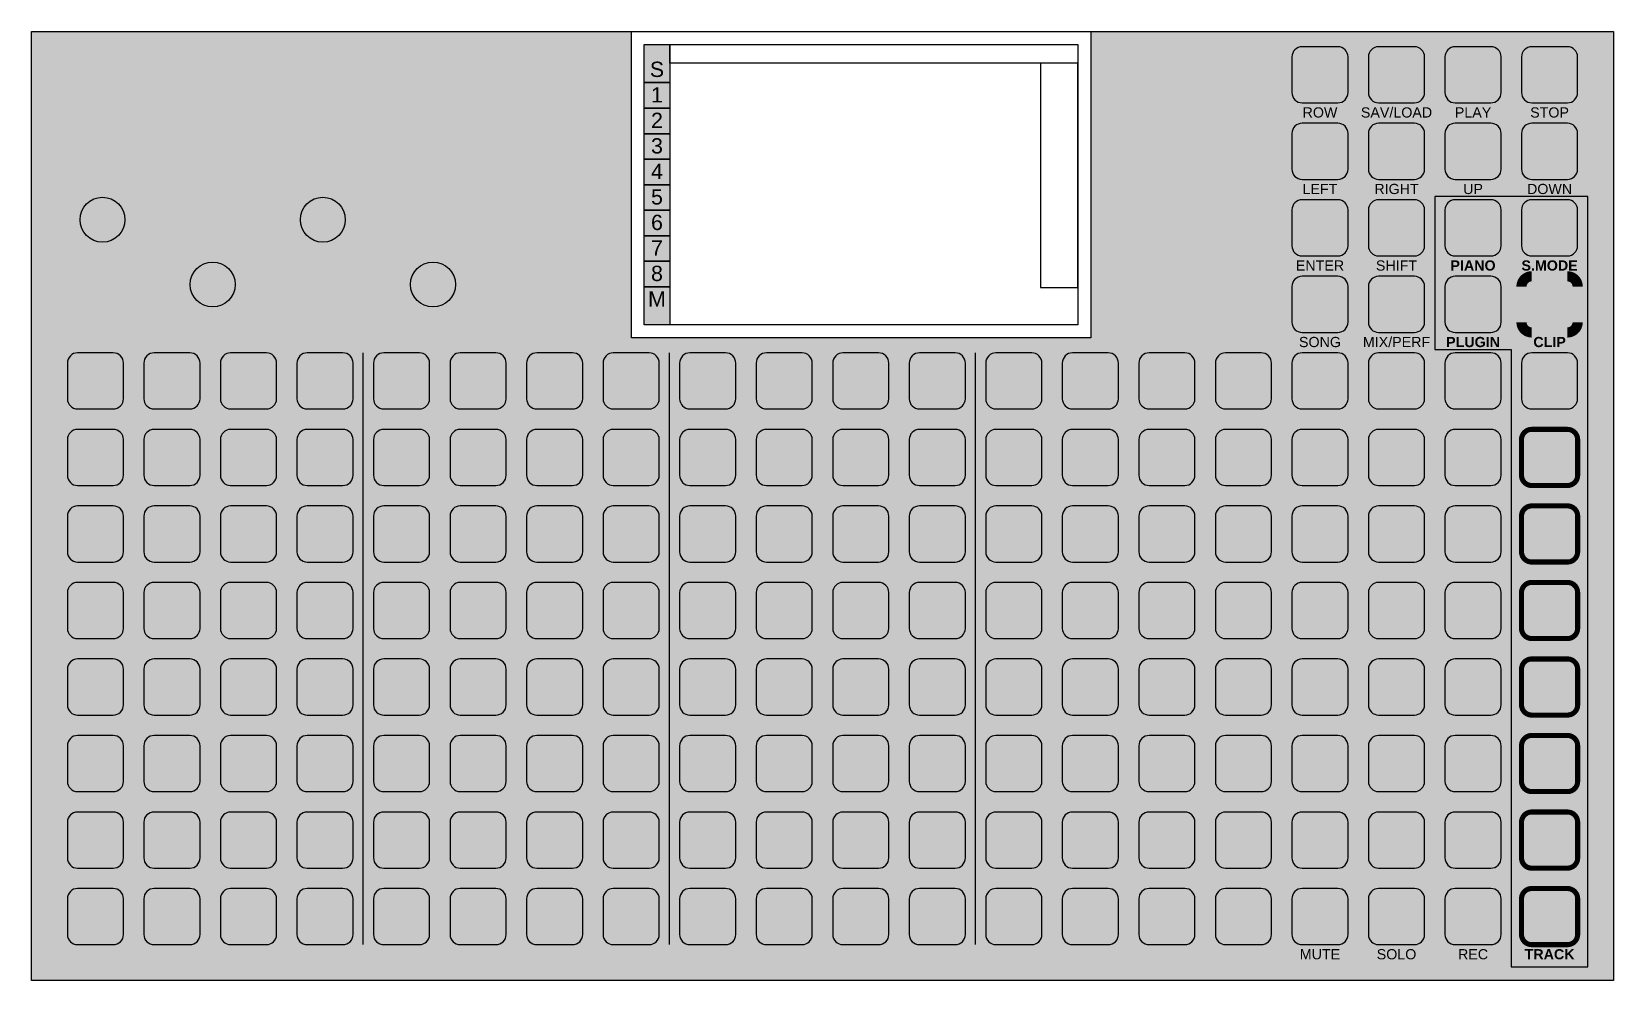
# Model space of a CAD drawing. Header units: millimetres. Extents: x -175 to 2286, y -1714 to 1134.
# Drawn here: x 294.4 to 604.4, y 948.3 to 1134.2 of the extents above; entities that cross this region are included whole.
import ezdxf

# ---------------------------------------------------------------- set-up
doc = ezdxf.new("R2010")
doc.units = ezdxf.units.MM
for name, color, linetype in [('maingrid', 7, 'Continuous'), ('panel', 7, 'Continuous'), ('schrift', 7, 'Continuous')]:
    doc.layers.add(name, color=color, linetype=linetype)
doc.styles.get("Standard").update_dxf_attribs({"font": 'arial.ttf'})
doc.styles.add('Stil1', font='arialbd.ttf')

msp = doc.modelspace()

# ---------------------------------------------------------------- texts
at = {"layer": 'schrift', "attachment_point": 2}
for s, insert, char_height in [('S', (416.969, 1128.351), 3), ('1', (416.969, 1123.351), 3), ('ROW', (546.911, 1119.404), 2), ('SAV/LOAD', (561.911, 1119.404), 2), ('PLAY', (576.911, 1119.404), 2), ('STOP', (591.911, 1119.404), 2), ('2', (416.969, 1118.351), 3), ('3', (416.969, 1113.351), 3), ('4', (416.969, 1108.351), 3), ('LEFT', (546.911, 1104.404), 2), ('RIGHT', (561.911, 1104.404), 2), ('UP', (576.911, 1104.404), 2), ('DOWN', (591.911, 1104.404), 2), ('5', (416.969, 1103.351), 3), ('6', (416.969, 1098.351), 3), ('7', (416.969, 1093.351), 3), ('8', (416.969, 1088.351), 3), ('ENTER', (546.911, 1089.404), 2), ('SHIFT', (561.911, 1089.404), 2), ('M', (416.969, 1083.351), 3), ('SONG', (546.911, 1074.404), 2), ('MIX/PERF', (561.911, 1074.404), 2), ('MUTE', (546.911, 954.404), 2), ('SOLO', (561.911, 954.404), 2), ('REC', (576.911, 954.404), 2)]:
    msp.add_mtext_dynamic_manual_height_columns(s, width=27.57727, gutter_width=12.5, heights=[0], dxfattribs=dict(at, insert=insert, char_height=char_height))
at = {"layer": 'schrift', "char_height": 2, "attachment_point": 2, "style": 'Stil1'}
for s, insert in [('PIANO', (576.911, 1089.404)), ('S.MODE', (591.911, 1089.404)), ('PLUGIN', (576.911, 1074.404)), ('CLIP', (591.911, 1074.404)), ('TRACK', (591.911, 954.404))]:
    msp.add_mtext_dynamic_manual_height_columns(s, width=27.57727, gutter_width=12.5, heights=[0], dxfattribs=dict(at, insert=insert))

# ---------------------------------------------------------------- hatches: boundary and pattern name
h = msp.add_hatch(color=254)
h.dxf.hatch_style = 1
h.paths.add_polyline_path([(599.411, 1101.924), (569.411, 1101.924), (569.411, 1071.953), (584.411, 1071.953), (584.411, 950.906), (599.411, 950.906)], flags=16)
edge = h.paths.add_edge_path(flags=0)
edge.add_line((582.411, 1084.281), (582.411, 1077.281))
edge.add_arc((580.411, 1077.281), 2, -90, 0, ccw=False)
edge.add_line((580.411, 1075.281), (573.411, 1075.281))
edge.add_arc((573.411, 1077.281), 2, 180, 270, ccw=False)
edge.add_line((571.411, 1077.281), (571.411, 1084.281))
edge.add_arc((573.411, 1084.281), 2, 90, 180, ccw=False)
edge.add_line((573.411, 1086.281), (580.411, 1086.281))
edge.add_arc((580.411, 1084.281), 2, 0, 90, ccw=False)
edge = h.paths.add_edge_path(flags=0)
edge.add_line((580.411, 1090.281), (573.411, 1090.281))
edge.add_arc((573.411, 1092.281), 2, 180, 270, ccw=False)
edge.add_line((571.411, 1092.281), (571.411, 1099.281))
edge.add_arc((573.411, 1099.281), 2, 90, 180, ccw=False)
edge.add_line((573.411, 1101.281), (580.411, 1101.281))
edge.add_arc((580.411, 1099.281), 2, 0, 90, ccw=False)
edge.add_line((582.411, 1099.281), (582.411, 1092.281))
edge.add_arc((580.411, 1092.281), 2, -90, 0, ccw=False)
edge = h.paths.add_edge_path(flags=0)
edge.add_line((588.411, 1086.281), (595.411, 1086.281))
edge.add_arc((595.411, 1084.281), 2, 0, 90, ccw=False)
edge.add_line((597.411, 1084.281), (597.411, 1077.281))
edge.add_arc((595.411, 1077.281), 2, -90, 0, ccw=False)
edge.add_line((595.411, 1075.281), (588.411, 1075.281))
edge.add_arc((588.411, 1077.281), 2, 180, 270, ccw=False)
edge.add_line((586.411, 1077.281), (586.411, 1084.281))
edge.add_arc((588.411, 1084.281), 2, 90, 180, ccw=False)
edge = h.paths.add_edge_path(flags=0)
edge.add_line((586.411, 1092.281), (586.411, 1099.281))
edge.add_arc((588.411, 1099.281), 2, 90, 180, ccw=False)
edge.add_line((588.411, 1101.281), (595.411, 1101.281))
edge.add_arc((595.411, 1099.281), 2, 0, 90, ccw=False)
edge.add_line((597.411, 1099.281), (597.411, 1092.281))
edge.add_arc((595.411, 1092.281), 2, -90, 0, ccw=False)
edge.add_line((595.411, 1090.281), (588.411, 1090.281))
edge.add_arc((588.411, 1092.281), 2, 180, 270, ccw=False)
edge = h.paths.add_edge_path(flags=0)
edge.add_line((588.411, 1071.281), (595.411, 1071.281))
edge.add_arc((595.411, 1069.281), 2, 0, 90, ccw=False)
edge.add_line((597.411, 1069.281), (597.411, 1062.281))
edge.add_arc((595.411, 1062.281), 2, -90, 0, ccw=False)
edge.add_line((595.411, 1060.281), (588.411, 1060.281))
edge.add_arc((588.411, 1062.281), 2, 180, 270, ccw=False)
edge.add_line((586.411, 1062.281), (586.411, 1069.281))
edge.add_arc((588.411, 1069.281), 2, 90, 180, ccw=False)
edge = h.paths.add_edge_path(flags=0)
edge.add_line((588.411, 1056.281), (595.411, 1056.281))
edge.add_arc((595.411, 1054.281), 2, 0, 90, ccw=False)
edge.add_line((597.411, 1054.281), (597.411, 1047.281))
edge.add_arc((595.411, 1047.281), 2, -90, 0, ccw=False)
edge.add_line((595.411, 1045.281), (588.411, 1045.281))
edge.add_arc((588.411, 1047.281), 2, 180, 270, ccw=False)
edge.add_line((586.411, 1047.281), (586.411, 1054.281))
edge.add_arc((588.411, 1054.281), 2, 90, 180, ccw=False)
edge = h.paths.add_edge_path(flags=0)
edge.add_line((588.411, 1041.281), (595.411, 1041.281))
edge.add_arc((595.411, 1039.281), 2, 0, 90, ccw=False)
edge.add_line((597.411, 1039.281), (597.411, 1032.281))
edge.add_arc((595.411, 1032.281), 2, -90, 0, ccw=False)
edge.add_line((595.411, 1030.281), (588.411, 1030.281))
edge.add_arc((588.411, 1032.281), 2, 180, 270, ccw=False)
edge.add_line((586.411, 1032.281), (586.411, 1039.281))
edge.add_arc((588.411, 1039.281), 2, 90, 180, ccw=False)
edge = h.paths.add_edge_path(flags=0)
edge.add_line((588.411, 1026.281), (595.411, 1026.281))
edge.add_arc((595.411, 1024.281), 2, 0, 90, ccw=False)
edge.add_line((597.411, 1024.281), (597.411, 1017.281))
edge.add_arc((595.411, 1017.281), 2, -90, 0, ccw=False)
edge.add_line((595.411, 1015.281), (588.411, 1015.281))
edge.add_arc((588.411, 1017.281), 2, 180, 270, ccw=False)
edge.add_line((586.411, 1017.281), (586.411, 1024.281))
edge.add_arc((588.411, 1024.281), 2, 90, 180, ccw=False)
edge = h.paths.add_edge_path(flags=0)
edge.add_line((588.411, 1011.281), (595.411, 1011.281))
edge.add_arc((595.411, 1009.281), 2, 0, 90, ccw=False)
edge.add_line((597.411, 1009.281), (597.411, 1002.281))
edge.add_arc((595.411, 1002.281), 2, -90, 0, ccw=False)
edge.add_line((595.411, 1000.281), (588.411, 1000.281))
edge.add_arc((588.411, 1002.281), 2, 180, 270, ccw=False)
edge.add_line((586.411, 1002.281), (586.411, 1009.281))
edge.add_arc((588.411, 1009.281), 2, 90, 180, ccw=False)
edge = h.paths.add_edge_path(flags=0)
edge.add_line((588.411, 996.281), (595.411, 996.281))
edge.add_arc((595.411, 994.281), 2, 0, 90, ccw=False)
edge.add_line((597.411, 994.281), (597.411, 987.281))
edge.add_arc((595.411, 987.281), 2, -90, 0, ccw=False)
edge.add_line((595.411, 985.281), (588.411, 985.281))
edge.add_arc((588.411, 987.281), 2, 180, 270, ccw=False)
edge.add_line((586.411, 987.281), (586.411, 994.281))
edge.add_arc((588.411, 994.281), 2, 90, 180, ccw=False)
edge = h.paths.add_edge_path(flags=0)
edge.add_line((588.411, 981.281), (595.411, 981.281))
edge.add_arc((595.411, 979.281), 2, 0, 90, ccw=False)
edge.add_line((597.411, 979.281), (597.411, 972.281))
edge.add_arc((595.411, 972.281), 2, -90, 0, ccw=False)
edge.add_line((595.411, 970.281), (588.411, 970.281))
edge.add_arc((588.411, 972.281), 2, 180, 270, ccw=False)
edge.add_line((586.411, 972.281), (586.411, 979.281))
edge.add_arc((588.411, 979.281), 2, 90, 180, ccw=False)
edge = h.paths.add_edge_path(flags=0)
edge.add_line((588.411, 966.281), (595.411, 966.281))
edge.add_arc((595.411, 964.281), 2, 0, 90, ccw=False)
edge.add_line((597.411, 964.281), (597.411, 957.281))
edge.add_arc((595.411, 957.281), 2, -90, 0, ccw=False)
edge.add_line((595.411, 955.281), (588.411, 955.281))
edge.add_arc((588.411, 957.281), 2, 180, 270, ccw=False)
edge.add_line((586.411, 957.281), (586.411, 964.281))
edge.add_arc((588.411, 964.281), 2, 90, 180, ccw=False)
h.paths.add_polyline_path([(411.969, 1123.241), (411.969, 1128.741), (411.969, 1134.241), (294.411, 1134.241), (294.411, 948.281), (604.411, 948.281), (604.411, 1134.241), (501.969, 1134.241), (501.969, 1074.241), (411.969, 1074.241), (411.969, 1079.241), (411.969, 1084.741), (411.969, 1090.241), (411.969, 1095.741), (411.969, 1101.241), (411.969, 1106.741), (411.969, 1112.241), (411.969, 1117.741)])
edge = h.paths.add_edge_path(flags=16)
edge.add_arc((373.071, 1084.682), 4.404, 0, 360)
edge = h.paths.add_edge_path(flags=16)
edge.add_arc((351.481, 1097.382), 4.404, 0, 360)
edge = h.paths.add_edge_path(flags=16)
edge.add_arc((385.411, 1069.281), 2, 0, 90, ccw=False)
edge.add_line((387.411, 1069.281), (387.411, 1062.281))
edge.add_arc((385.411, 1062.281), 2, -90, 0, ccw=False)
edge.add_line((385.411, 1060.281), (378.411, 1060.281))
edge.add_arc((378.411, 1062.281), 2, 180, 270, ccw=False)
edge.add_line((376.411, 1062.281), (376.411, 1069.281))
edge.add_arc((378.411, 1069.281), 2, 90, 180, ccw=False)
edge.add_line((378.411, 1071.281), (385.411, 1071.281))
edge = h.paths.add_edge_path(flags=16)
edge.add_line((393.411, 1071.281), (400.411, 1071.281))
edge.add_arc((400.411, 1069.281), 2, 0, 90, ccw=False)
edge.add_line((402.411, 1069.281), (402.411, 1062.281))
edge.add_arc((400.411, 1062.281), 2, -90, 0, ccw=False)
edge.add_line((400.411, 1060.281), (393.411, 1060.281))
edge.add_arc((393.411, 1062.281), 2, 180, 270, ccw=False)
edge.add_line((391.411, 1062.281), (391.411, 1069.281))
edge.add_arc((393.411, 1069.281), 2, 90, 180, ccw=False)
edge = h.paths.add_edge_path(flags=16)
edge.add_line((372.411, 1069.281), (372.411, 1062.281))
edge.add_arc((370.411, 1062.281), 2, -90, 0, ccw=False)
edge.add_line((370.411, 1060.281), (363.411, 1060.281))
edge.add_arc((363.411, 1062.281), 2, 180, 270, ccw=False)
edge.add_line((361.411, 1062.281), (361.411, 1069.281))
edge.add_arc((363.411, 1069.281), 2, 90, 180, ccw=False)
edge.add_line((363.411, 1071.281), (370.411, 1071.281))
edge.add_arc((370.411, 1069.281), 2, 0, 90, ccw=False)
edge = h.paths.add_edge_path(flags=16)
edge.add_line((408.411, 1071.281), (415.411, 1071.281))
edge.add_arc((415.411, 1069.281), 2, 0, 90, ccw=False)
edge.add_line((417.411, 1069.281), (417.411, 1062.281))
edge.add_arc((415.411, 1062.281), 2, -90, 0, ccw=False)
edge.add_line((415.411, 1060.281), (408.411, 1060.281))
edge.add_arc((408.411, 1062.281), 2, 180, 270, ccw=False)
edge.add_line((406.411, 1062.281), (406.411, 1069.281))
edge.add_arc((408.411, 1069.281), 2, 90, 180, ccw=False)
edge = h.paths.add_edge_path(flags=16)
edge.add_line((357.411, 1069.281), (357.411, 1062.281))
edge.add_arc((355.411, 1062.281), 2, -90, 0, ccw=False)
edge.add_line((355.411, 1060.281), (348.411, 1060.281))
edge.add_arc((348.411, 1062.281), 2, 180, 270, ccw=False)
edge.add_line((346.411, 1062.281), (346.411, 1069.281))
edge.add_arc((348.411, 1069.281), 2, 90, 180, ccw=False)
edge.add_line((348.411, 1071.281), (355.411, 1071.281))
edge.add_arc((355.411, 1069.281), 2, 0, 90, ccw=False)
edge = h.paths.add_edge_path(flags=16)
edge.add_arc((329.891, 1084.682), 4.404, 0, 360)
edge = h.paths.add_edge_path(flags=16)
edge.add_line((423.411, 1071.281), (430.411, 1071.281))
edge.add_arc((430.411, 1069.281), 2, 0, 90, ccw=False)
edge.add_line((432.411, 1069.281), (432.411, 1062.281))
edge.add_arc((430.411, 1062.281), 2, -90, 0, ccw=False)
edge.add_line((430.411, 1060.281), (423.411, 1060.281))
edge.add_arc((423.411, 1062.281), 2, 180, 270, ccw=False)
edge.add_line((421.411, 1062.281), (421.411, 1069.281))
edge.add_arc((423.411, 1069.281), 2, 90, 180, ccw=False)
edge = h.paths.add_edge_path(flags=16)
edge.add_arc((385.411, 1054.281), 2, 0, 90, ccw=False)
edge.add_line((387.411, 1054.281), (387.411, 1047.281))
edge.add_arc((385.411, 1047.281), 2, -90, 0, ccw=False)
edge.add_line((385.411, 1045.281), (378.411, 1045.281))
edge.add_arc((378.411, 1047.281), 2, 180, 270, ccw=False)
edge.add_line((376.411, 1047.281), (376.411, 1054.281))
edge.add_arc((378.411, 1054.281), 2, 90, 180, ccw=False)
edge.add_line((378.411, 1056.281), (385.411, 1056.281))
edge = h.paths.add_edge_path(flags=16)
edge.add_line((393.411, 1056.281), (400.411, 1056.281))
edge.add_arc((400.411, 1054.281), 2, 0, 90, ccw=False)
edge.add_line((402.411, 1054.281), (402.411, 1047.281))
edge.add_arc((400.411, 1047.281), 2, -90, 0, ccw=False)
edge.add_line((400.411, 1045.281), (393.411, 1045.281))
edge.add_arc((393.411, 1047.281), 2, 180, 270, ccw=False)
edge.add_line((391.411, 1047.281), (391.411, 1054.281))
edge.add_arc((393.411, 1054.281), 2, 90, 180, ccw=False)
edge = h.paths.add_edge_path(flags=16)
edge.add_line((342.411, 1069.281), (342.411, 1062.281))
edge.add_arc((340.411, 1062.281), 2, -90, 0, ccw=False)
edge.add_line((340.411, 1060.281), (333.411, 1060.281))
edge.add_arc((333.411, 1062.281), 2, 180, 270, ccw=False)
edge.add_line((331.411, 1062.281), (331.411, 1069.281))
edge.add_arc((333.411, 1069.281), 2, 90, 180, ccw=False)
edge.add_line((333.411, 1071.281), (340.411, 1071.281))
edge.add_arc((340.411, 1069.281), 2, 0, 90, ccw=False)
edge = h.paths.add_edge_path(flags=16)
edge.add_line((372.411, 1054.281), (372.411, 1047.281))
edge.add_arc((370.411, 1047.281), 2, -90, 0, ccw=False)
edge.add_line((370.411, 1045.281), (363.411, 1045.281))
edge.add_arc((363.411, 1047.281), 2, 180, 270, ccw=False)
edge.add_line((361.411, 1047.281), (361.411, 1054.281))
edge.add_arc((363.411, 1054.281), 2, 90, 180, ccw=False)
edge.add_line((363.411, 1056.281), (370.411, 1056.281))
edge.add_arc((370.411, 1054.281), 2, 0, 90, ccw=False)
edge = h.paths.add_edge_path(flags=16)
edge.add_line((408.411, 1056.281), (415.411, 1056.281))
edge.add_arc((415.411, 1054.281), 2, 0, 90, ccw=False)
edge.add_line((417.411, 1054.281), (417.411, 1047.281))
edge.add_arc((415.411, 1047.281), 2, -90, 0, ccw=False)
edge.add_line((415.411, 1045.281), (408.411, 1045.281))
edge.add_arc((408.411, 1047.281), 2, 180, 270, ccw=False)
edge.add_line((406.411, 1047.281), (406.411, 1054.281))
edge.add_arc((408.411, 1054.281), 2, 90, 180, ccw=False)
edge = h.paths.add_edge_path(flags=16)
edge.add_line((357.411, 1054.281), (357.411, 1047.281))
edge.add_arc((355.411, 1047.281), 2, -90, 0, ccw=False)
edge.add_line((355.411, 1045.281), (348.411, 1045.281))
edge.add_arc((348.411, 1047.281), 2, 180, 270, ccw=False)
edge.add_line((346.411, 1047.281), (346.411, 1054.281))
edge.add_arc((348.411, 1054.281), 2, 90, 180, ccw=False)
edge.add_line((348.411, 1056.281), (355.411, 1056.281))
edge.add_arc((355.411, 1054.281), 2, 0, 90, ccw=False)
edge = h.paths.add_edge_path(flags=16)
edge.add_line((438.411, 1071.281), (445.411, 1071.281))
edge.add_arc((445.411, 1069.281), 2, 0, 90, ccw=False)
edge.add_line((447.411, 1069.281), (447.411, 1062.281))
edge.add_arc((445.411, 1062.281), 2, -90, 0, ccw=False)
edge.add_line((445.411, 1060.281), (438.411, 1060.281))
edge.add_arc((438.411, 1062.281), 2, 180, 270, ccw=False)
edge.add_line((436.411, 1062.281), (436.411, 1069.281))
edge.add_arc((438.411, 1069.281), 2, 90, 180, ccw=False)
edge = h.paths.add_edge_path(flags=16)
edge.add_line((423.411, 1056.281), (430.411, 1056.281))
edge.add_arc((430.411, 1054.281), 2, 0, 90, ccw=False)
edge.add_line((432.411, 1054.281), (432.411, 1047.281))
edge.add_arc((430.411, 1047.281), 2, -90, 0, ccw=False)
edge.add_line((430.411, 1045.281), (423.411, 1045.281))
edge.add_arc((423.411, 1047.281), 2, 180, 270, ccw=False)
edge.add_line((421.411, 1047.281), (421.411, 1054.281))
edge.add_arc((423.411, 1054.281), 2, 90, 180, ccw=False)
edge = h.paths.add_edge_path(flags=16)
edge.add_arc((308.301, 1097.382), 4.404, 0, 360)
edge = h.paths.add_edge_path(flags=16)
edge.add_line((327.411, 1069.281), (327.411, 1062.281))
edge.add_arc((325.411, 1062.281), 2, -90, 0, ccw=False)
edge.add_line((325.411, 1060.281), (318.411, 1060.281))
edge.add_arc((318.411, 1062.281), 2, 180, 270, ccw=False)
edge.add_line((316.411, 1062.281), (316.411, 1069.281))
edge.add_arc((318.411, 1069.281), 2, 90, 180, ccw=False)
edge.add_line((318.411, 1071.281), (325.411, 1071.281))
edge.add_arc((325.411, 1069.281), 2, 0, 90, ccw=False)
edge = h.paths.add_edge_path(flags=16)
edge.add_line((342.411, 1054.281), (342.411, 1047.281))
edge.add_arc((340.411, 1047.281), 2, -90, 0, ccw=False)
edge.add_line((340.411, 1045.281), (333.411, 1045.281))
edge.add_arc((333.411, 1047.281), 2, 180, 270, ccw=False)
edge.add_line((331.411, 1047.281), (331.411, 1054.281))
edge.add_arc((333.411, 1054.281), 2, 90, 180, ccw=False)
edge.add_line((333.411, 1056.281), (340.411, 1056.281))
edge.add_arc((340.411, 1054.281), 2, 0, 90, ccw=False)
edge = h.paths.add_edge_path(flags=16)
edge.add_arc((385.411, 1039.281), 2, 0, 90, ccw=False)
edge.add_line((387.411, 1039.281), (387.411, 1032.281))
edge.add_arc((385.411, 1032.281), 2, -90, 0, ccw=False)
edge.add_line((385.411, 1030.281), (378.411, 1030.281))
edge.add_arc((378.411, 1032.281), 2, 180, 270, ccw=False)
edge.add_line((376.411, 1032.281), (376.411, 1039.281))
edge.add_arc((378.411, 1039.281), 2, 90, 180, ccw=False)
edge.add_line((378.411, 1041.281), (385.411, 1041.281))
edge = h.paths.add_edge_path(flags=16)
edge.add_line((393.411, 1041.281), (400.411, 1041.281))
edge.add_arc((400.411, 1039.281), 2, 0, 90, ccw=False)
edge.add_line((402.411, 1039.281), (402.411, 1032.281))
edge.add_arc((400.411, 1032.281), 2, -90, 0, ccw=False)
edge.add_line((400.411, 1030.281), (393.411, 1030.281))
edge.add_arc((393.411, 1032.281), 2, 180, 270, ccw=False)
edge.add_line((391.411, 1032.281), (391.411, 1039.281))
edge.add_arc((393.411, 1039.281), 2, 90, 180, ccw=False)
edge = h.paths.add_edge_path(flags=16)
edge.add_line((372.411, 1039.281), (372.411, 1032.281))
edge.add_arc((370.411, 1032.281), 2, -90, 0, ccw=False)
edge.add_line((370.411, 1030.281), (363.411, 1030.281))
edge.add_arc((363.411, 1032.281), 2, 180, 270, ccw=False)
edge.add_line((361.411, 1032.281), (361.411, 1039.281))
edge.add_arc((363.411, 1039.281), 2, 90, 180, ccw=False)
edge.add_line((363.411, 1041.281), (370.411, 1041.281))
edge.add_arc((370.411, 1039.281), 2, 0, 90, ccw=False)
edge = h.paths.add_edge_path(flags=16)
edge.add_line((408.411, 1041.281), (415.411, 1041.281))
edge.add_arc((415.411, 1039.281), 2, 0, 90, ccw=False)
edge.add_line((417.411, 1039.281), (417.411, 1032.281))
edge.add_arc((415.411, 1032.281), 2, -90, 0, ccw=False)
edge.add_line((415.411, 1030.281), (408.411, 1030.281))
edge.add_arc((408.411, 1032.281), 2, 180, 270, ccw=False)
edge.add_line((406.411, 1032.281), (406.411, 1039.281))
edge.add_arc((408.411, 1039.281), 2, 90, 180, ccw=False)
edge = h.paths.add_edge_path(flags=16)
edge.add_line((357.411, 1039.281), (357.411, 1032.281))
edge.add_arc((355.411, 1032.281), 2, -90, 0, ccw=False)
edge.add_line((355.411, 1030.281), (348.411, 1030.281))
edge.add_arc((348.411, 1032.281), 2, 180, 270, ccw=False)
edge.add_line((346.411, 1032.281), (346.411, 1039.281))
edge.add_arc((348.411, 1039.281), 2, 90, 180, ccw=False)
edge.add_line((348.411, 1041.281), (355.411, 1041.281))
edge.add_arc((355.411, 1039.281), 2, 0, 90, ccw=False)
edge = h.paths.add_edge_path(flags=16)
edge.add_line((438.411, 1056.281), (445.411, 1056.281))
edge.add_arc((445.411, 1054.281), 2, 0, 90, ccw=False)
edge.add_line((447.411, 1054.281), (447.411, 1047.281))
edge.add_arc((445.411, 1047.281), 2, -90, 0, ccw=False)
edge.add_line((445.411, 1045.281), (438.411, 1045.281))
edge.add_arc((438.411, 1047.281), 2, 180, 270, ccw=False)
edge.add_line((436.411, 1047.281), (436.411, 1054.281))
edge.add_arc((438.411, 1054.281), 2, 90, 180, ccw=False)
edge = h.paths.add_edge_path(flags=16)
edge.add_line((453.411, 1071.281), (460.411, 1071.281))
edge.add_arc((460.411, 1069.281), 2, 0, 90, ccw=False)
edge.add_line((462.411, 1069.281), (462.411, 1062.281))
edge.add_arc((460.411, 1062.281), 2, -90, 0, ccw=False)
edge.add_line((460.411, 1060.281), (453.411, 1060.281))
edge.add_arc((453.411, 1062.281), 2, 180, 270, ccw=False)
edge.add_line((451.411, 1062.281), (451.411, 1069.281))
edge.add_arc((453.411, 1069.281), 2, 90, 180, ccw=False)
edge = h.paths.add_edge_path(flags=16)
edge.add_line((327.411, 1054.281), (327.411, 1047.281))
edge.add_arc((325.411, 1047.281), 2, -90, 0, ccw=False)
edge.add_line((325.411, 1045.281), (318.411, 1045.281))
edge.add_arc((318.411, 1047.281), 2, 180, 270, ccw=False)
edge.add_line((316.411, 1047.281), (316.411, 1054.281))
edge.add_arc((318.411, 1054.281), 2, 90, 180, ccw=False)
edge.add_line((318.411, 1056.281), (325.411, 1056.281))
edge.add_arc((325.411, 1054.281), 2, 0, 90, ccw=False)
edge = h.paths.add_edge_path(flags=16)
edge.add_line((312.411, 1069.281), (312.411, 1062.281))
edge.add_arc((310.411, 1062.281), 2, -90, 0, ccw=False)
edge.add_line((310.411, 1060.281), (303.411, 1060.281))
edge.add_arc((303.411, 1062.281), 2, 180, 270, ccw=False)
edge.add_line((301.411, 1062.281), (301.411, 1069.281))
edge.add_arc((303.411, 1069.281), 2, 90, 180, ccw=False)
edge.add_line((303.411, 1071.281), (310.411, 1071.281))
edge.add_arc((310.411, 1069.281), 2, 0, 90, ccw=False)
edge = h.paths.add_edge_path(flags=16)
edge.add_line((423.411, 1041.281), (430.411, 1041.281))
edge.add_arc((430.411, 1039.281), 2, 0, 90, ccw=False)
edge.add_line((432.411, 1039.281), (432.411, 1032.281))
edge.add_arc((430.411, 1032.281), 2, -90, 0, ccw=False)
edge.add_line((430.411, 1030.281), (423.411, 1030.281))
edge.add_arc((423.411, 1032.281), 2, 180, 270, ccw=False)
edge.add_line((421.411, 1032.281), (421.411, 1039.281))
edge.add_arc((423.411, 1039.281), 2, 90, 180, ccw=False)
edge = h.paths.add_edge_path(flags=16)
edge.add_line((342.411, 1039.281), (342.411, 1032.281))
edge.add_arc((340.411, 1032.281), 2, -90, 0, ccw=False)
edge.add_line((340.411, 1030.281), (333.411, 1030.281))
edge.add_arc((333.411, 1032.281), 2, 180, 270, ccw=False)
edge.add_line((331.411, 1032.281), (331.411, 1039.281))
edge.add_arc((333.411, 1039.281), 2, 90, 180, ccw=False)
edge.add_line((333.411, 1041.281), (340.411, 1041.281))
edge.add_arc((340.411, 1039.281), 2, 0, 90, ccw=False)
edge = h.paths.add_edge_path(flags=16)
edge.add_arc((385.411, 1024.281), 2, 0, 90, ccw=False)
edge.add_line((387.411, 1024.281), (387.411, 1017.281))
edge.add_arc((385.411, 1017.281), 2, -90, 0, ccw=False)
edge.add_line((385.411, 1015.281), (378.411, 1015.281))
edge.add_arc((378.411, 1017.281), 2, 180, 270, ccw=False)
edge.add_line((376.411, 1017.281), (376.411, 1024.281))
edge.add_arc((378.411, 1024.281), 2, 90, 180, ccw=False)
edge.add_line((378.411, 1026.281), (385.411, 1026.281))
edge = h.paths.add_edge_path(flags=16)
edge.add_line((393.411, 1026.281), (400.411, 1026.281))
edge.add_arc((400.411, 1024.281), 2, 0, 90, ccw=False)
edge.add_line((402.411, 1024.281), (402.411, 1017.281))
edge.add_arc((400.411, 1017.281), 2, -90, 0, ccw=False)
edge.add_line((400.411, 1015.281), (393.411, 1015.281))
edge.add_arc((393.411, 1017.281), 2, 180, 270, ccw=False)
edge.add_line((391.411, 1017.281), (391.411, 1024.281))
edge.add_arc((393.411, 1024.281), 2, 90, 180, ccw=False)
edge = h.paths.add_edge_path(flags=16)
edge.add_line((453.411, 1056.281), (460.411, 1056.281))
edge.add_arc((460.411, 1054.281), 2, 0, 90, ccw=False)
edge.add_line((462.411, 1054.281), (462.411, 1047.281))
edge.add_arc((460.411, 1047.281), 2, -90, 0, ccw=False)
edge.add_line((460.411, 1045.281), (453.411, 1045.281))
edge.add_arc((453.411, 1047.281), 2, 180, 270, ccw=False)
edge.add_line((451.411, 1047.281), (451.411, 1054.281))
edge.add_arc((453.411, 1054.281), 2, 90, 180, ccw=False)
edge = h.paths.add_edge_path(flags=16)
edge.add_line((372.411, 1024.281), (372.411, 1017.281))
edge.add_arc((370.411, 1017.281), 2, -90, 0, ccw=False)
edge.add_line((370.411, 1015.281), (363.411, 1015.281))
edge.add_arc((363.411, 1017.281), 2, 180, 270, ccw=False)
edge.add_line((361.411, 1017.281), (361.411, 1024.281))
edge.add_arc((363.411, 1024.281), 2, 90, 180, ccw=False)
edge.add_line((363.411, 1026.281), (370.411, 1026.281))
edge.add_arc((370.411, 1024.281), 2, 0, 90, ccw=False)
edge = h.paths.add_edge_path(flags=16)
edge.add_line((438.411, 1041.281), (445.411, 1041.281))
edge.add_arc((445.411, 1039.281), 2, 0, 90, ccw=False)
edge.add_line((447.411, 1039.281), (447.411, 1032.281))
edge.add_arc((445.411, 1032.281), 2, -90, 0, ccw=False)
edge.add_line((445.411, 1030.281), (438.411, 1030.281))
edge.add_arc((438.411, 1032.281), 2, 180, 270, ccw=False)
edge.add_line((436.411, 1032.281), (436.411, 1039.281))
edge.add_arc((438.411, 1039.281), 2, 90, 180, ccw=False)
edge = h.paths.add_edge_path(flags=16)
edge.add_line((312.411, 1054.281), (312.411, 1047.281))
edge.add_arc((310.411, 1047.281), 2, -90, 0, ccw=False)
edge.add_line((310.411, 1045.281), (303.411, 1045.281))
edge.add_arc((303.411, 1047.281), 2, 180, 270, ccw=False)
edge.add_line((301.411, 1047.281), (301.411, 1054.281))
edge.add_arc((303.411, 1054.281), 2, 90, 180, ccw=False)
edge.add_line((303.411, 1056.281), (310.411, 1056.281))
edge.add_arc((310.411, 1054.281), 2, 0, 90, ccw=False)
edge = h.paths.add_edge_path(flags=16)
edge.add_line((408.411, 1026.281), (415.411, 1026.281))
edge.add_arc((415.411, 1024.281), 2, 0, 90, ccw=False)
edge.add_line((417.411, 1024.281), (417.411, 1017.281))
edge.add_arc((415.411, 1017.281), 2, -90, 0, ccw=False)
edge.add_line((415.411, 1015.281), (408.411, 1015.281))
edge.add_arc((408.411, 1017.281), 2, 180, 270, ccw=False)
edge.add_line((406.411, 1017.281), (406.411, 1024.281))
edge.add_arc((408.411, 1024.281), 2, 90, 180, ccw=False)
edge = h.paths.add_edge_path(flags=16)
edge.add_line((327.411, 1039.281), (327.411, 1032.281))
edge.add_arc((325.411, 1032.281), 2, -90, 0, ccw=False)
edge.add_line((325.411, 1030.281), (318.411, 1030.281))
edge.add_arc((318.411, 1032.281), 2, 180, 270, ccw=False)
edge.add_line((316.411, 1032.281), (316.411, 1039.281))
edge.add_arc((318.411, 1039.281), 2, 90, 180, ccw=False)
edge.add_line((318.411, 1041.281), (325.411, 1041.281))
edge.add_arc((325.411, 1039.281), 2, 0, 90, ccw=False)
edge = h.paths.add_edge_path(flags=16)
edge.add_line((357.411, 1024.281), (357.411, 1017.281))
edge.add_arc((355.411, 1017.281), 2, -90, 0, ccw=False)
edge.add_line((355.411, 1015.281), (348.411, 1015.281))
edge.add_arc((348.411, 1017.281), 2, 180, 270, ccw=False)
edge.add_line((346.411, 1017.281), (346.411, 1024.281))
edge.add_arc((348.411, 1024.281), 2, 90, 180, ccw=False)
edge.add_line((348.411, 1026.281), (355.411, 1026.281))
edge.add_arc((355.411, 1024.281), 2, 0, 90, ccw=False)
edge = h.paths.add_edge_path(flags=16)
edge.add_line((468.411, 1071.281), (475.411, 1071.281))
edge.add_arc((475.411, 1069.281), 2, 0, 90, ccw=False)
edge.add_line((477.411, 1069.281), (477.411, 1062.281))
edge.add_arc((475.411, 1062.281), 2, -90, 0, ccw=False)
edge.add_line((475.411, 1060.281), (468.411, 1060.281))
edge.add_arc((468.411, 1062.281), 2, 180, 270, ccw=False)
edge.add_line((466.411, 1062.281), (466.411, 1069.281))
edge.add_arc((468.411, 1069.281), 2, 90, 180, ccw=False)
edge = h.paths.add_edge_path(flags=16)
edge.add_line((423.411, 1026.281), (430.411, 1026.281))
edge.add_arc((430.411, 1024.281), 2, 0, 90, ccw=False)
edge.add_line((432.411, 1024.281), (432.411, 1017.281))
edge.add_arc((430.411, 1017.281), 2, -90, 0, ccw=False)
edge.add_line((430.411, 1015.281), (423.411, 1015.281))
edge.add_arc((423.411, 1017.281), 2, 180, 270, ccw=False)
edge.add_line((421.411, 1017.281), (421.411, 1024.281))
edge.add_arc((423.411, 1024.281), 2, 90, 180, ccw=False)
edge = h.paths.add_edge_path(flags=16)
edge.add_line((342.411, 1024.281), (342.411, 1017.281))
edge.add_arc((340.411, 1017.281), 2, -90, 0, ccw=False)
edge.add_line((340.411, 1015.281), (333.411, 1015.281))
edge.add_arc((333.411, 1017.281), 2, 180, 270, ccw=False)
edge.add_line((331.411, 1017.281), (331.411, 1024.281))
edge.add_arc((333.411, 1024.281), 2, 90, 180, ccw=False)
edge.add_line((333.411, 1026.281), (340.411, 1026.281))
edge.add_arc((340.411, 1024.281), 2, 0, 90, ccw=False)
edge = h.paths.add_edge_path(flags=16)
edge.add_line((453.411, 1041.281), (460.411, 1041.281))
edge.add_arc((460.411, 1039.281), 2, 0, 90, ccw=False)
edge.add_line((462.411, 1039.281), (462.411, 1032.281))
edge.add_arc((460.411, 1032.281), 2, -90, 0, ccw=False)
edge.add_line((460.411, 1030.281), (453.411, 1030.281))
edge.add_arc((453.411, 1032.281), 2, 180, 270, ccw=False)
edge.add_line((451.411, 1032.281), (451.411, 1039.281))
edge.add_arc((453.411, 1039.281), 2, 90, 180, ccw=False)
edge = h.paths.add_edge_path(flags=16)
edge.add_line((468.411, 1056.281), (475.411, 1056.281))
edge.add_arc((475.411, 1054.281), 2, 0, 90, ccw=False)
edge.add_line((477.411, 1054.281), (477.411, 1047.281))
edge.add_arc((475.411, 1047.281), 2, -90, 0, ccw=False)
edge.add_line((475.411, 1045.281), (468.411, 1045.281))
edge.add_arc((468.411, 1047.281), 2, 180, 270, ccw=False)
edge.add_line((466.411, 1047.281), (466.411, 1054.281))
edge.add_arc((468.411, 1054.281), 2, 90, 180, ccw=False)
edge = h.paths.add_edge_path(flags=16)
edge.add_line((312.411, 1039.281), (312.411, 1032.281))
edge.add_arc((310.411, 1032.281), 2, -90, 0, ccw=False)
edge.add_line((310.411, 1030.281), (303.411, 1030.281))
edge.add_arc((303.411, 1032.281), 2, 180, 270, ccw=False)
edge.add_line((301.411, 1032.281), (301.411, 1039.281))
edge.add_arc((303.411, 1039.281), 2, 90, 180, ccw=False)
edge.add_line((303.411, 1041.281), (310.411, 1041.281))
edge.add_arc((310.411, 1039.281), 2, 0, 90, ccw=False)
edge = h.paths.add_edge_path(flags=16)
edge.add_line((438.411, 1026.281), (445.411, 1026.281))
edge.add_arc((445.411, 1024.281), 2, 0, 90, ccw=False)
edge.add_line((447.411, 1024.281), (447.411, 1017.281))
edge.add_arc((445.411, 1017.281), 2, -90, 0, ccw=False)
edge.add_line((445.411, 1015.281), (438.411, 1015.281))
edge.add_arc((438.411, 1017.281), 2, 180, 270, ccw=False)
edge.add_line((436.411, 1017.281), (436.411, 1024.281))
edge.add_arc((438.411, 1024.281), 2, 90, 180, ccw=False)
edge = h.paths.add_edge_path(flags=16)
edge.add_arc((385.411, 1009.281), 2, 0, 90, ccw=False)
edge.add_line((387.411, 1009.281), (387.411, 1002.281))
edge.add_arc((385.411, 1002.281), 2, -90, 0, ccw=False)
edge.add_line((385.411, 1000.281), (378.411, 1000.281))
edge.add_arc((378.411, 1002.281), 2, 180, 270, ccw=False)
edge.add_line((376.411, 1002.281), (376.411, 1009.281))
edge.add_arc((378.411, 1009.281), 2, 90, 180, ccw=False)
edge.add_line((378.411, 1011.281), (385.411, 1011.281))
edge = h.paths.add_edge_path(flags=16)
edge.add_line((393.411, 1011.281), (400.411, 1011.281))
edge.add_arc((400.411, 1009.281), 2, 0, 90, ccw=False)
edge.add_line((402.411, 1009.281), (402.411, 1002.281))
edge.add_arc((400.411, 1002.281), 2, -90, 0, ccw=False)
edge.add_line((400.411, 1000.281), (393.411, 1000.281))
edge.add_arc((393.411, 1002.281), 2, 180, 270, ccw=False)
edge.add_line((391.411, 1002.281), (391.411, 1009.281))
edge.add_arc((393.411, 1009.281), 2, 90, 180, ccw=False)
edge = h.paths.add_edge_path(flags=16)
edge.add_arc((370.411, 1009.281), 2, 0, 90, ccw=False)
edge.add_line((372.411, 1009.281), (372.411, 1002.281))
edge.add_arc((370.411, 1002.281), 2, -90, 0, ccw=False)
edge.add_line((370.411, 1000.281), (363.411, 1000.281))
edge.add_arc((363.411, 1002.281), 2, 180, 270, ccw=False)
edge.add_line((361.411, 1002.281), (361.411, 1009.281))
edge.add_arc((363.411, 1009.281), 2, 90, 180, ccw=False)
edge.add_line((363.411, 1011.281), (370.411, 1011.281))
edge = h.paths.add_edge_path(flags=16)
edge.add_line((327.411, 1024.281), (327.411, 1017.281))
edge.add_arc((325.411, 1017.281), 2, -90, 0, ccw=False)
edge.add_line((325.411, 1015.281), (318.411, 1015.281))
edge.add_arc((318.411, 1017.281), 2, 180, 270, ccw=False)
edge.add_line((316.411, 1017.281), (316.411, 1024.281))
edge.add_arc((318.411, 1024.281), 2, 90, 180, ccw=False)
edge.add_line((318.411, 1026.281), (325.411, 1026.281))
edge.add_arc((325.411, 1024.281), 2, 0, 90, ccw=False)
edge = h.paths.add_edge_path(flags=16)
edge.add_line((483.411, 1071.281), (490.411, 1071.281))
edge.add_arc((490.411, 1069.281), 2, 0, 90, ccw=False)
edge.add_line((492.411, 1069.281), (492.411, 1062.281))
edge.add_arc((490.411, 1062.281), 2, -90, 0, ccw=False)
edge.add_line((490.411, 1060.281), (483.411, 1060.281))
edge.add_arc((483.411, 1062.281), 2, 180, 270, ccw=False)
edge.add_line((481.411, 1062.281), (481.411, 1069.281))
edge.add_arc((483.411, 1069.281), 2, 90, 180, ccw=False)
edge = h.paths.add_edge_path(flags=16)
edge.add_line((408.411, 1011.281), (415.411, 1011.281))
edge.add_arc((415.411, 1009.281), 2, 0, 90, ccw=False)
edge.add_line((417.411, 1009.281), (417.411, 1002.281))
edge.add_arc((415.411, 1002.281), 2, -90, 0, ccw=False)
edge.add_line((415.411, 1000.281), (408.411, 1000.281))
edge.add_arc((408.411, 1002.281), 2, 180, 270, ccw=False)
edge.add_line((406.411, 1002.281), (406.411, 1009.281))
edge.add_arc((408.411, 1009.281), 2, 90, 180, ccw=False)
edge = h.paths.add_edge_path(flags=16)
edge.add_line((357.411, 1009.281), (357.411, 1002.281))
edge.add_arc((355.411, 1002.281), 2, -90, 0, ccw=False)
edge.add_line((355.411, 1000.281), (348.411, 1000.281))
edge.add_arc((348.411, 1002.281), 2, 180, 270, ccw=False)
edge.add_line((346.411, 1002.281), (346.411, 1009.281))
edge.add_arc((348.411, 1009.281), 2, 90, 180, ccw=False)
edge.add_line((348.411, 1011.281), (355.411, 1011.281))
edge.add_arc((355.411, 1009.281), 2, 0, 90, ccw=False)
edge = h.paths.add_edge_path(flags=16)
edge.add_line((468.411, 1041.281), (475.411, 1041.281))
edge.add_arc((475.411, 1039.281), 2, 0, 90, ccw=False)
edge.add_line((477.411, 1039.281), (477.411, 1032.281))
edge.add_arc((475.411, 1032.281), 2, -90, 0, ccw=False)
edge.add_line((475.411, 1030.281), (468.411, 1030.281))
edge.add_arc((468.411, 1032.281), 2, 180, 270, ccw=False)
edge.add_line((466.411, 1032.281), (466.411, 1039.281))
edge.add_arc((468.411, 1039.281), 2, 90, 180, ccw=False)
edge = h.paths.add_edge_path(flags=16)
edge.add_line((423.411, 1011.281), (430.411, 1011.281))
edge.add_arc((430.411, 1009.281), 2, 0, 90, ccw=False)
edge.add_line((432.411, 1009.281), (432.411, 1002.281))
edge.add_arc((430.411, 1002.281), 2, -90, 0, ccw=False)
edge.add_line((430.411, 1000.281), (423.411, 1000.281))
edge.add_arc((423.411, 1002.281), 2, 180, 270, ccw=False)
edge.add_line((421.411, 1002.281), (421.411, 1009.281))
edge.add_arc((423.411, 1009.281), 2, 90, 180, ccw=False)
edge = h.paths.add_edge_path(flags=16)
edge.add_line((453.411, 1026.281), (460.411, 1026.281))
edge.add_arc((460.411, 1024.281), 2, 0, 90, ccw=False)
edge.add_line((462.411, 1024.281), (462.411, 1017.281))
edge.add_arc((460.411, 1017.281), 2, -90, 0, ccw=False)
edge.add_line((460.411, 1015.281), (453.411, 1015.281))
edge.add_arc((453.411, 1017.281), 2, 180, 270, ccw=False)
edge.add_line((451.411, 1017.281), (451.411, 1024.281))
edge.add_arc((453.411, 1024.281), 2, 90, 180, ccw=False)
edge = h.paths.add_edge_path(flags=16)
edge.add_line((342.411, 1009.281), (342.411, 1002.281))
edge.add_arc((340.411, 1002.281), 2, -90, 0, ccw=False)
edge.add_line((340.411, 1000.281), (333.411, 1000.281))
edge.add_arc((333.411, 1002.281), 2, 180, 270, ccw=False)
edge.add_line((331.411, 1002.281), (331.411, 1009.281))
edge.add_arc((333.411, 1009.281), 2, 90, 180, ccw=False)
edge.add_line((333.411, 1011.281), (340.411, 1011.281))
edge.add_arc((340.411, 1009.281), 2, 0, 90, ccw=False)
edge = h.paths.add_edge_path(flags=16)
edge.add_line((483.411, 1056.281), (490.411, 1056.281))
edge.add_arc((490.411, 1054.281), 2, 0, 90, ccw=False)
edge.add_line((492.411, 1054.281), (492.411, 1047.281))
edge.add_arc((490.411, 1047.281), 2, -90, 0, ccw=False)
edge.add_line((490.411, 1045.281), (483.411, 1045.281))
edge.add_arc((483.411, 1047.281), 2, 180, 270, ccw=False)
edge.add_line((481.411, 1047.281), (481.411, 1054.281))
edge.add_arc((483.411, 1054.281), 2, 90, 180, ccw=False)
edge = h.paths.add_edge_path(flags=16)
edge.add_line((312.411, 1024.281), (312.411, 1017.281))
edge.add_arc((310.411, 1017.281), 2, -90, 0, ccw=False)
edge.add_line((310.411, 1015.281), (303.411, 1015.281))
edge.add_arc((303.411, 1017.281), 2, 180, 270, ccw=False)
edge.add_line((301.411, 1017.281), (301.411, 1024.281))
edge.add_arc((303.411, 1024.281), 2, 90, 180, ccw=False)
edge.add_line((303.411, 1026.281), (310.411, 1026.281))
edge.add_arc((310.411, 1024.281), 2, 0, 90, ccw=False)
edge = h.paths.add_edge_path(flags=16)
edge.add_line((438.411, 1011.281), (445.411, 1011.281))
edge.add_arc((445.411, 1009.281), 2, 0, 90, ccw=False)
edge.add_line((447.411, 1009.281), (447.411, 1002.281))
edge.add_arc((445.411, 1002.281), 2, -90, 0, ccw=False)
edge.add_line((445.411, 1000.281), (438.411, 1000.281))
edge.add_arc((438.411, 1002.281), 2, 180, 270, ccw=False)
edge.add_line((436.411, 1002.281), (436.411, 1009.281))
edge.add_arc((438.411, 1009.281), 2, 90, 180, ccw=False)
edge = h.paths.add_edge_path(flags=16)
edge.add_line((327.411, 1009.281), (327.411, 1002.281))
edge.add_arc((325.411, 1002.281), 2, -90, 0, ccw=False)
edge.add_line((325.411, 1000.281), (318.411, 1000.281))
edge.add_arc((318.411, 1002.281), 2, 180, 270, ccw=False)
edge.add_line((316.411, 1002.281), (316.411, 1009.281))
edge.add_arc((318.411, 1009.281), 2, 90, 180, ccw=False)
edge.add_line((318.411, 1011.281), (325.411, 1011.281))
edge.add_arc((325.411, 1009.281), 2, 0, 90, ccw=False)
edge = h.paths.add_edge_path(flags=16)
edge.add_arc((385.411, 994.281), 2, 0, 90, ccw=False)
edge.add_line((387.411, 994.281), (387.411, 987.281))
edge.add_arc((385.411, 987.281), 2, -90, 0, ccw=False)
edge.add_line((385.411, 985.281), (378.411, 985.281))
edge.add_arc((378.411, 987.281), 2, 180, 270, ccw=False)
edge.add_line((376.411, 987.281), (376.411, 994.281))
edge.add_arc((378.411, 994.281), 2, 90, 180, ccw=False)
edge.add_line((378.411, 996.281), (385.411, 996.281))
edge = h.paths.add_edge_path(flags=16)
edge.add_line((393.411, 996.281), (400.411, 996.281))
edge.add_arc((400.411, 994.281), 2, 0, 90, ccw=False)
edge.add_line((402.411, 994.281), (402.411, 987.281))
edge.add_arc((400.411, 987.281), 2, -90, 0, ccw=False)
edge.add_line((400.411, 985.281), (393.411, 985.281))
edge.add_arc((393.411, 987.281), 2, 180, 270, ccw=False)
edge.add_line((391.411, 987.281), (391.411, 994.281))
edge.add_arc((393.411, 994.281), 2, 90, 180, ccw=False)
edge = h.paths.add_edge_path(flags=16)
edge.add_arc((370.411, 994.281), 2, 0, 90, ccw=False)
edge.add_line((372.411, 994.281), (372.411, 987.281))
edge.add_arc((370.411, 987.281), 2, -90, 0, ccw=False)
edge.add_line((370.411, 985.281), (363.411, 985.281))
edge.add_arc((363.411, 987.281), 2, 180, 270, ccw=False)
edge.add_line((361.411, 987.281), (361.411, 994.281))
edge.add_arc((363.411, 994.281), 2, 90, 180, ccw=False)
edge.add_line((363.411, 996.281), (370.411, 996.281))
edge = h.paths.add_edge_path(flags=16)
edge.add_line((498.411, 1071.281), (505.411, 1071.281))
edge.add_arc((505.411, 1069.281), 2, 0, 90, ccw=False)
edge.add_line((507.411, 1069.281), (507.411, 1062.281))
edge.add_arc((505.411, 1062.281), 2, -90, 0, ccw=False)
edge.add_line((505.411, 1060.281), (498.411, 1060.281))
edge.add_arc((498.411, 1062.281), 2, 180, 270, ccw=False)
edge.add_line((496.411, 1062.281), (496.411, 1069.281))
edge.add_arc((498.411, 1069.281), 2, 90, 180, ccw=False)
edge = h.paths.add_edge_path(flags=16)
edge.add_line((408.411, 996.281), (415.411, 996.281))
edge.add_arc((415.411, 994.281), 2, 0, 90, ccw=False)
edge.add_line((417.411, 994.281), (417.411, 987.281))
edge.add_arc((415.411, 987.281), 2, -90, 0, ccw=False)
edge.add_line((415.411, 985.281), (408.411, 985.281))
edge.add_arc((408.411, 987.281), 2, 180, 270, ccw=False)
edge.add_line((406.411, 987.281), (406.411, 994.281))
edge.add_arc((408.411, 994.281), 2, 90, 180, ccw=False)
edge = h.paths.add_edge_path(flags=16)
edge.add_line((468.411, 1026.281), (475.411, 1026.281))
edge.add_arc((475.411, 1024.281), 2, 0, 90, ccw=False)
edge.add_line((477.411, 1024.281), (477.411, 1017.281))
edge.add_arc((475.411, 1017.281), 2, -90, 0, ccw=False)
edge.add_line((475.411, 1015.281), (468.411, 1015.281))
edge.add_arc((468.411, 1017.281), 2, 180, 270, ccw=False)
edge.add_line((466.411, 1017.281), (466.411, 1024.281))
edge.add_arc((468.411, 1024.281), 2, 90, 180, ccw=False)
edge = h.paths.add_edge_path(flags=16)
edge.add_line((357.411, 994.281), (357.411, 987.281))
edge.add_arc((355.411, 987.281), 2, -90, 0, ccw=False)
edge.add_line((355.411, 985.281), (348.411, 985.281))
edge.add_arc((348.411, 987.281), 2, 180, 270, ccw=False)
edge.add_line((346.411, 987.281), (346.411, 994.281))
edge.add_arc((348.411, 994.281), 2, 90, 180, ccw=False)
edge.add_line((348.411, 996.281), (355.411, 996.281))
edge.add_arc((355.411, 994.281), 2, 0, 90, ccw=False)
edge = h.paths.add_edge_path(flags=16)
edge.add_line((483.411, 1041.281), (490.411, 1041.281))
edge.add_arc((490.411, 1039.281), 2, 0, 90, ccw=False)
edge.add_line((492.411, 1039.281), (492.411, 1032.281))
edge.add_arc((490.411, 1032.281), 2, -90, 0, ccw=False)
edge.add_line((490.411, 1030.281), (483.411, 1030.281))
edge.add_arc((483.411, 1032.281), 2, 180, 270, ccw=False)
edge.add_line((481.411, 1032.281), (481.411, 1039.281))
edge.add_arc((483.411, 1039.281), 2, 90, 180, ccw=False)
edge = h.paths.add_edge_path(flags=16)
edge.add_line((453.411, 1011.281), (460.411, 1011.281))
edge.add_arc((460.411, 1009.281), 2, 0, 90, ccw=False)
edge.add_line((462.411, 1009.281), (462.411, 1002.281))
edge.add_arc((460.411, 1002.281), 2, -90, 0, ccw=False)
edge.add_line((460.411, 1000.281), (453.411, 1000.281))
edge.add_arc((453.411, 1002.281), 2, 180, 270, ccw=False)
edge.add_line((451.411, 1002.281), (451.411, 1009.281))
edge.add_arc((453.411, 1009.281), 2, 90, 180, ccw=False)
edge = h.paths.add_edge_path(flags=16)
edge.add_line((423.411, 996.281), (430.411, 996.281))
edge.add_arc((430.411, 994.281), 2, 0, 90, ccw=False)
edge.add_line((432.411, 994.281), (432.411, 987.281))
edge.add_arc((430.411, 987.281), 2, -90, 0, ccw=False)
edge.add_line((430.411, 985.281), (423.411, 985.281))
edge.add_arc((423.411, 987.281), 2, 180, 270, ccw=False)
edge.add_line((421.411, 987.281), (421.411, 994.281))
edge.add_arc((423.411, 994.281), 2, 90, 180, ccw=False)
edge = h.paths.add_edge_path(flags=16)
edge.add_line((312.411, 1009.281), (312.411, 1002.281))
edge.add_arc((310.411, 1002.281), 2, -90, 0, ccw=False)
edge.add_line((310.411, 1000.281), (303.411, 1000.281))
edge.add_arc((303.411, 1002.281), 2, 180, 270, ccw=False)
edge.add_line((301.411, 1002.281), (301.411, 1009.281))
edge.add_arc((303.411, 1009.281), 2, 90, 180, ccw=False)
edge.add_line((303.411, 1011.281), (310.411, 1011.281))
edge.add_arc((310.411, 1009.281), 2, 0, 90, ccw=False)
edge = h.paths.add_edge_path(flags=16)
edge.add_line((342.411, 994.281), (342.411, 987.281))
edge.add_arc((340.411, 987.281), 2, -90, 0, ccw=False)
edge.add_line((340.411, 985.281), (333.411, 985.281))
edge.add_arc((333.411, 987.281), 2, 180, 270, ccw=False)
edge.add_line((331.411, 987.281), (331.411, 994.281))
edge.add_arc((333.411, 994.281), 2, 90, 180, ccw=False)
edge.add_line((333.411, 996.281), (340.411, 996.281))
edge.add_arc((340.411, 994.281), 2, 0, 90, ccw=False)
edge = h.paths.add_edge_path(flags=16)
edge.add_line((498.411, 1056.281), (505.411, 1056.281))
edge.add_arc((505.411, 1054.281), 2, 0, 90, ccw=False)
edge.add_line((507.411, 1054.281), (507.411, 1047.281))
edge.add_arc((505.411, 1047.281), 2, -90, 0, ccw=False)
edge.add_line((505.411, 1045.281), (498.411, 1045.281))
edge.add_arc((498.411, 1047.281), 2, 180, 270, ccw=False)
edge.add_line((496.411, 1047.281), (496.411, 1054.281))
edge.add_arc((498.411, 1054.281), 2, 90, 180, ccw=False)
edge = h.paths.add_edge_path(flags=16)
edge.add_line((438.411, 996.281), (445.411, 996.281))
edge.add_arc((445.411, 994.281), 2, 0, 90, ccw=False)
edge.add_line((447.411, 994.281), (447.411, 987.281))
edge.add_arc((445.411, 987.281), 2, -90, 0, ccw=False)
edge.add_line((445.411, 985.281), (438.411, 985.281))
edge.add_arc((438.411, 987.281), 2, 180, 270, ccw=False)
edge.add_line((436.411, 987.281), (436.411, 994.281))
edge.add_arc((438.411, 994.281), 2, 90, 180, ccw=False)
edge = h.paths.add_edge_path(flags=16)
edge.add_line((327.411, 994.281), (327.411, 987.281))
edge.add_arc((325.411, 987.281), 2, -90, 0, ccw=False)
edge.add_line((325.411, 985.281), (318.411, 985.281))
edge.add_arc((318.411, 987.281), 2, 180, 270, ccw=False)
edge.add_line((316.411, 987.281), (316.411, 994.281))
edge.add_arc((318.411, 994.281), 2, 90, 180, ccw=False)
edge.add_line((318.411, 996.281), (325.411, 996.281))
edge.add_arc((325.411, 994.281), 2, 0, 90, ccw=False)
edge = h.paths.add_edge_path(flags=16)
edge.add_line((483.411, 1026.281), (490.411, 1026.281))
edge.add_arc((490.411, 1024.281), 2, 0, 90, ccw=False)
edge.add_line((492.411, 1024.281), (492.411, 1017.281))
edge.add_arc((490.411, 1017.281), 2, -90, 0, ccw=False)
edge.add_line((490.411, 1015.281), (483.411, 1015.281))
edge.add_arc((483.411, 1017.281), 2, 180, 270, ccw=False)
edge.add_line((481.411, 1017.281), (481.411, 1024.281))
edge.add_arc((483.411, 1024.281), 2, 90, 180, ccw=False)
edge = h.paths.add_edge_path(flags=16)
edge.add_line((468.411, 1011.281), (475.411, 1011.281))
edge.add_arc((475.411, 1009.281), 2, 0, 90, ccw=False)
edge.add_line((477.411, 1009.281), (477.411, 1002.281))
edge.add_arc((475.411, 1002.281), 2, -90, 0, ccw=False)
edge.add_line((475.411, 1000.281), (468.411, 1000.281))
edge.add_arc((468.411, 1002.281), 2, 180, 270, ccw=False)
edge.add_line((466.411, 1002.281), (466.411, 1009.281))
edge.add_arc((468.411, 1009.281), 2, 90, 180, ccw=False)
edge = h.paths.add_edge_path(flags=16)
edge.add_line((513.411, 1071.281), (520.411, 1071.281))
edge.add_arc((520.411, 1069.281), 2, 0, 90, ccw=False)
edge.add_line((522.411, 1069.281), (522.411, 1062.281))
edge.add_arc((520.411, 1062.281), 2, -90, 0, ccw=False)
edge.add_line((520.411, 1060.281), (513.411, 1060.281))
edge.add_arc((513.411, 1062.281), 2, 180, 270, ccw=False)
edge.add_line((511.411, 1062.281), (511.411, 1069.281))
edge.add_arc((513.411, 1069.281), 2, 90, 180, ccw=False)
edge = h.paths.add_edge_path(flags=16)
edge.add_arc((385.411, 979.281), 2, 0, 90, ccw=False)
edge.add_line((387.411, 979.281), (387.411, 972.281))
edge.add_arc((385.411, 972.281), 2, -90, 0, ccw=False)
edge.add_line((385.411, 970.281), (378.411, 970.281))
edge.add_arc((378.411, 972.281), 2, 180, 270, ccw=False)
edge.add_line((376.411, 972.281), (376.411, 979.281))
edge.add_arc((378.411, 979.281), 2, 90, 180, ccw=False)
edge.add_line((378.411, 981.281), (385.411, 981.281))
edge = h.paths.add_edge_path(flags=16)
edge.add_line((393.411, 981.281), (400.411, 981.281))
edge.add_arc((400.411, 979.281), 2, 0, 90, ccw=False)
edge.add_line((402.411, 979.281), (402.411, 972.281))
edge.add_arc((400.411, 972.281), 2, -90, 0, ccw=False)
edge.add_line((400.411, 970.281), (393.411, 970.281))
edge.add_arc((393.411, 972.281), 2, 180, 270, ccw=False)
edge.add_line((391.411, 972.281), (391.411, 979.281))
edge.add_arc((393.411, 979.281), 2, 90, 180, ccw=False)
edge = h.paths.add_edge_path(flags=16)
edge.add_line((498.411, 1041.281), (505.411, 1041.281))
edge.add_arc((505.411, 1039.281), 2, 0, 90, ccw=False)
edge.add_line((507.411, 1039.281), (507.411, 1032.281))
edge.add_arc((505.411, 1032.281), 2, -90, 0, ccw=False)
edge.add_line((505.411, 1030.281), (498.411, 1030.281))
edge.add_arc((498.411, 1032.281), 2, 180, 270, ccw=False)
edge.add_line((496.411, 1032.281), (496.411, 1039.281))
edge.add_arc((498.411, 1039.281), 2, 90, 180, ccw=False)
edge = h.paths.add_edge_path(flags=16)
edge.add_arc((370.411, 979.281), 2, 0, 90, ccw=False)
edge.add_line((372.411, 979.281), (372.411, 972.281))
edge.add_arc((370.411, 972.281), 2, -90, 0, ccw=False)
edge.add_line((370.411, 970.281), (363.411, 970.281))
edge.add_arc((363.411, 972.281), 2, 180, 270, ccw=False)
edge.add_line((361.411, 972.281), (361.411, 979.281))
edge.add_arc((363.411, 979.281), 2, 90, 180, ccw=False)
edge.add_line((363.411, 981.281), (370.411, 981.281))
edge = h.paths.add_edge_path(flags=16)
edge.add_line((408.411, 981.281), (415.411, 981.281))
edge.add_arc((415.411, 979.281), 2, 0, 90, ccw=False)
edge.add_line((417.411, 979.281), (417.411, 972.281))
edge.add_arc((415.411, 972.281), 2, -90, 0, ccw=False)
edge.add_line((415.411, 970.281), (408.411, 970.281))
edge.add_arc((408.411, 972.281), 2, 180, 270, ccw=False)
edge.add_line((406.411, 972.281), (406.411, 979.281))
edge.add_arc((408.411, 979.281), 2, 90, 180, ccw=False)
edge = h.paths.add_edge_path(flags=16)
edge.add_line((357.411, 979.281), (357.411, 972.281))
edge.add_arc((355.411, 972.281), 2, -90, 0, ccw=False)
edge.add_line((355.411, 970.281), (348.411, 970.281))
edge.add_arc((348.411, 972.281), 2, 180, 270, ccw=False)
edge.add_line((346.411, 972.281), (346.411, 979.281))
edge.add_arc((348.411, 979.281), 2, 90, 180, ccw=False)
edge.add_line((348.411, 981.281), (355.411, 981.281))
edge.add_arc((355.411, 979.281), 2, 0, 90, ccw=False)
edge = h.paths.add_edge_path(flags=16)
edge.add_line((453.411, 996.281), (460.411, 996.281))
edge.add_arc((460.411, 994.281), 2, 0, 90, ccw=False)
edge.add_line((462.411, 994.281), (462.411, 987.281))
edge.add_arc((460.411, 987.281), 2, -90, 0, ccw=False)
edge.add_line((460.411, 985.281), (453.411, 985.281))
edge.add_arc((453.411, 987.281), 2, 180, 270, ccw=False)
edge.add_line((451.411, 987.281), (451.411, 994.281))
edge.add_arc((453.411, 994.281), 2, 90, 180, ccw=False)
edge = h.paths.add_edge_path(flags=16)
edge.add_line((312.411, 994.281), (312.411, 987.281))
edge.add_arc((310.411, 987.281), 2, -90, 0, ccw=False)
edge.add_line((310.411, 985.281), (303.411, 985.281))
edge.add_arc((303.411, 987.281), 2, 180, 270, ccw=False)
edge.add_line((301.411, 987.281), (301.411, 994.281))
edge.add_arc((303.411, 994.281), 2, 90, 180, ccw=False)
edge.add_line((303.411, 996.281), (310.411, 996.281))
edge.add_arc((310.411, 994.281), 2, 0, 90, ccw=False)
edge = h.paths.add_edge_path(flags=16)
edge.add_line((423.411, 981.281), (430.411, 981.281))
edge.add_arc((430.411, 979.281), 2, 0, 90, ccw=False)
edge.add_line((432.411, 979.281), (432.411, 972.281))
edge.add_arc((430.411, 972.281), 2, -90, 0, ccw=False)
edge.add_line((430.411, 970.281), (423.411, 970.281))
edge.add_arc((423.411, 972.281), 2, 180, 270, ccw=False)
edge.add_line((421.411, 972.281), (421.411, 979.281))
edge.add_arc((423.411, 979.281), 2, 90, 180, ccw=False)
edge = h.paths.add_edge_path(flags=16)
edge.add_line((513.411, 1056.281), (520.411, 1056.281))
edge.add_arc((520.411, 1054.281), 2, 0, 90, ccw=False)
edge.add_line((522.411, 1054.281), (522.411, 1047.281))
edge.add_arc((520.411, 1047.281), 2, -90, 0, ccw=False)
edge.add_line((520.411, 1045.281), (513.411, 1045.281))
edge.add_arc((513.411, 1047.281), 2, 180, 270, ccw=False)
edge.add_line((511.411, 1047.281), (511.411, 1054.281))
edge.add_arc((513.411, 1054.281), 2, 90, 180, ccw=False)
edge = h.paths.add_edge_path(flags=16)
edge.add_line((342.411, 979.281), (342.411, 972.281))
edge.add_arc((340.411, 972.281), 2, -90, 0, ccw=False)
edge.add_line((340.411, 970.281), (333.411, 970.281))
edge.add_arc((333.411, 972.281), 2, 180, 270, ccw=False)
edge.add_line((331.411, 972.281), (331.411, 979.281))
edge.add_arc((333.411, 979.281), 2, 90, 180, ccw=False)
edge.add_line((333.411, 981.281), (340.411, 981.281))
edge.add_arc((340.411, 979.281), 2, 0, 90, ccw=False)
edge = h.paths.add_edge_path(flags=16)
edge.add_line((483.411, 1011.281), (490.411, 1011.281))
edge.add_arc((490.411, 1009.281), 2, 0, 90, ccw=False)
edge.add_line((492.411, 1009.281), (492.411, 1002.281))
edge.add_arc((490.411, 1002.281), 2, -90, 0, ccw=False)
edge.add_line((490.411, 1000.281), (483.411, 1000.281))
edge.add_arc((483.411, 1002.281), 2, 180, 270, ccw=False)
edge.add_line((481.411, 1002.281), (481.411, 1009.281))
edge.add_arc((483.411, 1009.281), 2, 90, 180, ccw=False)
edge = h.paths.add_edge_path(flags=16)
edge.add_line((498.411, 1026.281), (505.411, 1026.281))
edge.add_arc((505.411, 1024.281), 2, 0, 90, ccw=False)
edge.add_line((507.411, 1024.281), (507.411, 1017.281))
edge.add_arc((505.411, 1017.281), 2, -90, 0, ccw=False)
edge.add_line((505.411, 1015.281), (498.411, 1015.281))
edge.add_arc((498.411, 1017.281), 2, 180, 270, ccw=False)
edge.add_line((496.411, 1017.281), (496.411, 1024.281))
edge.add_arc((498.411, 1024.281), 2, 90, 180, ccw=False)
edge = h.paths.add_edge_path(flags=16)
edge.add_line((438.411, 981.281), (445.411, 981.281))
edge.add_arc((445.411, 979.281), 2, 0, 90, ccw=False)
edge.add_line((447.411, 979.281), (447.411, 972.281))
edge.add_arc((445.411, 972.281), 2, -90, 0, ccw=False)
edge.add_line((445.411, 970.281), (438.411, 970.281))
edge.add_arc((438.411, 972.281), 2, 180, 270, ccw=False)
edge.add_line((436.411, 972.281), (436.411, 979.281))
edge.add_arc((438.411, 979.281), 2, 90, 180, ccw=False)
edge = h.paths.add_edge_path(flags=16)
edge.add_line((468.411, 996.281), (475.411, 996.281))
edge.add_arc((475.411, 994.281), 2, 0, 90, ccw=False)
edge.add_line((477.411, 994.281), (477.411, 987.281))
edge.add_arc((475.411, 987.281), 2, -90, 0, ccw=False)
edge.add_line((475.411, 985.281), (468.411, 985.281))
edge.add_arc((468.411, 987.281), 2, 180, 270, ccw=False)
edge.add_line((466.411, 987.281), (466.411, 994.281))
edge.add_arc((468.411, 994.281), 2, 90, 180, ccw=False)
edge = h.paths.add_edge_path(flags=16)
edge.add_line((327.411, 979.281), (327.411, 972.281))
edge.add_arc((325.411, 972.281), 2, -90, 0, ccw=False)
edge.add_line((325.411, 970.281), (318.411, 970.281))
edge.add_arc((318.411, 972.281), 2, 180, 270, ccw=False)
edge.add_line((316.411, 972.281), (316.411, 979.281))
edge.add_arc((318.411, 979.281), 2, 90, 180, ccw=False)
edge.add_line((318.411, 981.281), (325.411, 981.281))
edge.add_arc((325.411, 979.281), 2, 0, 90, ccw=False)
edge = h.paths.add_edge_path(flags=16)
edge.add_line((513.411, 1041.281), (520.411, 1041.281))
edge.add_arc((520.411, 1039.281), 2, 0, 90, ccw=False)
edge.add_line((522.411, 1039.281), (522.411, 1032.281))
edge.add_arc((520.411, 1032.281), 2, -90, 0, ccw=False)
edge.add_line((520.411, 1030.281), (513.411, 1030.281))
edge.add_arc((513.411, 1032.281), 2, 180, 270, ccw=False)
edge.add_line((511.411, 1032.281), (511.411, 1039.281))
edge.add_arc((513.411, 1039.281), 2, 90, 180, ccw=False)
edge = h.paths.add_edge_path(flags=16)
edge.add_line((528.411, 1071.281), (535.411, 1071.281))
edge.add_arc((535.411, 1069.281), 2, 0, 90, ccw=False)
edge.add_line((537.411, 1069.281), (537.411, 1062.281))
edge.add_arc((535.411, 1062.281), 2, -90, 0, ccw=False)
edge.add_line((535.411, 1060.281), (528.411, 1060.281))
edge.add_arc((528.411, 1062.281), 2, 180, 270, ccw=False)
edge.add_line((526.411, 1062.281), (526.411, 1069.281))
edge.add_arc((528.411, 1069.281), 2, 90, 180, ccw=False)
edge = h.paths.add_edge_path(flags=16)
edge.add_arc((385.411, 964.281), 2, 0, 90, ccw=False)
edge.add_line((387.411, 964.281), (387.411, 957.281))
edge.add_arc((385.411, 957.281), 2, -90, 0, ccw=False)
edge.add_line((385.411, 955.281), (378.411, 955.281))
edge.add_arc((378.411, 957.281), 2, 180, 270, ccw=False)
edge.add_line((376.411, 957.281), (376.411, 964.281))
edge.add_arc((378.411, 964.281), 2, 90, 180, ccw=False)
edge.add_line((378.411, 966.281), (385.411, 966.281))
edge = h.paths.add_edge_path(flags=16)
edge.add_line((393.411, 966.281), (400.411, 966.281))
edge.add_arc((400.411, 964.281), 2, 0, 90, ccw=False)
edge.add_line((402.411, 964.281), (402.411, 957.281))
edge.add_arc((400.411, 957.281), 2, -90, 0, ccw=False)
edge.add_line((400.411, 955.281), (393.411, 955.281))
edge.add_arc((393.411, 957.281), 2, 180, 270, ccw=False)
edge.add_line((391.411, 957.281), (391.411, 964.281))
edge.add_arc((393.411, 964.281), 2, 90, 180, ccw=False)
edge = h.paths.add_edge_path(flags=16)
edge.add_arc((370.411, 964.281), 2, 0, 90, ccw=False)
edge.add_line((372.411, 964.281), (372.411, 957.281))
edge.add_arc((370.411, 957.281), 2, -90, 0, ccw=False)
edge.add_line((370.411, 955.281), (363.411, 955.281))
edge.add_arc((363.411, 957.281), 2, 180, 270, ccw=False)
edge.add_line((361.411, 957.281), (361.411, 964.281))
edge.add_arc((363.411, 964.281), 2, 90, 180, ccw=False)
edge.add_line((363.411, 966.281), (370.411, 966.281))
edge = h.paths.add_edge_path(flags=16)
edge.add_line((453.411, 981.281), (460.411, 981.281))
edge.add_arc((460.411, 979.281), 2, 0, 90, ccw=False)
edge.add_line((462.411, 979.281), (462.411, 972.281))
edge.add_arc((460.411, 972.281), 2, -90, 0, ccw=False)
edge.add_line((460.411, 970.281), (453.411, 970.281))
edge.add_arc((453.411, 972.281), 2, 180, 270, ccw=False)
edge.add_line((451.411, 972.281), (451.411, 979.281))
edge.add_arc((453.411, 979.281), 2, 90, 180, ccw=False)
edge = h.paths.add_edge_path(flags=16)
edge.add_line((408.411, 966.281), (415.411, 966.281))
edge.add_arc((415.411, 964.281), 2, 0, 90, ccw=False)
edge.add_line((417.411, 964.281), (417.411, 957.281))
edge.add_arc((415.411, 957.281), 2, -90, 0, ccw=False)
edge.add_line((415.411, 955.281), (408.411, 955.281))
edge.add_arc((408.411, 957.281), 2, 180, 270, ccw=False)
edge.add_line((406.411, 957.281), (406.411, 964.281))
edge.add_arc((408.411, 964.281), 2, 90, 180, ccw=False)
edge = h.paths.add_edge_path(flags=16)
edge.add_line((357.411, 964.281), (357.411, 957.281))
edge.add_arc((355.411, 957.281), 2, -90, 0, ccw=False)
edge.add_line((355.411, 955.281), (348.411, 955.281))
edge.add_arc((348.411, 957.281), 2, 180, 270, ccw=False)
edge.add_line((346.411, 957.281), (346.411, 964.281))
edge.add_arc((348.411, 964.281), 2, 90, 180, ccw=False)
edge.add_line((348.411, 966.281), (355.411, 966.281))
edge.add_arc((355.411, 964.281), 2, 0, 90, ccw=False)
edge = h.paths.add_edge_path(flags=16)
edge.add_line((312.411, 979.281), (312.411, 972.281))
edge.add_arc((310.411, 972.281), 2, -90, 0, ccw=False)
edge.add_line((310.411, 970.281), (303.411, 970.281))
edge.add_arc((303.411, 972.281), 2, 180, 270, ccw=False)
edge.add_line((301.411, 972.281), (301.411, 979.281))
edge.add_arc((303.411, 979.281), 2, 90, 180, ccw=False)
edge.add_line((303.411, 981.281), (310.411, 981.281))
edge.add_arc((310.411, 979.281), 2, 0, 90, ccw=False)
edge = h.paths.add_edge_path(flags=16)
edge.add_line((498.411, 1011.281), (505.411, 1011.281))
edge.add_arc((505.411, 1009.281), 2, 0, 90, ccw=False)
edge.add_line((507.411, 1009.281), (507.411, 1002.281))
edge.add_arc((505.411, 1002.281), 2, -90, 0, ccw=False)
edge.add_line((505.411, 1000.281), (498.411, 1000.281))
edge.add_arc((498.411, 1002.281), 2, 180, 270, ccw=False)
edge.add_line((496.411, 1002.281), (496.411, 1009.281))
edge.add_arc((498.411, 1009.281), 2, 90, 180, ccw=False)
edge = h.paths.add_edge_path(flags=16)
edge.add_line((528.411, 1056.281), (535.411, 1056.281))
edge.add_arc((535.411, 1054.281), 2, 0, 90, ccw=False)
edge.add_line((537.411, 1054.281), (537.411, 1047.281))
edge.add_arc((535.411, 1047.281), 2, -90, 0, ccw=False)
edge.add_line((535.411, 1045.281), (528.411, 1045.281))
edge.add_arc((528.411, 1047.281), 2, 180, 270, ccw=False)
edge.add_line((526.411, 1047.281), (526.411, 1054.281))
edge.add_arc((528.411, 1054.281), 2, 90, 180, ccw=False)
edge = h.paths.add_edge_path(flags=16)
edge.add_line((423.411, 966.281), (430.411, 966.281))
edge.add_arc((430.411, 964.281), 2, 0, 90, ccw=False)
edge.add_line((432.411, 964.281), (432.411, 957.281))
edge.add_arc((430.411, 957.281), 2, -90, 0, ccw=False)
edge.add_line((430.411, 955.281), (423.411, 955.281))
edge.add_arc((423.411, 957.281), 2, 180, 270, ccw=False)
edge.add_line((421.411, 957.281), (421.411, 964.281))
edge.add_arc((423.411, 964.281), 2, 90, 180, ccw=False)
edge = h.paths.add_edge_path(flags=16)
edge.add_line((483.411, 996.281), (490.411, 996.281))
edge.add_arc((490.411, 994.281), 2, 0, 90, ccw=False)
edge.add_line((492.411, 994.281), (492.411, 987.281))
edge.add_arc((490.411, 987.281), 2, -90, 0, ccw=False)
edge.add_line((490.411, 985.281), (483.411, 985.281))
edge.add_arc((483.411, 987.281), 2, 180, 270, ccw=False)
edge.add_line((481.411, 987.281), (481.411, 994.281))
edge.add_arc((483.411, 994.281), 2, 90, 180, ccw=False)
edge = h.paths.add_edge_path(flags=16)
edge.add_line((342.411, 964.281), (342.411, 957.281))
edge.add_arc((340.411, 957.281), 2, -90, 0, ccw=False)
edge.add_line((340.411, 955.281), (333.411, 955.281))
edge.add_arc((333.411, 957.281), 2, 180, 270, ccw=False)
edge.add_line((331.411, 957.281), (331.411, 964.281))
edge.add_arc((333.411, 964.281), 2, 90, 180, ccw=False)
edge.add_line((333.411, 966.281), (340.411, 966.281))
edge.add_arc((340.411, 964.281), 2, 0, 90, ccw=False)
edge = h.paths.add_edge_path(flags=16)
edge.add_arc((543.411, 1114.281), 2, 90, 180, ccw=False)
edge.add_line((543.411, 1116.281), (550.411, 1116.281))
edge.add_arc((550.411, 1114.281), 2, 0, 90, ccw=False)
edge.add_line((552.411, 1114.281), (552.411, 1107.281))
edge.add_arc((550.411, 1107.281), 2, -90, 0, ccw=False)
edge.add_line((550.411, 1105.281), (543.411, 1105.281))
edge.add_arc((543.411, 1107.281), 2, 180, 270, ccw=False)
edge.add_line((541.411, 1107.281), (541.411, 1114.281))
edge = h.paths.add_edge_path(flags=16)
edge.add_line((541.411, 1122.281), (541.411, 1129.281))
edge.add_arc((543.411, 1129.281), 2, 90, 180, ccw=False)
edge.add_line((543.411, 1131.281), (550.411, 1131.281))
edge.add_arc((550.411, 1129.281), 2, 0, 90, ccw=False)
edge.add_line((552.411, 1129.281), (552.411, 1122.281))
edge.add_arc((550.411, 1122.281), 2, -90, 0, ccw=False)
edge.add_line((550.411, 1120.281), (543.411, 1120.281))
edge.add_arc((543.411, 1122.281), 2, 180, 270, ccw=False)
edge = h.paths.add_edge_path(flags=16)
edge.add_line((513.411, 1026.281), (520.411, 1026.281))
edge.add_arc((520.411, 1024.281), 2, 0, 90, ccw=False)
edge.add_line((522.411, 1024.281), (522.411, 1017.281))
edge.add_arc((520.411, 1017.281), 2, -90, 0, ccw=False)
edge.add_line((520.411, 1015.281), (513.411, 1015.281))
edge.add_arc((513.411, 1017.281), 2, 180, 270, ccw=False)
edge.add_line((511.411, 1017.281), (511.411, 1024.281))
edge.add_arc((513.411, 1024.281), 2, 90, 180, ccw=False)
edge = h.paths.add_edge_path(flags=16)
edge.add_arc((543.411, 1099.281), 2, 90, 180, ccw=False)
edge.add_line((543.411, 1101.281), (550.411, 1101.281))
edge.add_arc((550.411, 1099.281), 2, 0, 90, ccw=False)
edge.add_line((552.411, 1099.281), (552.411, 1092.281))
edge.add_arc((550.411, 1092.281), 2, -90, 0, ccw=False)
edge.add_line((550.411, 1090.281), (543.411, 1090.281))
edge.add_arc((543.411, 1092.281), 2, 180, 270, ccw=False)
edge.add_line((541.411, 1092.281), (541.411, 1099.281))
edge = h.paths.add_edge_path(flags=16)
edge.add_line((468.411, 981.281), (475.411, 981.281))
edge.add_arc((475.411, 979.281), 2, 0, 90, ccw=False)
edge.add_line((477.411, 979.281), (477.411, 972.281))
edge.add_arc((475.411, 972.281), 2, -90, 0, ccw=False)
edge.add_line((475.411, 970.281), (468.411, 970.281))
edge.add_arc((468.411, 972.281), 2, 180, 270, ccw=False)
edge.add_line((466.411, 972.281), (466.411, 979.281))
edge.add_arc((468.411, 979.281), 2, 90, 180, ccw=False)
edge = h.paths.add_edge_path(flags=16)
edge.add_line((438.411, 966.281), (445.411, 966.281))
edge.add_arc((445.411, 964.281), 2, 0, 90, ccw=False)
edge.add_line((447.411, 964.281), (447.411, 957.281))
edge.add_arc((445.411, 957.281), 2, -90, 0, ccw=False)
edge.add_line((445.411, 955.281), (438.411, 955.281))
edge.add_arc((438.411, 957.281), 2, 180, 270, ccw=False)
edge.add_line((436.411, 957.281), (436.411, 964.281))
edge.add_arc((438.411, 964.281), 2, 90, 180, ccw=False)
edge = h.paths.add_edge_path(flags=16)
edge.add_line((543.411, 1086.281), (550.411, 1086.281))
edge.add_arc((550.411, 1084.281), 2, 0, 90, ccw=False)
edge.add_line((552.411, 1084.281), (552.411, 1077.281))
edge.add_arc((550.411, 1077.281), 2, -90, 0, ccw=False)
edge.add_line((550.411, 1075.281), (543.411, 1075.281))
edge.add_arc((543.411, 1077.281), 2, 180, 270, ccw=False)
edge.add_line((541.411, 1077.281), (541.411, 1084.281))
edge.add_arc((543.411, 1084.281), 2, 90, 180, ccw=False)
edge = h.paths.add_edge_path(flags=16)
edge.add_line((327.411, 964.281), (327.411, 957.281))
edge.add_arc((325.411, 957.281), 2, -90, 0, ccw=False)
edge.add_line((325.411, 955.281), (318.411, 955.281))
edge.add_arc((318.411, 957.281), 2, 180, 270, ccw=False)
edge.add_line((316.411, 957.281), (316.411, 964.281))
edge.add_arc((318.411, 964.281), 2, 90, 180, ccw=False)
edge.add_line((318.411, 966.281), (325.411, 966.281))
edge.add_arc((325.411, 964.281), 2, 0, 90, ccw=False)
edge = h.paths.add_edge_path(flags=16)
edge.add_line((528.411, 1041.281), (535.411, 1041.281))
edge.add_arc((535.411, 1039.281), 2, 0, 90, ccw=False)
edge.add_line((537.411, 1039.281), (537.411, 1032.281))
edge.add_arc((535.411, 1032.281), 2, -90, 0, ccw=False)
edge.add_line((535.411, 1030.281), (528.411, 1030.281))
edge.add_arc((528.411, 1032.281), 2, 180, 270, ccw=False)
edge.add_line((526.411, 1032.281), (526.411, 1039.281))
edge.add_arc((528.411, 1039.281), 2, 90, 180, ccw=False)
edge = h.paths.add_edge_path(flags=16)
edge.add_line((543.411, 1071.281), (550.411, 1071.281))
edge.add_arc((550.411, 1069.281), 2, 0, 90, ccw=False)
edge.add_line((552.411, 1069.281), (552.411, 1062.281))
edge.add_arc((550.411, 1062.281), 2, -90, 0, ccw=False)
edge.add_line((550.411, 1060.281), (543.411, 1060.281))
edge.add_arc((543.411, 1062.281), 2, 180, 270, ccw=False)
edge.add_line((541.411, 1062.281), (541.411, 1069.281))
edge.add_arc((543.411, 1069.281), 2, 90, 180, ccw=False)
edge = h.paths.add_edge_path(flags=16)
edge.add_line((498.411, 996.281), (505.411, 996.281))
edge.add_arc((505.411, 994.281), 2, 0, 90, ccw=False)
edge.add_line((507.411, 994.281), (507.411, 987.281))
edge.add_arc((505.411, 987.281), 2, -90, 0, ccw=False)
edge.add_line((505.411, 985.281), (498.411, 985.281))
edge.add_arc((498.411, 987.281), 2, 180, 270, ccw=False)
edge.add_line((496.411, 987.281), (496.411, 994.281))
edge.add_arc((498.411, 994.281), 2, 90, 180, ccw=False)
edge = h.paths.add_edge_path(flags=16)
edge.add_line((453.411, 966.281), (460.411, 966.281))
edge.add_arc((460.411, 964.281), 2, 0, 90, ccw=False)
edge.add_line((462.411, 964.281), (462.411, 957.281))
edge.add_arc((460.411, 957.281), 2, -90, 0, ccw=False)
edge.add_line((460.411, 955.281), (453.411, 955.281))
edge.add_arc((453.411, 957.281), 2, 180, 270, ccw=False)
edge.add_line((451.411, 957.281), (451.411, 964.281))
edge.add_arc((453.411, 964.281), 2, 90, 180, ccw=False)
edge = h.paths.add_edge_path(flags=16)
edge.add_line((513.411, 1011.281), (520.411, 1011.281))
edge.add_arc((520.411, 1009.281), 2, 0, 90, ccw=False)
edge.add_line((522.411, 1009.281), (522.411, 1002.281))
edge.add_arc((520.411, 1002.281), 2, -90, 0, ccw=False)
edge.add_line((520.411, 1000.281), (513.411, 1000.281))
edge.add_arc((513.411, 1002.281), 2, 180, 270, ccw=False)
edge.add_line((511.411, 1002.281), (511.411, 1009.281))
edge.add_arc((513.411, 1009.281), 2, 90, 180, ccw=False)
edge = h.paths.add_edge_path(flags=16)
edge.add_line((312.411, 964.281), (312.411, 957.281))
edge.add_arc((310.411, 957.281), 2, -90, 0, ccw=False)
edge.add_line((310.411, 955.281), (303.411, 955.281))
edge.add_arc((303.411, 957.281), 2, 180, 270, ccw=False)
edge.add_line((301.411, 957.281), (301.411, 964.281))
edge.add_arc((303.411, 964.281), 2, 90, 180, ccw=False)
edge.add_line((303.411, 966.281), (310.411, 966.281))
edge.add_arc((310.411, 964.281), 2, 0, 90, ccw=False)
edge = h.paths.add_edge_path(flags=16)
edge.add_line((483.411, 981.281), (490.411, 981.281))
edge.add_arc((490.411, 979.281), 2, 0, 90, ccw=False)
edge.add_line((492.411, 979.281), (492.411, 972.281))
edge.add_arc((490.411, 972.281), 2, -90, 0, ccw=False)
edge.add_line((490.411, 970.281), (483.411, 970.281))
edge.add_arc((483.411, 972.281), 2, 180, 270, ccw=False)
edge.add_line((481.411, 972.281), (481.411, 979.281))
edge.add_arc((483.411, 979.281), 2, 90, 180, ccw=False)
edge = h.paths.add_edge_path(flags=16)
edge.add_line((543.411, 1056.281), (550.411, 1056.281))
edge.add_arc((550.411, 1054.281), 2, 0, 90, ccw=False)
edge.add_line((552.411, 1054.281), (552.411, 1047.281))
edge.add_arc((550.411, 1047.281), 2, -90, 0, ccw=False)
edge.add_line((550.411, 1045.281), (543.411, 1045.281))
edge.add_arc((543.411, 1047.281), 2, 180, 270, ccw=False)
edge.add_line((541.411, 1047.281), (541.411, 1054.281))
edge.add_arc((543.411, 1054.281), 2, 90, 180, ccw=False)
edge = h.paths.add_edge_path(flags=16)
edge.add_line((528.411, 1026.281), (535.411, 1026.281))
edge.add_arc((535.411, 1024.281), 2, 0, 90, ccw=False)
edge.add_line((537.411, 1024.281), (537.411, 1017.281))
edge.add_arc((535.411, 1017.281), 2, -90, 0, ccw=False)
edge.add_line((535.411, 1015.281), (528.411, 1015.281))
edge.add_arc((528.411, 1017.281), 2, 180, 270, ccw=False)
edge.add_line((526.411, 1017.281), (526.411, 1024.281))
edge.add_arc((528.411, 1024.281), 2, 90, 180, ccw=False)
edge = h.paths.add_edge_path(flags=16)
edge.add_arc((558.411, 1114.281), 2, 90, 180, ccw=False)
edge.add_line((558.411, 1116.281), (565.411, 1116.281))
edge.add_arc((565.411, 1114.281), 2, 0, 90, ccw=False)
edge.add_line((567.411, 1114.281), (567.411, 1107.281))
edge.add_arc((565.411, 1107.281), 2, -90, 0, ccw=False)
edge.add_line((565.411, 1105.281), (558.411, 1105.281))
edge.add_arc((558.411, 1107.281), 2, 180, 270, ccw=False)
edge.add_line((556.411, 1107.281), (556.411, 1114.281))
edge = h.paths.add_edge_path(flags=16)
edge.add_line((556.411, 1122.281), (556.411, 1129.281))
edge.add_arc((558.411, 1129.281), 2, 90, 180, ccw=False)
edge.add_line((558.411, 1131.281), (565.411, 1131.281))
edge.add_arc((565.411, 1129.281), 2, 0, 90, ccw=False)
edge.add_line((567.411, 1129.281), (567.411, 1122.281))
edge.add_arc((565.411, 1122.281), 2, -90, 0, ccw=False)
edge.add_line((565.411, 1120.281), (558.411, 1120.281))
edge.add_arc((558.411, 1122.281), 2, 180, 270, ccw=False)
edge = h.paths.add_edge_path(flags=16)
edge.add_line((468.411, 966.281), (475.411, 966.281))
edge.add_arc((475.411, 964.281), 2, 0, 90, ccw=False)
edge.add_line((477.411, 964.281), (477.411, 957.281))
edge.add_arc((475.411, 957.281), 2, -90, 0, ccw=False)
edge.add_line((475.411, 955.281), (468.411, 955.281))
edge.add_arc((468.411, 957.281), 2, 180, 270, ccw=False)
edge.add_line((466.411, 957.281), (466.411, 964.281))
edge.add_arc((468.411, 964.281), 2, 90, 180, ccw=False)
edge = h.paths.add_edge_path(flags=16)
edge.add_arc((558.411, 1099.281), 2, 90, 180, ccw=False)
edge.add_line((558.411, 1101.281), (565.411, 1101.281))
edge.add_arc((565.411, 1099.281), 2, 0, 90, ccw=False)
edge.add_line((567.411, 1099.281), (567.411, 1092.281))
edge.add_arc((565.411, 1092.281), 2, -90, 0, ccw=False)
edge.add_line((565.411, 1090.281), (558.411, 1090.281))
edge.add_arc((558.411, 1092.281), 2, 180, 270, ccw=False)
edge.add_line((556.411, 1092.281), (556.411, 1099.281))
edge = h.paths.add_edge_path(flags=16)
edge.add_line((558.411, 1086.281), (565.411, 1086.281))
edge.add_arc((565.411, 1084.281), 2, 0, 90, ccw=False)
edge.add_line((567.411, 1084.281), (567.411, 1077.281))
edge.add_arc((565.411, 1077.281), 2, -90, 0, ccw=False)
edge.add_line((565.411, 1075.281), (558.411, 1075.281))
edge.add_arc((558.411, 1077.281), 2, 180, 270, ccw=False)
edge.add_line((556.411, 1077.281), (556.411, 1084.281))
edge.add_arc((558.411, 1084.281), 2, 90, 180, ccw=False)
edge = h.paths.add_edge_path(flags=16)
edge.add_line((543.411, 1041.281), (550.411, 1041.281))
edge.add_arc((550.411, 1039.281), 2, 0, 90, ccw=False)
edge.add_line((552.411, 1039.281), (552.411, 1032.281))
edge.add_arc((550.411, 1032.281), 2, -90, 0, ccw=False)
edge.add_line((550.411, 1030.281), (543.411, 1030.281))
edge.add_arc((543.411, 1032.281), 2, 180, 270, ccw=False)
edge.add_line((541.411, 1032.281), (541.411, 1039.281))
edge.add_arc((543.411, 1039.281), 2, 90, 180, ccw=False)
edge = h.paths.add_edge_path(flags=16)
edge.add_line((513.411, 996.281), (520.411, 996.281))
edge.add_arc((520.411, 994.281), 2, 0, 90, ccw=False)
edge.add_line((522.411, 994.281), (522.411, 987.281))
edge.add_arc((520.411, 987.281), 2, -90, 0, ccw=False)
edge.add_line((520.411, 985.281), (513.411, 985.281))
edge.add_arc((513.411, 987.281), 2, 180, 270, ccw=False)
edge.add_line((511.411, 987.281), (511.411, 994.281))
edge.add_arc((513.411, 994.281), 2, 90, 180, ccw=False)
edge = h.paths.add_edge_path(flags=16)
edge.add_line((498.411, 981.281), (505.411, 981.281))
edge.add_arc((505.411, 979.281), 2, 0, 90, ccw=False)
edge.add_line((507.411, 979.281), (507.411, 972.281))
edge.add_arc((505.411, 972.281), 2, -90, 0, ccw=False)
edge.add_line((505.411, 970.281), (498.411, 970.281))
edge.add_arc((498.411, 972.281), 2, 180, 270, ccw=False)
edge.add_line((496.411, 972.281), (496.411, 979.281))
edge.add_arc((498.411, 979.281), 2, 90, 180, ccw=False)
edge = h.paths.add_edge_path(flags=16)
edge.add_line((528.411, 1011.281), (535.411, 1011.281))
edge.add_arc((535.411, 1009.281), 2, 0, 90, ccw=False)
edge.add_line((537.411, 1009.281), (537.411, 1002.281))
edge.add_arc((535.411, 1002.281), 2, -90, 0, ccw=False)
edge.add_line((535.411, 1000.281), (528.411, 1000.281))
edge.add_arc((528.411, 1002.281), 2, 180, 270, ccw=False)
edge.add_line((526.411, 1002.281), (526.411, 1009.281))
edge.add_arc((528.411, 1009.281), 2, 90, 180, ccw=False)
edge = h.paths.add_edge_path(flags=16)
edge.add_line((558.411, 1071.281), (565.411, 1071.281))
edge.add_arc((565.411, 1069.281), 2, 0, 90, ccw=False)
edge.add_line((567.411, 1069.281), (567.411, 1062.281))
edge.add_arc((565.411, 1062.281), 2, -90, 0, ccw=False)
edge.add_line((565.411, 1060.281), (558.411, 1060.281))
edge.add_arc((558.411, 1062.281), 2, 180, 270, ccw=False)
edge.add_line((556.411, 1062.281), (556.411, 1069.281))
edge.add_arc((558.411, 1069.281), 2, 90, 180, ccw=False)
edge = h.paths.add_edge_path(flags=16)
edge.add_line((483.411, 966.281), (490.411, 966.281))
edge.add_arc((490.411, 964.281), 2, 0, 90, ccw=False)
edge.add_line((492.411, 964.281), (492.411, 957.281))
edge.add_arc((490.411, 957.281), 2, -90, 0, ccw=False)
edge.add_line((490.411, 955.281), (483.411, 955.281))
edge.add_arc((483.411, 957.281), 2, 180, 270, ccw=False)
edge.add_line((481.411, 957.281), (481.411, 964.281))
edge.add_arc((483.411, 964.281), 2, 90, 180, ccw=False)
edge = h.paths.add_edge_path(flags=16)
edge.add_line((543.411, 1026.281), (550.411, 1026.281))
edge.add_arc((550.411, 1024.281), 2, 0, 90, ccw=False)
edge.add_line((552.411, 1024.281), (552.411, 1017.281))
edge.add_arc((550.411, 1017.281), 2, -90, 0, ccw=False)
edge.add_line((550.411, 1015.281), (543.411, 1015.281))
edge.add_arc((543.411, 1017.281), 2, 180, 270, ccw=False)
edge.add_line((541.411, 1017.281), (541.411, 1024.281))
edge.add_arc((543.411, 1024.281), 2, 90, 180, ccw=False)
edge = h.paths.add_edge_path(flags=16)
edge.add_line((558.411, 1056.281), (565.411, 1056.281))
edge.add_arc((565.411, 1054.281), 2, 0, 90, ccw=False)
edge.add_line((567.411, 1054.281), (567.411, 1047.281))
edge.add_arc((565.411, 1047.281), 2, -90, 0, ccw=False)
edge.add_line((565.411, 1045.281), (558.411, 1045.281))
edge.add_arc((558.411, 1047.281), 2, 180, 270, ccw=False)
edge.add_line((556.411, 1047.281), (556.411, 1054.281))
edge.add_arc((558.411, 1054.281), 2, 90, 180, ccw=False)
h.paths.add_polyline_path([(569.411, 1101.924), (599.411, 1101.924), (599.411, 950.906), (584.411, 950.906), (584.411, 1071.953), (569.411, 1071.953)], flags=0)
edge = h.paths.add_edge_path(flags=16)
edge.add_arc((573.411, 1114.281), 2, 90, 180, ccw=False)
edge.add_line((573.411, 1116.281), (580.411, 1116.281))
edge.add_arc((580.411, 1114.281), 2, 0, 90, ccw=False)
edge.add_line((582.411, 1114.281), (582.411, 1107.281))
edge.add_arc((580.411, 1107.281), 2, -90, 0, ccw=False)
edge.add_line((580.411, 1105.281), (573.411, 1105.281))
edge.add_arc((573.411, 1107.281), 2, 180, 270, ccw=False)
edge.add_line((571.411, 1107.281), (571.411, 1114.281))
edge = h.paths.add_edge_path(flags=16)
edge.add_line((571.411, 1122.281), (571.411, 1129.281))
edge.add_arc((573.411, 1129.281), 2, 90, 180, ccw=False)
edge.add_line((573.411, 1131.281), (580.411, 1131.281))
edge.add_arc((580.411, 1129.281), 2, 0, 90, ccw=False)
edge.add_line((582.411, 1129.281), (582.411, 1122.281))
edge.add_arc((580.411, 1122.281), 2, -90, 0, ccw=False)
edge.add_line((580.411, 1120.281), (573.411, 1120.281))
edge.add_arc((573.411, 1122.281), 2, 180, 270, ccw=False)
edge = h.paths.add_edge_path(flags=16)
edge.add_line((513.411, 981.281), (520.411, 981.281))
edge.add_arc((520.411, 979.281), 2, 0, 90, ccw=False)
edge.add_line((522.411, 979.281), (522.411, 972.281))
edge.add_arc((520.411, 972.281), 2, -90, 0, ccw=False)
edge.add_line((520.411, 970.281), (513.411, 970.281))
edge.add_arc((513.411, 972.281), 2, 180, 270, ccw=False)
edge.add_line((511.411, 972.281), (511.411, 979.281))
edge.add_arc((513.411, 979.281), 2, 90, 180, ccw=False)
edge = h.paths.add_edge_path(flags=16)
edge.add_line((528.411, 996.281), (535.411, 996.281))
edge.add_arc((535.411, 994.281), 2, 0, 90, ccw=False)
edge.add_line((537.411, 994.281), (537.411, 987.281))
edge.add_arc((535.411, 987.281), 2, -90, 0, ccw=False)
edge.add_line((535.411, 985.281), (528.411, 985.281))
edge.add_arc((528.411, 987.281), 2, 180, 270, ccw=False)
edge.add_line((526.411, 987.281), (526.411, 994.281))
edge.add_arc((528.411, 994.281), 2, 90, 180, ccw=False)
edge = h.paths.add_edge_path(flags=0)
edge.add_arc((573.411, 1099.281), 2, 90, 180, ccw=False)
edge.add_line((573.411, 1101.281), (580.411, 1101.281))
edge.add_arc((580.411, 1099.281), 2, 0, 90, ccw=False)
edge.add_line((582.411, 1099.281), (582.411, 1092.281))
edge.add_arc((580.411, 1092.281), 2, -90, 0, ccw=False)
edge.add_line((580.411, 1090.281), (573.411, 1090.281))
edge.add_arc((573.411, 1092.281), 2, 180, 270, ccw=False)
edge.add_line((571.411, 1092.281), (571.411, 1099.281))
edge = h.paths.add_edge_path(flags=16)
edge.add_line((558.411, 1041.281), (565.411, 1041.281))
edge.add_arc((565.411, 1039.281), 2, 0, 90, ccw=False)
edge.add_line((567.411, 1039.281), (567.411, 1032.281))
edge.add_arc((565.411, 1032.281), 2, -90, 0, ccw=False)
edge.add_line((565.411, 1030.281), (558.411, 1030.281))
edge.add_arc((558.411, 1032.281), 2, 180, 270, ccw=False)
edge.add_line((556.411, 1032.281), (556.411, 1039.281))
edge.add_arc((558.411, 1039.281), 2, 90, 180, ccw=False)
edge = h.paths.add_edge_path(flags=16)
edge.add_line((498.411, 966.281), (505.411, 966.281))
edge.add_arc((505.411, 964.281), 2, 0, 90, ccw=False)
edge.add_line((507.411, 964.281), (507.411, 957.281))
edge.add_arc((505.411, 957.281), 2, -90, 0, ccw=False)
edge.add_line((505.411, 955.281), (498.411, 955.281))
edge.add_arc((498.411, 957.281), 2, 180, 270, ccw=False)
edge.add_line((496.411, 957.281), (496.411, 964.281))
edge.add_arc((498.411, 964.281), 2, 90, 180, ccw=False)
edge = h.paths.add_edge_path(flags=0)
edge.add_line((573.411, 1086.281), (580.411, 1086.281))
edge.add_arc((580.411, 1084.281), 2, 0, 90, ccw=False)
edge.add_line((582.411, 1084.281), (582.411, 1077.281))
edge.add_arc((580.411, 1077.281), 2, -90, 0, ccw=False)
edge.add_line((580.411, 1075.281), (573.411, 1075.281))
edge.add_arc((573.411, 1077.281), 2, 180, 270, ccw=False)
edge.add_line((571.411, 1077.281), (571.411, 1084.281))
edge.add_arc((573.411, 1084.281), 2, 90, 180, ccw=False)
edge = h.paths.add_edge_path(flags=16)
edge.add_line((543.411, 1011.281), (550.411, 1011.281))
edge.add_arc((550.411, 1009.281), 2, 0, 90, ccw=False)
edge.add_line((552.411, 1009.281), (552.411, 1002.281))
edge.add_arc((550.411, 1002.281), 2, -90, 0, ccw=False)
edge.add_line((550.411, 1000.281), (543.411, 1000.281))
edge.add_arc((543.411, 1002.281), 2, 180, 270, ccw=False)
edge.add_line((541.411, 1002.281), (541.411, 1009.281))
edge.add_arc((543.411, 1009.281), 2, 90, 180, ccw=False)
edge = h.paths.add_edge_path(flags=0)
edge.add_line((573.411, 1071.281), (580.411, 1071.281))
edge.add_arc((580.411, 1069.281), 2, 0, 90, ccw=False)
edge.add_line((582.411, 1069.281), (582.411, 1062.281))
edge.add_arc((580.411, 1062.281), 2, -90, 0, ccw=False)
edge.add_line((580.411, 1060.281), (573.411, 1060.281))
edge.add_arc((573.411, 1062.281), 2, 180, 270, ccw=False)
edge.add_line((571.411, 1062.281), (571.411, 1069.281))
edge.add_arc((573.411, 1069.281), 2, 90, 180, ccw=False)
edge = h.paths.add_edge_path(flags=16)
edge.add_line((558.411, 1026.281), (565.411, 1026.281))
edge.add_arc((565.411, 1024.281), 2, 0, 90, ccw=False)
edge.add_line((567.411, 1024.281), (567.411, 1017.281))
edge.add_arc((565.411, 1017.281), 2, -90, 0, ccw=False)
edge.add_line((565.411, 1015.281), (558.411, 1015.281))
edge.add_arc((558.411, 1017.281), 2, 180, 270, ccw=False)
edge.add_line((556.411, 1017.281), (556.411, 1024.281))
edge.add_arc((558.411, 1024.281), 2, 90, 180, ccw=False)
edge = h.paths.add_edge_path(flags=0)
edge.add_line((573.411, 1056.281), (580.411, 1056.281))
edge.add_arc((580.411, 1054.281), 2, 0, 90, ccw=False)
edge.add_line((582.411, 1054.281), (582.411, 1047.281))
edge.add_arc((580.411, 1047.281), 2, -90, 0, ccw=False)
edge.add_line((580.411, 1045.281), (573.411, 1045.281))
edge.add_arc((573.411, 1047.281), 2, 180, 270, ccw=False)
edge.add_line((571.411, 1047.281), (571.411, 1054.281))
edge.add_arc((573.411, 1054.281), 2, 90, 180, ccw=False)
edge = h.paths.add_edge_path(flags=16)
edge.add_line((528.411, 981.281), (535.411, 981.281))
edge.add_arc((535.411, 979.281), 2, 0, 90, ccw=False)
edge.add_line((537.411, 979.281), (537.411, 972.281))
edge.add_arc((535.411, 972.281), 2, -90, 0, ccw=False)
edge.add_line((535.411, 970.281), (528.411, 970.281))
edge.add_arc((528.411, 972.281), 2, 180, 270, ccw=False)
edge.add_line((526.411, 972.281), (526.411, 979.281))
edge.add_arc((528.411, 979.281), 2, 90, 180, ccw=False)
edge = h.paths.add_edge_path(flags=16)
edge.add_line((513.411, 966.281), (520.411, 966.281))
edge.add_arc((520.411, 964.281), 2, 0, 90, ccw=False)
edge.add_line((522.411, 964.281), (522.411, 957.281))
edge.add_arc((520.411, 957.281), 2, -90, 0, ccw=False)
edge.add_line((520.411, 955.281), (513.411, 955.281))
edge.add_arc((513.411, 957.281), 2, 180, 270, ccw=False)
edge.add_line((511.411, 957.281), (511.411, 964.281))
edge.add_arc((513.411, 964.281), 2, 90, 180, ccw=False)
edge = h.paths.add_edge_path(flags=16)
edge.add_line((543.411, 996.281), (550.411, 996.281))
edge.add_arc((550.411, 994.281), 2, 0, 90, ccw=False)
edge.add_line((552.411, 994.281), (552.411, 987.281))
edge.add_arc((550.411, 987.281), 2, -90, 0, ccw=False)
edge.add_line((550.411, 985.281), (543.411, 985.281))
edge.add_arc((543.411, 987.281), 2, 180, 270, ccw=False)
edge.add_line((541.411, 987.281), (541.411, 994.281))
edge.add_arc((543.411, 994.281), 2, 90, 180, ccw=False)
edge = h.paths.add_edge_path(flags=16)
edge.add_arc((588.411, 1114.281), 2, 90, 180, ccw=False)
edge.add_line((588.411, 1116.281), (595.411, 1116.281))
edge.add_arc((595.411, 1114.281), 2, 0, 90, ccw=False)
edge.add_line((597.411, 1114.281), (597.411, 1107.281))
edge.add_arc((595.411, 1107.281), 2, -90, 0, ccw=False)
edge.add_line((595.411, 1105.281), (588.411, 1105.281))
edge.add_arc((588.411, 1107.281), 2, 180, 270, ccw=False)
edge.add_line((586.411, 1107.281), (586.411, 1114.281))
edge = h.paths.add_edge_path(flags=16)
edge.add_line((586.411, 1122.281), (586.411, 1129.281))
edge.add_arc((588.411, 1129.281), 2, 90, 180, ccw=False)
edge.add_line((588.411, 1131.281), (595.411, 1131.281))
edge.add_arc((595.411, 1129.281), 2, 0, 90, ccw=False)
edge.add_line((597.411, 1129.281), (597.411, 1122.281))
edge.add_arc((595.411, 1122.281), 2, -90, 0, ccw=False)
edge.add_line((595.411, 1120.281), (588.411, 1120.281))
edge.add_arc((588.411, 1122.281), 2, 180, 270, ccw=False)
edge = h.paths.add_edge_path(flags=0)
edge.add_line((573.411, 1041.281), (580.411, 1041.281))
edge.add_arc((580.411, 1039.281), 2, 0, 90, ccw=False)
edge.add_line((582.411, 1039.281), (582.411, 1032.281))
edge.add_arc((580.411, 1032.281), 2, -90, 0, ccw=False)
edge.add_line((580.411, 1030.281), (573.411, 1030.281))
edge.add_arc((573.411, 1032.281), 2, 180, 270, ccw=False)
edge.add_line((571.411, 1032.281), (571.411, 1039.281))
edge.add_arc((573.411, 1039.281), 2, 90, 180, ccw=False)
edge = h.paths.add_edge_path(flags=0)
edge.add_arc((588.411, 1099.281), 2, 90, 180, ccw=False)
edge.add_line((588.411, 1101.281), (595.411, 1101.281))
edge.add_arc((595.411, 1099.281), 2, 0, 90, ccw=False)
edge.add_line((597.411, 1099.281), (597.411, 1092.281))
edge.add_arc((595.411, 1092.281), 2, -90, 0, ccw=False)
edge.add_line((595.411, 1090.281), (588.411, 1090.281))
edge.add_arc((588.411, 1092.281), 2, 180, 270, ccw=False)
edge.add_line((586.411, 1092.281), (586.411, 1099.281))
edge = h.paths.add_edge_path(flags=16)
edge.add_line((558.411, 1011.281), (565.411, 1011.281))
edge.add_arc((565.411, 1009.281), 2, 0, 90, ccw=False)
edge.add_line((567.411, 1009.281), (567.411, 1002.281))
edge.add_arc((565.411, 1002.281), 2, -90, 0, ccw=False)
edge.add_line((565.411, 1000.281), (558.411, 1000.281))
edge.add_arc((558.411, 1002.281), 2, 180, 270, ccw=False)
edge.add_line((556.411, 1002.281), (556.411, 1009.281))
edge.add_arc((558.411, 1009.281), 2, 90, 180, ccw=False)
edge = h.paths.add_edge_path(flags=0)
edge.add_line((588.411, 1086.281), (595.411, 1086.281))
edge.add_arc((595.411, 1084.281), 2, 0, 90, ccw=False)
edge.add_line((597.411, 1084.281), (597.411, 1077.281))
edge.add_arc((595.411, 1077.281), 2, -90, 0, ccw=False)
edge.add_line((595.411, 1075.281), (588.411, 1075.281))
edge.add_arc((588.411, 1077.281), 2, 180, 270, ccw=False)
edge.add_line((586.411, 1077.281), (586.411, 1084.281))
edge.add_arc((588.411, 1084.281), 2, 90, 180, ccw=False)
edge = h.paths.add_edge_path(flags=0)
edge.add_line((588.411, 1071.281), (595.411, 1071.281))
edge.add_arc((595.411, 1069.281), 2, 0, 90, ccw=False)
edge.add_line((597.411, 1069.281), (597.411, 1062.281))
edge.add_arc((595.411, 1062.281), 2, -90, 0, ccw=False)
edge.add_line((595.411, 1060.281), (588.411, 1060.281))
edge.add_arc((588.411, 1062.281), 2, 180, 270, ccw=False)
edge.add_line((586.411, 1062.281), (586.411, 1069.281))
edge.add_arc((588.411, 1069.281), 2, 90, 180, ccw=False)
edge = h.paths.add_edge_path(flags=16)
edge.add_line((528.411, 966.281), (535.411, 966.281))
edge.add_arc((535.411, 964.281), 2, 0, 90, ccw=False)
edge.add_line((537.411, 964.281), (537.411, 957.281))
edge.add_arc((535.411, 957.281), 2, -90, 0, ccw=False)
edge.add_line((535.411, 955.281), (528.411, 955.281))
edge.add_arc((528.411, 957.281), 2, 180, 270, ccw=False)
edge.add_line((526.411, 957.281), (526.411, 964.281))
edge.add_arc((528.411, 964.281), 2, 90, 180, ccw=False)
edge = h.paths.add_edge_path(flags=16)
edge.add_line((543.411, 981.281), (550.411, 981.281))
edge.add_arc((550.411, 979.281), 2, 0, 90, ccw=False)
edge.add_line((552.411, 979.281), (552.411, 972.281))
edge.add_arc((550.411, 972.281), 2, -90, 0, ccw=False)
edge.add_line((550.411, 970.281), (543.411, 970.281))
edge.add_arc((543.411, 972.281), 2, 180, 270, ccw=False)
edge.add_line((541.411, 972.281), (541.411, 979.281))
edge.add_arc((543.411, 979.281), 2, 90, 180, ccw=False)
edge = h.paths.add_edge_path(flags=0)
edge.add_line((573.411, 1026.281), (580.411, 1026.281))
edge.add_arc((580.411, 1024.281), 2, 0, 90, ccw=False)
edge.add_line((582.411, 1024.281), (582.411, 1017.281))
edge.add_arc((580.411, 1017.281), 2, -90, 0, ccw=False)
edge.add_line((580.411, 1015.281), (573.411, 1015.281))
edge.add_arc((573.411, 1017.281), 2, 180, 270, ccw=False)
edge.add_line((571.411, 1017.281), (571.411, 1024.281))
edge.add_arc((573.411, 1024.281), 2, 90, 180, ccw=False)
edge = h.paths.add_edge_path(flags=16)
edge.add_line((558.411, 996.281), (565.411, 996.281))
edge.add_arc((565.411, 994.281), 2, 0, 90, ccw=False)
edge.add_line((567.411, 994.281), (567.411, 987.281))
edge.add_arc((565.411, 987.281), 2, -90, 0, ccw=False)
edge.add_line((565.411, 985.281), (558.411, 985.281))
edge.add_arc((558.411, 987.281), 2, 180, 270, ccw=False)
edge.add_line((556.411, 987.281), (556.411, 994.281))
edge.add_arc((558.411, 994.281), 2, 90, 180, ccw=False)
edge = h.paths.add_edge_path(flags=0)
edge.add_line((588.411, 1056.281), (595.411, 1056.281))
edge.add_arc((595.411, 1054.281), 2, 0, 90, ccw=False)
edge.add_line((597.411, 1054.281), (597.411, 1047.281))
edge.add_arc((595.411, 1047.281), 2, -90, 0, ccw=False)
edge.add_line((595.411, 1045.281), (588.411, 1045.281))
edge.add_arc((588.411, 1047.281), 2, 180, 270, ccw=False)
edge.add_line((586.411, 1047.281), (586.411, 1054.281))
edge.add_arc((588.411, 1054.281), 2, 90, 180, ccw=False)
edge = h.paths.add_edge_path(flags=0)
edge.add_line((573.411, 1011.281), (580.411, 1011.281))
edge.add_arc((580.411, 1009.281), 2, 0, 90, ccw=False)
edge.add_line((582.411, 1009.281), (582.411, 1002.281))
edge.add_arc((580.411, 1002.281), 2, -90, 0, ccw=False)
edge.add_line((580.411, 1000.281), (573.411, 1000.281))
edge.add_arc((573.411, 1002.281), 2, 180, 270, ccw=False)
edge.add_line((571.411, 1002.281), (571.411, 1009.281))
edge.add_arc((573.411, 1009.281), 2, 90, 180, ccw=False)
edge = h.paths.add_edge_path(flags=0)
edge.add_line((588.411, 1041.281), (595.411, 1041.281))
edge.add_arc((595.411, 1039.281), 2, 0, 90, ccw=False)
edge.add_line((597.411, 1039.281), (597.411, 1032.281))
edge.add_arc((595.411, 1032.281), 2, -90, 0, ccw=False)
edge.add_line((595.411, 1030.281), (588.411, 1030.281))
edge.add_arc((588.411, 1032.281), 2, 180, 270, ccw=False)
edge.add_line((586.411, 1032.281), (586.411, 1039.281))
edge.add_arc((588.411, 1039.281), 2, 90, 180, ccw=False)
edge = h.paths.add_edge_path(flags=16)
edge.add_line((543.411, 966.281), (550.411, 966.281))
edge.add_arc((550.411, 964.281), 2, 0, 90, ccw=False)
edge.add_line((552.411, 964.281), (552.411, 957.281))
edge.add_arc((550.411, 957.281), 2, -90, 0, ccw=False)
edge.add_line((550.411, 955.281), (543.411, 955.281))
edge.add_arc((543.411, 957.281), 2, 180, 270, ccw=False)
edge.add_line((541.411, 957.281), (541.411, 964.281))
edge.add_arc((543.411, 964.281), 2, 90, 180, ccw=False)
edge = h.paths.add_edge_path(flags=16)
edge.add_line((558.411, 981.281), (565.411, 981.281))
edge.add_arc((565.411, 979.281), 2, 0, 90, ccw=False)
edge.add_line((567.411, 979.281), (567.411, 972.281))
edge.add_arc((565.411, 972.281), 2, -90, 0, ccw=False)
edge.add_line((565.411, 970.281), (558.411, 970.281))
edge.add_arc((558.411, 972.281), 2, 180, 270, ccw=False)
edge.add_line((556.411, 972.281), (556.411, 979.281))
edge.add_arc((558.411, 979.281), 2, 90, 180, ccw=False)
edge = h.paths.add_edge_path(flags=0)
edge.add_line((588.411, 1026.281), (595.411, 1026.281))
edge.add_arc((595.411, 1024.281), 2, 0, 90, ccw=False)
edge.add_line((597.411, 1024.281), (597.411, 1017.281))
edge.add_arc((595.411, 1017.281), 2, -90, 0, ccw=False)
edge.add_line((595.411, 1015.281), (588.411, 1015.281))
edge.add_arc((588.411, 1017.281), 2, 180, 270, ccw=False)
edge.add_line((586.411, 1017.281), (586.411, 1024.281))
edge.add_arc((588.411, 1024.281), 2, 90, 180, ccw=False)
edge = h.paths.add_edge_path(flags=0)
edge.add_line((573.411, 996.281), (580.411, 996.281))
edge.add_arc((580.411, 994.281), 2, 0, 90, ccw=False)
edge.add_line((582.411, 994.281), (582.411, 987.281))
edge.add_arc((580.411, 987.281), 2, -90, 0, ccw=False)
edge.add_line((580.411, 985.281), (573.411, 985.281))
edge.add_arc((573.411, 987.281), 2, 180, 270, ccw=False)
edge.add_line((571.411, 987.281), (571.411, 994.281))
edge.add_arc((573.411, 994.281), 2, 90, 180, ccw=False)
edge = h.paths.add_edge_path(flags=0)
edge.add_line((588.411, 1011.281), (595.411, 1011.281))
edge.add_arc((595.411, 1009.281), 2, 0, 90, ccw=False)
edge.add_line((597.411, 1009.281), (597.411, 1002.281))
edge.add_arc((595.411, 1002.281), 2, -90, 0, ccw=False)
edge.add_line((595.411, 1000.281), (588.411, 1000.281))
edge.add_arc((588.411, 1002.281), 2, 180, 270, ccw=False)
edge.add_line((586.411, 1002.281), (586.411, 1009.281))
edge.add_arc((588.411, 1009.281), 2, 90, 180, ccw=False)
edge = h.paths.add_edge_path(flags=16)
edge.add_line((558.411, 966.281), (565.411, 966.281))
edge.add_arc((565.411, 964.281), 2, 0, 90, ccw=False)
edge.add_line((567.411, 964.281), (567.411, 957.281))
edge.add_arc((565.411, 957.281), 2, -90, 0, ccw=False)
edge.add_line((565.411, 955.281), (558.411, 955.281))
edge.add_arc((558.411, 957.281), 2, 180, 270, ccw=False)
edge.add_line((556.411, 957.281), (556.411, 964.281))
edge.add_arc((558.411, 964.281), 2, 90, 180, ccw=False)
edge = h.paths.add_edge_path(flags=0)
edge.add_line((573.411, 981.281), (580.411, 981.281))
edge.add_arc((580.411, 979.281), 2, 0, 90, ccw=False)
edge.add_line((582.411, 979.281), (582.411, 972.281))
edge.add_arc((580.411, 972.281), 2, -90, 0, ccw=False)
edge.add_line((580.411, 970.281), (573.411, 970.281))
edge.add_arc((573.411, 972.281), 2, 180, 270, ccw=False)
edge.add_line((571.411, 972.281), (571.411, 979.281))
edge.add_arc((573.411, 979.281), 2, 90, 180, ccw=False)
edge = h.paths.add_edge_path(flags=0)
edge.add_line((588.411, 996.281), (595.411, 996.281))
edge.add_arc((595.411, 994.281), 2, 0, 90, ccw=False)
edge.add_line((597.411, 994.281), (597.411, 987.281))
edge.add_arc((595.411, 987.281), 2, -90, 0, ccw=False)
edge.add_line((595.411, 985.281), (588.411, 985.281))
edge.add_arc((588.411, 987.281), 2, 180, 270, ccw=False)
edge.add_line((586.411, 987.281), (586.411, 994.281))
edge.add_arc((588.411, 994.281), 2, 90, 180, ccw=False)
edge = h.paths.add_edge_path(flags=0)
edge.add_line((573.411, 966.281), (580.411, 966.281))
edge.add_arc((580.411, 964.281), 2, 0, 90, ccw=False)
edge.add_line((582.411, 964.281), (582.411, 957.281))
edge.add_arc((580.411, 957.281), 2, -90, 0, ccw=False)
edge.add_line((580.411, 955.281), (573.411, 955.281))
edge.add_arc((573.411, 957.281), 2, 180, 270, ccw=False)
edge.add_line((571.411, 957.281), (571.411, 964.281))
edge.add_arc((573.411, 964.281), 2, 90, 180, ccw=False)
edge = h.paths.add_edge_path(flags=0)
edge.add_line((588.411, 981.281), (595.411, 981.281))
edge.add_arc((595.411, 979.281), 2, 0, 90, ccw=False)
edge.add_line((597.411, 979.281), (597.411, 972.281))
edge.add_arc((595.411, 972.281), 2, -90, 0, ccw=False)
edge.add_line((595.411, 970.281), (588.411, 970.281))
edge.add_arc((588.411, 972.281), 2, 180, 270, ccw=False)
edge.add_line((586.411, 972.281), (586.411, 979.281))
edge.add_arc((588.411, 979.281), 2, 90, 180, ccw=False)
edge = h.paths.add_edge_path(flags=0)
edge.add_line((588.411, 966.281), (595.411, 966.281))
edge.add_arc((595.411, 964.281), 2, 0, 90, ccw=False)
edge.add_line((597.411, 964.281), (597.411, 957.281))
edge.add_arc((595.411, 957.281), 2, -90, 0, ccw=False)
edge.add_line((595.411, 955.281), (588.411, 955.281))
edge.add_arc((588.411, 957.281), 2, 180, 270, ccw=False)
edge.add_line((586.411, 957.281), (586.411, 964.281))
edge.add_arc((588.411, 964.281), 2, 90, 180, ccw=False)
h.paths.add_polyline_path([(599.411, 1101.924), (569.411, 1101.924), (569.411, 1071.953), (584.411, 1071.953), (584.411, 950.906), (599.411, 950.906)], flags=0)
edge = h.paths.add_edge_path(flags=0)
edge.add_line((586.411, 1092.281), (586.411, 1099.281))
edge.add_arc((588.411, 1099.281), 2, 90, 180, ccw=False)
edge.add_line((588.411, 1101.281), (595.411, 1101.281))
edge.add_arc((595.411, 1099.281), 2, 0, 90, ccw=False)
edge.add_line((597.411, 1099.281), (597.411, 1092.281))
edge.add_arc((595.411, 1092.281), 2, -90, 0, ccw=False)
edge.add_line((595.411, 1090.281), (588.411, 1090.281))
edge.add_arc((588.411, 1092.281), 2, 180, 270, ccw=False)
edge = h.paths.add_edge_path(flags=0)
edge.add_line((582.411, 1084.281), (582.411, 1077.281))
edge.add_arc((580.411, 1077.281), 2, -90, 0, ccw=False)
edge.add_line((580.411, 1075.281), (573.411, 1075.281))
edge.add_arc((573.411, 1077.281), 2, 180, 270, ccw=False)
edge.add_line((571.411, 1077.281), (571.411, 1084.281))
edge.add_arc((573.411, 1084.281), 2, 90, 180, ccw=False)
edge.add_line((573.411, 1086.281), (580.411, 1086.281))
edge.add_arc((580.411, 1084.281), 2, 0, 90, ccw=False)
edge = h.paths.add_edge_path(flags=0)
edge.add_line((580.411, 1090.281), (573.411, 1090.281))
edge.add_arc((573.411, 1092.281), 2, 180, 270, ccw=False)
edge.add_line((571.411, 1092.281), (571.411, 1099.281))
edge.add_arc((573.411, 1099.281), 2, 90, 180, ccw=False)
edge.add_line((573.411, 1101.281), (580.411, 1101.281))
edge.add_arc((580.411, 1099.281), 2, 0, 90, ccw=False)
edge.add_line((582.411, 1099.281), (582.411, 1092.281))
edge.add_arc((580.411, 1092.281), 2, -90, 0, ccw=False)
h = msp.add_hatch(color=6)
h.dxf.hatch_style = 1
h.paths.add_polyline_path([(414.469, 1124.241), (419.469, 1124.241), (419.469, 1131.741), (414.469, 1131.741)])
h = msp.add_hatch(color=40)
h.dxf.hatch_style = 1
h.paths.add_polyline_path([(552.411, 1129.281, 0.4142136), (550.411, 1131.281), (543.411, 1131.281, 0.4142136), (541.411, 1129.281), (541.411, 1122.281, 0.4142136), (543.411, 1120.281), (550.411, 1120.281, 0.4142136), (552.411, 1122.281)])
h = msp.add_hatch(color=1)
h.dxf.hatch_style = 1
h.paths.add_polyline_path([(567.411, 1129.281, 0.4142136), (565.411, 1131.281), (558.411, 1131.281, 0.4142136), (556.411, 1129.281), (556.411, 1122.281, 0.4142136), (558.411, 1120.281), (565.411, 1120.281, 0.4142136), (567.411, 1122.281)])
h = msp.add_hatch(color=92)
h.dxf.hatch_style = 1
h.paths.add_polyline_path([(582.411, 1129.281, 0.4142136), (580.411, 1131.281), (573.411, 1131.281, 0.4142136), (571.411, 1129.281), (571.411, 1122.281, 0.4142136), (573.411, 1120.281), (580.411, 1120.281, 0.4142136), (582.411, 1122.281)])
h = msp.add_hatch(color=90)
h.dxf.hatch_style = 1
h.paths.add_polyline_path([(597.411, 1129.281, 0.4142136), (595.411, 1131.281), (588.411, 1131.281, 0.4142136), (586.411, 1129.281), (586.411, 1122.281, 0.4142136), (588.411, 1120.281), (595.411, 1120.281, 0.4142136), (597.411, 1122.281)])
h = msp.add_hatch(color=1)
h.dxf.hatch_style = 1
h.paths.add_polyline_path([(419.469, 1124.241), (414.469, 1124.241), (414.469, 1119.241), (419.469, 1119.241)])
h = msp.add_hatch(color=6)
h.dxf.hatch_style = 1
h.paths.add_polyline_path([(414.469, 1114.241), (419.469, 1114.241), (419.469, 1119.241), (414.469, 1119.241)])
h = msp.add_hatch(color=253)
h.dxf.hatch_style = 1
h.paths.add_polyline_path([(552.411, 1114.281, 0.4142136), (550.411, 1116.281), (543.411, 1116.281, 0.4142136), (541.411, 1114.281), (541.411, 1107.281, 0.4142136), (543.411, 1105.281), (550.411, 1105.281, 0.4142136), (552.411, 1107.281)])
h = msp.add_hatch(color=253)
h.dxf.hatch_style = 1
h.paths.add_polyline_path([(567.411, 1114.281, 0.4142136), (565.411, 1116.281), (558.411, 1116.281, 0.4142136), (556.411, 1114.281), (556.411, 1107.281, 0.4142136), (558.411, 1105.281), (565.411, 1105.281, 0.4142136), (567.411, 1107.281)])
h = msp.add_hatch(color=253)
h.dxf.hatch_style = 1
h.paths.add_polyline_path([(582.411, 1114.281, 0.4142136), (580.411, 1116.281), (573.411, 1116.281, 0.4142136), (571.411, 1114.281), (571.411, 1107.281, 0.4142136), (573.411, 1105.281), (580.411, 1105.281, 0.4142136), (582.411, 1107.281)])
h = msp.add_hatch(color=253)
h.dxf.hatch_style = 1
h.paths.add_polyline_path([(597.411, 1114.281, 0.4142136), (595.411, 1116.281), (588.411, 1116.281, 0.4142136), (586.411, 1114.281), (586.411, 1107.281, 0.4142136), (588.411, 1105.281), (595.411, 1105.281, 0.4142136), (597.411, 1107.281)])
h = msp.add_hatch(color=54)
h.dxf.hatch_style = 1
h.paths.add_polyline_path([(419.469, 1114.241), (414.469, 1114.241), (414.469, 1109.241), (419.469, 1109.241)])
h = msp.add_hatch(color=2)
h.dxf.hatch_style = 1
h.paths.add_polyline_path([(419.469, 1109.241), (414.469, 1109.241), (414.469, 1104.241), (419.469, 1104.241)])
h = msp.add_hatch(color=150)
h.dxf.hatch_style = 1
h.paths.add_polyline_path([(419.469, 1104.241), (414.469, 1104.241), (414.469, 1099.241), (419.469, 1099.241)])
h = msp.add_hatch(color=5)
h.dxf.hatch_style = 1
h.paths.add_polyline_path([(312.704, 1097.382, 1), (303.897, 1097.382, 1)])
h = msp.add_hatch(color=3)
h.dxf.hatch_style = 1
h.paths.add_polyline_path([(347.077, 1097.382, 1), (355.885, 1097.382, 1)])
h = msp.add_hatch(color=253)
h.dxf.hatch_style = 1
h.paths.add_polyline_path([(552.411, 1099.281, 0.4142136), (550.411, 1101.281), (543.411, 1101.281, 0.4142136), (541.411, 1099.281), (541.411, 1092.281, 0.4142136), (543.411, 1090.281), (550.411, 1090.281, 0.4142136), (552.411, 1092.281)])
h = msp.add_hatch(color=253)
h.dxf.hatch_style = 1
h.paths.add_polyline_path([(567.411, 1099.281, 0.4142136), (565.411, 1101.281), (558.411, 1101.281, 0.4142136), (556.411, 1099.281), (556.411, 1092.281, 0.4142136), (558.411, 1090.281), (565.411, 1090.281, 0.4142136), (567.411, 1092.281)])
h = msp.add_hatch(color=254)
h.dxf.hatch_style = 1
h.paths.add_polyline_path([(569.411, 1101.924), (569.411, 1071.953), (584.411, 1071.953), (584.411, 950.906), (599.411, 950.906), (599.411, 1101.924)])
h.paths.add_polyline_path([(588.411, 1086.281), (595.411, 1086.281, -0.4142136), (597.411, 1084.281), (597.411, 1077.281, -0.4142136), (595.411, 1075.281), (588.411, 1075.281, -0.4142136), (586.411, 1077.281), (586.411, 1084.281, -0.4142136)], flags=16)
h.paths.add_polyline_path([(586.411, 1092.281), (586.411, 1099.281, -0.4142136), (588.411, 1101.281), (595.411, 1101.281, -0.4142136), (597.411, 1099.281), (597.411, 1092.281, -0.4142136), (595.411, 1090.281), (588.411, 1090.281, -0.4142136)], flags=16)
h.paths.add_polyline_path([(582.411, 1084.281), (582.411, 1077.281, -0.4142136), (580.411, 1075.281), (573.411, 1075.281, -0.4142136), (571.411, 1077.281), (571.411, 1084.281, -0.4142136), (573.411, 1086.281), (580.411, 1086.281, -0.4142136)], flags=16)
h.paths.add_polyline_path([(580.411, 1090.281), (573.411, 1090.281, -0.4142136), (571.411, 1092.281), (571.411, 1099.281, -0.4142136), (573.411, 1101.281), (580.411, 1101.281, -0.4142136), (582.411, 1099.281), (582.411, 1092.281, -0.4142136)], flags=16)
h.paths.add_polyline_path([(588.411, 1071.281), (595.411, 1071.281, -0.4142136), (597.411, 1069.281), (597.411, 1062.281, -0.4142136), (595.411, 1060.281), (588.411, 1060.281, -0.4142136), (586.411, 1062.281), (586.411, 1069.281, -0.4142136)], flags=16)
h.paths.add_polyline_path([(588.411, 1056.281), (595.411, 1056.281, -0.4142136), (597.411, 1054.281), (597.411, 1047.281, -0.4142136), (595.411, 1045.281), (588.411, 1045.281, -0.4142136), (586.411, 1047.281), (586.411, 1054.281, -0.4142136)], flags=16)
h.paths.add_polyline_path([(588.411, 1041.281), (595.411, 1041.281, -0.4142136), (597.411, 1039.281), (597.411, 1032.281, -0.4142136), (595.411, 1030.281), (588.411, 1030.281, -0.4142136), (586.411, 1032.281), (586.411, 1039.281, -0.4142136)], flags=16)
h.paths.add_polyline_path([(588.411, 1026.281), (595.411, 1026.281, -0.4142136), (597.411, 1024.281), (597.411, 1017.281, -0.4142136), (595.411, 1015.281), (588.411, 1015.281, -0.4142136), (586.411, 1017.281), (586.411, 1024.281, -0.4142136)], flags=16)
h.paths.add_polyline_path([(588.411, 1011.281), (595.411, 1011.281, -0.4142136), (597.411, 1009.281), (597.411, 1002.281, -0.4142136), (595.411, 1000.281), (588.411, 1000.281, -0.4142136), (586.411, 1002.281), (586.411, 1009.281, -0.4142136)], flags=16)
h.paths.add_polyline_path([(588.411, 996.281), (595.411, 996.281, -0.4142136), (597.411, 994.281), (597.411, 987.281, -0.4142136), (595.411, 985.281), (588.411, 985.281, -0.4142136), (586.411, 987.281), (586.411, 994.281, -0.4142136)], flags=16)
h.paths.add_polyline_path([(588.411, 981.281), (595.411, 981.281, -0.4142136), (597.411, 979.281), (597.411, 972.281, -0.4142136), (595.411, 970.281), (588.411, 970.281, -0.4142136), (586.411, 972.281), (586.411, 979.281, -0.4142136)], flags=16)
h.paths.add_polyline_path([(588.411, 966.281), (595.411, 966.281, -0.4142136), (597.411, 964.281), (597.411, 957.281, -0.4142136), (595.411, 955.281), (588.411, 955.281, -0.4142136), (586.411, 957.281), (586.411, 964.281, -0.4142136)], flags=16)
at = {"true_color": 0xa1a1a1}
h = msp.add_hatch(color=253, dxfattribs=at)
h.dxf.hatch_style = 1
h.paths.add_polyline_path([(582.411, 1099.281, 0.4142136), (580.411, 1101.281), (573.411, 1101.281, 0.4142136), (571.411, 1099.281), (571.411, 1092.281, 0.4142136), (573.411, 1090.281), (580.411, 1090.281, 0.4142136), (582.411, 1092.281)])
h = msp.add_hatch(color=253, dxfattribs=at)
h.dxf.hatch_style = 1
h.paths.add_polyline_path([(597.411, 1099.281, 0.4142136), (595.411, 1101.281), (588.411, 1101.281, 0.4142136), (586.411, 1099.281), (586.411, 1092.281, 0.4142136), (588.411, 1090.281), (595.411, 1090.281, 0.4142136), (597.411, 1092.281)])
h = msp.add_hatch(color=61)
h.dxf.hatch_style = 1
h.paths.add_polyline_path([(419.469, 1099.241), (414.469, 1099.241), (414.469, 1094.241), (419.469, 1094.241)])
h = msp.add_hatch(color=4)
h.dxf.hatch_style = 1
h.paths.add_polyline_path([(419.469, 1094.241), (414.469, 1094.241), (414.469, 1089.241), (419.469, 1089.241)])
h = msp.add_hatch(color=1)
h.dxf.hatch_style = 1
h.paths.add_polyline_path([(325.487, 1084.682, 1), (334.295, 1084.682, 1)])
at = {"true_color": 0xfffffe}
h = msp.add_hatch(color=7, dxfattribs=at)
h.dxf.hatch_style = 1
h.paths.add_polyline_path([(377.475, 1084.682, 1), (368.667, 1084.682, 1)])
h = msp.add_hatch(color=3)
h.dxf.hatch_style = 1
h.paths.add_polyline_path([(419.469, 1089.241), (414.469, 1089.241), (414.469, 1084.241), (419.469, 1084.241)])
h = msp.add_hatch(color=7, dxfattribs=at)
h.dxf.hatch_style = 1
h.paths.add_polyline_path([(543.411, 1086.281, 0.4142136), (541.411, 1084.281), (541.411, 1077.281, 0.4142136), (543.411, 1075.281), (550.411, 1075.281, 0.4142136), (552.411, 1077.281), (552.411, 1084.281, 0.4142136), (550.411, 1086.281)])
h = msp.add_hatch(color=7, dxfattribs=at)
h.dxf.hatch_style = 1
h.paths.add_polyline_path([(567.411, 1084.281, 0.4142136), (565.411, 1086.281), (558.411, 1086.281, 0.4142136), (556.411, 1084.281), (556.411, 1077.281, 0.4142136), (558.411, 1075.281), (565.411, 1075.281, 0.4142136), (567.411, 1077.281)])
at = {"true_color": 0xa1a1a1}
h = msp.add_hatch(color=253, dxfattribs=at)
h.dxf.hatch_style = 1
h.paths.add_polyline_path([(582.411, 1084.281, 0.4142136), (580.411, 1086.281), (573.411, 1086.281, 0.4142136), (571.411, 1084.281), (571.411, 1077.281, 0.4142136), (573.411, 1075.281), (580.411, 1075.281, 0.4142136), (582.411, 1077.281)])
h = msp.add_hatch(color=253, dxfattribs=at)
h.dxf.hatch_style = 1
h.paths.add_polyline_path([(597.411, 1084.281, 0.4142136), (595.411, 1086.281), (588.411, 1086.281, 0.4142136), (586.411, 1084.281), (586.411, 1077.281, 0.4142136), (588.411, 1075.281), (595.411, 1075.281, 0.4142136), (597.411, 1077.281)])
h = msp.add_hatch(color=252)
h.dxf.hatch_style = 1
h.paths.add_polyline_path([(414.469, 1084.241), (414.469, 1076.741), (419.469, 1076.741), (419.469, 1084.241)])
h = msp.add_hatch(color=151)
h.dxf.hatch_style = 1
h.paths.add_polyline_path([(552.411, 1069.281, 0.4142136), (550.411, 1071.281), (543.411, 1071.281, 0.4142136), (541.411, 1069.281), (541.411, 1062.281, 0.4142136), (543.411, 1060.281), (550.411, 1060.281, 0.4142136), (552.411, 1062.281)])
h = msp.add_hatch(color=151)
h.dxf.hatch_style = 1
h.paths.add_polyline_path([(567.411, 1069.281, 0.4142136), (565.411, 1071.281), (558.411, 1071.281, 0.4142136), (556.411, 1069.281), (556.411, 1062.281, 0.4142136), (558.411, 1060.281), (565.411, 1060.281, 0.4142136), (567.411, 1062.281)])
h = msp.add_hatch(color=151)
h.dxf.hatch_style = 1
h.paths.add_polyline_path([(582.411, 1069.281, 0.4142136), (580.411, 1071.281), (573.411, 1071.281, 0.4142136), (571.411, 1069.281), (571.411, 1062.281, 0.4142136), (573.411, 1060.281), (580.411, 1060.281, 0.4142136), (582.411, 1062.281)])
h = msp.add_hatch(color=1)
h.dxf.hatch_style = 1
h.paths.add_polyline_path([(597.411, 1069.281, 0.4142136), (595.411, 1071.281), (588.411, 1071.281, 0.4142136), (586.411, 1069.281), (586.411, 1062.281, 0.4142136), (588.411, 1060.281), (595.411, 1060.281, 0.4142136), (597.411, 1062.281)])
h = msp.add_hatch(color=151)
h.dxf.hatch_style = 1
h.paths.add_polyline_path([(552.411, 1054.281, 0.4142136), (550.411, 1056.281), (543.411, 1056.281, 0.4142136), (541.411, 1054.281), (541.411, 1047.281, 0.4142136), (543.411, 1045.281), (550.411, 1045.281, 0.4142136), (552.411, 1047.281)])
h = msp.add_hatch(color=151)
h.dxf.hatch_style = 1
h.paths.add_polyline_path([(567.411, 1054.281, 0.4142136), (565.411, 1056.281), (558.411, 1056.281, 0.4142136), (556.411, 1054.281), (556.411, 1047.281, 0.4142136), (558.411, 1045.281), (565.411, 1045.281, 0.4142136), (567.411, 1047.281)])
h = msp.add_hatch(color=151)
h.dxf.hatch_style = 1
h.paths.add_polyline_path([(582.411, 1054.281, 0.4142136), (580.411, 1056.281), (573.411, 1056.281, 0.4142136), (571.411, 1054.281), (571.411, 1047.281, 0.4142136), (573.411, 1045.281), (580.411, 1045.281, 0.4142136), (582.411, 1047.281)])
h = msp.add_hatch(color=6)
h.dxf.hatch_style = 1
h.paths.add_polyline_path([(597.411, 1054.281, 0.4142136), (595.411, 1056.281), (588.411, 1056.281, 0.4142136), (586.411, 1054.281), (586.411, 1047.281, 0.4142136), (588.411, 1045.281), (595.411, 1045.281, 0.4142136), (597.411, 1047.281)])
h = msp.add_hatch(color=151)
h.dxf.hatch_style = 1
h.paths.add_polyline_path([(552.411, 1039.281, 0.4142136), (550.411, 1041.281), (543.411, 1041.281, 0.4142136), (541.411, 1039.281), (541.411, 1032.281, 0.4142136), (543.411, 1030.281), (550.411, 1030.281, 0.4142136), (552.411, 1032.281)])
h = msp.add_hatch(color=151)
h.dxf.hatch_style = 1
h.paths.add_polyline_path([(567.411, 1039.281, 0.4142136), (565.411, 1041.281), (558.411, 1041.281, 0.4142136), (556.411, 1039.281), (556.411, 1032.281, 0.4142136), (558.411, 1030.281), (565.411, 1030.281, 0.4142136), (567.411, 1032.281)])
h = msp.add_hatch(color=151)
h.dxf.hatch_style = 1
h.paths.add_polyline_path([(582.411, 1039.281, 0.4142136), (580.411, 1041.281), (573.411, 1041.281, 0.4142136), (571.411, 1039.281), (571.411, 1032.281, 0.4142136), (573.411, 1030.281), (580.411, 1030.281, 0.4142136), (582.411, 1032.281)])
h = msp.add_hatch(color=54)
h.dxf.hatch_style = 1
h.paths.add_polyline_path([(597.411, 1039.281, 0.4142136), (595.411, 1041.281), (588.411, 1041.281, 0.4142136), (586.411, 1039.281), (586.411, 1032.281, 0.4142136), (588.411, 1030.281), (595.411, 1030.281, 0.4142136), (597.411, 1032.281)])
h = msp.add_hatch(color=151)
h.dxf.hatch_style = 1
h.paths.add_polyline_path([(552.411, 1024.281, 0.4142136), (550.411, 1026.281), (543.411, 1026.281, 0.4142136), (541.411, 1024.281), (541.411, 1017.281, 0.4142136), (543.411, 1015.281), (550.411, 1015.281, 0.4142136), (552.411, 1017.281)])
h = msp.add_hatch(color=151)
h.dxf.hatch_style = 1
h.paths.add_polyline_path([(567.411, 1024.281, 0.4142136), (565.411, 1026.281), (558.411, 1026.281, 0.4142136), (556.411, 1024.281), (556.411, 1017.281, 0.4142136), (558.411, 1015.281), (565.411, 1015.281, 0.4142136), (567.411, 1017.281)])
h = msp.add_hatch(color=151)
h.dxf.hatch_style = 1
h.paths.add_polyline_path([(582.411, 1024.281, 0.4142136), (580.411, 1026.281), (573.411, 1026.281, 0.4142136), (571.411, 1024.281), (571.411, 1017.281, 0.4142136), (573.411, 1015.281), (580.411, 1015.281, 0.4142136), (582.411, 1017.281)])
h = msp.add_hatch(color=2)
h.dxf.hatch_style = 1
h.paths.add_polyline_path([(597.411, 1024.281, 0.4142136), (595.411, 1026.281), (588.411, 1026.281, 0.4142136), (586.411, 1024.281), (586.411, 1017.281, 0.4142136), (588.411, 1015.281), (595.411, 1015.281, 0.4142136), (597.411, 1017.281)])
h = msp.add_hatch(color=151)
h.dxf.hatch_style = 1
h.paths.add_polyline_path([(552.411, 1009.281, 0.4142136), (550.411, 1011.281), (543.411, 1011.281, 0.4142136), (541.411, 1009.281), (541.411, 1002.281, 0.4142136), (543.411, 1000.281), (550.411, 1000.281, 0.4142136), (552.411, 1002.281)])
h = msp.add_hatch(color=151)
h.dxf.hatch_style = 1
h.paths.add_polyline_path([(567.411, 1009.281, 0.4142136), (565.411, 1011.281), (558.411, 1011.281, 0.4142136), (556.411, 1009.281), (556.411, 1002.281, 0.4142136), (558.411, 1000.281), (565.411, 1000.281, 0.4142136), (567.411, 1002.281)])
h = msp.add_hatch(color=151)
h.dxf.hatch_style = 1
h.paths.add_polyline_path([(582.411, 1009.281, 0.4142136), (580.411, 1011.281), (573.411, 1011.281, 0.4142136), (571.411, 1009.281), (571.411, 1002.281, 0.4142136), (573.411, 1000.281), (580.411, 1000.281, 0.4142136), (582.411, 1002.281)])
h = msp.add_hatch(color=150)
h.dxf.hatch_style = 1
h.paths.add_polyline_path([(597.411, 1009.281, 0.4142136), (595.411, 1011.281), (588.411, 1011.281, 0.4142136), (586.411, 1009.281), (586.411, 1002.281, 0.4142136), (588.411, 1000.281), (595.411, 1000.281, 0.4142136), (597.411, 1002.281)])
h = msp.add_hatch(color=151)
h.dxf.hatch_style = 1
h.paths.add_polyline_path([(552.411, 994.281, 0.4142136), (550.411, 996.281), (543.411, 996.281, 0.4142136), (541.411, 994.281), (541.411, 987.281, 0.4142136), (543.411, 985.281), (550.411, 985.281, 0.4142136), (552.411, 987.281)])
h = msp.add_hatch(color=151)
h.dxf.hatch_style = 1
h.paths.add_polyline_path([(567.411, 994.281, 0.4142136), (565.411, 996.281), (558.411, 996.281, 0.4142136), (556.411, 994.281), (556.411, 987.281, 0.4142136), (558.411, 985.281), (565.411, 985.281, 0.4142136), (567.411, 987.281)])
h = msp.add_hatch(color=151)
h.dxf.hatch_style = 1
h.paths.add_polyline_path([(582.411, 994.281, 0.4142136), (580.411, 996.281), (573.411, 996.281, 0.4142136), (571.411, 994.281), (571.411, 987.281, 0.4142136), (573.411, 985.281), (580.411, 985.281, 0.4142136), (582.411, 987.281)])
h = msp.add_hatch(color=61)
h.dxf.hatch_style = 1
h.paths.add_polyline_path([(597.411, 994.281, 0.4142136), (595.411, 996.281), (588.411, 996.281, 0.4142136), (586.411, 994.281), (586.411, 987.281, 0.4142136), (588.411, 985.281), (595.411, 985.281, 0.4142136), (597.411, 987.281)])
h = msp.add_hatch(color=151)
h.dxf.hatch_style = 1
h.paths.add_polyline_path([(552.411, 979.281, 0.4142136), (550.411, 981.281), (543.411, 981.281, 0.4142136), (541.411, 979.281), (541.411, 972.281, 0.4142136), (543.411, 970.281), (550.411, 970.281, 0.4142136), (552.411, 972.281)])
h = msp.add_hatch(color=151)
h.dxf.hatch_style = 1
h.paths.add_polyline_path([(567.411, 979.281, 0.4142136), (565.411, 981.281), (558.411, 981.281, 0.4142136), (556.411, 979.281), (556.411, 972.281, 0.4142136), (558.411, 970.281), (565.411, 970.281, 0.4142136), (567.411, 972.281)])
h = msp.add_hatch(color=151)
h.dxf.hatch_style = 1
h.paths.add_polyline_path([(582.411, 979.281, 0.4142136), (580.411, 981.281), (573.411, 981.281, 0.4142136), (571.411, 979.281), (571.411, 972.281, 0.4142136), (573.411, 970.281), (580.411, 970.281, 0.4142136), (582.411, 972.281)])
h = msp.add_hatch(color=4)
h.dxf.hatch_style = 1
h.paths.add_polyline_path([(597.411, 979.281, 0.4142136), (595.411, 981.281), (588.411, 981.281, 0.4142136), (586.411, 979.281), (586.411, 972.281, 0.4142136), (588.411, 970.281), (595.411, 970.281, 0.4142136), (597.411, 972.281)])
h = msp.add_hatch(color=151)
h.dxf.hatch_style = 1
h.paths.add_polyline_path([(552.411, 964.281, 0.4142136), (550.411, 966.281), (543.411, 966.281, 0.4142136), (541.411, 964.281), (541.411, 957.281, 0.4142136), (543.411, 955.281), (550.411, 955.281, 0.4142136), (552.411, 957.281)])
h = msp.add_hatch(color=151)
h.dxf.hatch_style = 1
h.paths.add_polyline_path([(567.411, 964.281, 0.4142136), (565.411, 966.281), (558.411, 966.281, 0.4142136), (556.411, 964.281), (556.411, 957.281, 0.4142136), (558.411, 955.281), (565.411, 955.281, 0.4142136), (567.411, 957.281)])
h = msp.add_hatch(color=151)
h.dxf.hatch_style = 1
h.paths.add_polyline_path([(582.411, 964.281, 0.4142136), (580.411, 966.281), (573.411, 966.281, 0.4142136), (571.411, 964.281), (571.411, 957.281, 0.4142136), (573.411, 955.281), (580.411, 955.281, 0.4142136), (582.411, 957.281)])
h = msp.add_hatch(color=3)
h.dxf.hatch_style = 1
h.paths.add_polyline_path([(597.411, 964.281, 0.4142136), (595.411, 966.281), (588.411, 966.281, 0.4142136), (586.411, 964.281), (586.411, 957.281, 0.4142136), (588.411, 955.281), (595.411, 955.281, 0.4142136), (597.411, 957.281)])
at = {"layer": 'maingrid', "true_color": 0xfffffe}
h = msp.add_hatch(color=7, dxfattribs=at)
h.dxf.hatch_style = 1
h.paths.add_polyline_path([(312.411, 1069.281, 0.4142136), (310.411, 1071.281), (303.411, 1071.281, 0.4142136), (301.411, 1069.281), (301.411, 1062.281, 0.4142136), (303.411, 1060.281), (310.411, 1060.281, 0.4142136), (312.411, 1062.281)])
h = msp.add_hatch(color=7, dxfattribs=at)
h.dxf.hatch_style = 1
h.paths.add_polyline_path([(327.411, 1069.281, 0.4142136), (325.411, 1071.281), (318.411, 1071.281, 0.4142136), (316.411, 1069.281), (316.411, 1062.281, 0.4142136), (318.411, 1060.281), (325.411, 1060.281, 0.4142136), (327.411, 1062.281)])
h = msp.add_hatch(color=7, dxfattribs=at)
h.dxf.hatch_style = 1
h.paths.add_polyline_path([(342.411, 1069.281, 0.4142136), (340.411, 1071.281), (333.411, 1071.281, 0.4142136), (331.411, 1069.281), (331.411, 1062.281, 0.4142136), (333.411, 1060.281), (340.411, 1060.281, 0.4142136), (342.411, 1062.281)])
h = msp.add_hatch(color=7, dxfattribs=at)
h.dxf.hatch_style = 1
h.paths.add_polyline_path([(357.411, 1069.281, 0.4142136), (355.411, 1071.281), (348.411, 1071.281, 0.4142136), (346.411, 1069.281), (346.411, 1062.281, 0.4142136), (348.411, 1060.281), (355.411, 1060.281, 0.4142136), (357.411, 1062.281)])
at = {"layer": 'maingrid'}
h = msp.add_hatch(color=252, dxfattribs=at)
h.dxf.hatch_style = 1
h.paths.add_polyline_path([(372.411, 1069.281, 0.4142136), (370.411, 1071.281), (363.411, 1071.281, 0.4142136), (361.411, 1069.281), (361.411, 1062.281, 0.4142136), (363.411, 1060.281), (370.411, 1060.281, 0.4142136), (372.411, 1062.281)])
h = msp.add_hatch(color=252, dxfattribs=at)
h.dxf.hatch_style = 1
h.paths.add_polyline_path([(387.411, 1069.281, 0.4142136), (385.411, 1071.281), (378.411, 1071.281, 0.4142136), (376.411, 1069.281), (376.411, 1062.281, 0.4142136), (378.411, 1060.281), (385.411, 1060.281, 0.4142136), (387.411, 1062.281)])
h = msp.add_hatch(color=252, dxfattribs=at)
h.dxf.hatch_style = 1
h.paths.add_polyline_path([(402.411, 1069.281, 0.4142136), (400.411, 1071.281), (393.411, 1071.281, 0.4142136), (391.411, 1069.281), (391.411, 1062.281, 0.4142136), (393.411, 1060.281), (400.411, 1060.281, 0.4142136), (402.411, 1062.281)])
h = msp.add_hatch(color=252, dxfattribs=at)
h.dxf.hatch_style = 1
h.paths.add_polyline_path([(417.411, 1069.281, 0.4142136), (415.411, 1071.281), (408.411, 1071.281, 0.4142136), (406.411, 1069.281), (406.411, 1062.281, 0.4142136), (408.411, 1060.281), (415.411, 1060.281, 0.4142136), (417.411, 1062.281)])
h = msp.add_hatch(color=252, dxfattribs=at)
h.dxf.hatch_style = 1
h.paths.add_polyline_path([(432.411, 1069.281, 0.4142136), (430.411, 1071.281), (423.411, 1071.281, 0.4142136), (421.411, 1069.281), (421.411, 1062.281, 0.4142136), (423.411, 1060.281), (430.411, 1060.281, 0.4142136), (432.411, 1062.281)])
h = msp.add_hatch(color=252, dxfattribs=at)
h.dxf.hatch_style = 1
h.paths.add_polyline_path([(447.411, 1069.281, 0.4142136), (445.411, 1071.281), (438.411, 1071.281, 0.4142136), (436.411, 1069.281), (436.411, 1062.281, 0.4142136), (438.411, 1060.281), (445.411, 1060.281, 0.4142136), (447.411, 1062.281)])
h = msp.add_hatch(color=252, dxfattribs=at)
h.dxf.hatch_style = 1
h.paths.add_polyline_path([(462.411, 1069.281, 0.4142136), (460.411, 1071.281), (453.411, 1071.281, 0.4142136), (451.411, 1069.281), (451.411, 1062.281, 0.4142136), (453.411, 1060.281), (460.411, 1060.281, 0.4142136), (462.411, 1062.281)])
h = msp.add_hatch(color=252, dxfattribs=at)
h.dxf.hatch_style = 1
h.paths.add_polyline_path([(477.411, 1069.281, 0.4142136), (475.411, 1071.281), (468.411, 1071.281, 0.4142136), (466.411, 1069.281), (466.411, 1062.281, 0.4142136), (468.411, 1060.281), (475.411, 1060.281, 0.4142136), (477.411, 1062.281)])
h = msp.add_hatch(color=252, dxfattribs=at)
h.dxf.hatch_style = 1
h.paths.add_polyline_path([(492.411, 1069.281, 0.4142136), (490.411, 1071.281), (483.411, 1071.281, 0.4142136), (481.411, 1069.281), (481.411, 1062.281, 0.4142136), (483.411, 1060.281), (490.411, 1060.281, 0.4142136), (492.411, 1062.281)])
h = msp.add_hatch(color=252, dxfattribs=at)
h.dxf.hatch_style = 1
h.paths.add_polyline_path([(507.411, 1069.281, 0.4142136), (505.411, 1071.281), (498.411, 1071.281, 0.4142136), (496.411, 1069.281), (496.411, 1062.281, 0.4142136), (498.411, 1060.281), (505.411, 1060.281, 0.4142136), (507.411, 1062.281)])
h = msp.add_hatch(color=252, dxfattribs=at)
h.dxf.hatch_style = 1
h.paths.add_polyline_path([(522.411, 1069.281, 0.4142136), (520.411, 1071.281), (513.411, 1071.281, 0.4142136), (511.411, 1069.281), (511.411, 1062.281, 0.4142136), (513.411, 1060.281), (520.411, 1060.281, 0.4142136), (522.411, 1062.281)])
h = msp.add_hatch(color=252, dxfattribs=at)
h.dxf.hatch_style = 1
h.paths.add_polyline_path([(537.411, 1069.281, 0.4142136), (535.411, 1071.281), (528.411, 1071.281, 0.4142136), (526.411, 1069.281), (526.411, 1062.281, 0.4142136), (528.411, 1060.281), (535.411, 1060.281, 0.4142136), (537.411, 1062.281)])
at = {"layer": 'maingrid', "true_color": 0xfffffe}
h = msp.add_hatch(color=7, dxfattribs=at)
h.dxf.hatch_style = 1
h.paths.add_polyline_path([(312.411, 1054.281, 0.4142136), (310.411, 1056.281), (303.411, 1056.281, 0.4142136), (301.411, 1054.281), (301.411, 1047.281, 0.4142136), (303.411, 1045.281), (310.411, 1045.281, 0.4142136), (312.411, 1047.281)])
h = msp.add_hatch(color=7, dxfattribs=at)
h.dxf.hatch_style = 1
h.paths.add_polyline_path([(327.411, 1054.281, 0.4142136), (325.411, 1056.281), (318.411, 1056.281, 0.4142136), (316.411, 1054.281), (316.411, 1047.281, 0.4142136), (318.411, 1045.281), (325.411, 1045.281, 0.4142136), (327.411, 1047.281)])
h = msp.add_hatch(color=7, dxfattribs=at)
h.dxf.hatch_style = 1
h.paths.add_polyline_path([(342.411, 1054.281, 0.4142136), (340.411, 1056.281), (333.411, 1056.281, 0.4142136), (331.411, 1054.281), (331.411, 1047.281, 0.4142136), (333.411, 1045.281), (340.411, 1045.281, 0.4142136), (342.411, 1047.281)])
h = msp.add_hatch(color=7, dxfattribs=at)
h.dxf.hatch_style = 1
h.paths.add_polyline_path([(357.411, 1054.281, 0.4142136), (355.411, 1056.281), (348.411, 1056.281, 0.4142136), (346.411, 1054.281), (346.411, 1047.281, 0.4142136), (348.411, 1045.281), (355.411, 1045.281, 0.4142136), (357.411, 1047.281)])
at = {"layer": 'maingrid'}
h = msp.add_hatch(color=252, dxfattribs=at)
h.dxf.hatch_style = 1
h.paths.add_polyline_path([(372.411, 1054.281, 0.4142136), (370.411, 1056.281), (363.411, 1056.281, 0.4142136), (361.411, 1054.281), (361.411, 1047.281, 0.4142136), (363.411, 1045.281), (370.411, 1045.281, 0.4142136), (372.411, 1047.281)])
h = msp.add_hatch(color=252, dxfattribs=at)
h.dxf.hatch_style = 1
h.paths.add_polyline_path([(387.411, 1054.281, 0.4142136), (385.411, 1056.281), (378.411, 1056.281, 0.4142136), (376.411, 1054.281), (376.411, 1047.281, 0.4142136), (378.411, 1045.281), (385.411, 1045.281, 0.4142136), (387.411, 1047.281)])
h = msp.add_hatch(color=252, dxfattribs=at)
h.dxf.hatch_style = 1
h.paths.add_polyline_path([(402.411, 1054.281, 0.4142136), (400.411, 1056.281), (393.411, 1056.281, 0.4142136), (391.411, 1054.281), (391.411, 1047.281, 0.4142136), (393.411, 1045.281), (400.411, 1045.281, 0.4142136), (402.411, 1047.281)])
h = msp.add_hatch(color=252, dxfattribs=at)
h.dxf.hatch_style = 1
h.paths.add_polyline_path([(417.411, 1054.281, 0.4142136), (415.411, 1056.281), (408.411, 1056.281, 0.4142136), (406.411, 1054.281), (406.411, 1047.281, 0.4142136), (408.411, 1045.281), (415.411, 1045.281, 0.4142136), (417.411, 1047.281)])
h = msp.add_hatch(color=252, dxfattribs=at)
h.dxf.hatch_style = 1
h.paths.add_polyline_path([(432.411, 1054.281, 0.4142136), (430.411, 1056.281), (423.411, 1056.281, 0.4142136), (421.411, 1054.281), (421.411, 1047.281, 0.4142136), (423.411, 1045.281), (430.411, 1045.281, 0.4142136), (432.411, 1047.281)])
h = msp.add_hatch(color=252, dxfattribs=at)
h.dxf.hatch_style = 1
h.paths.add_polyline_path([(447.411, 1054.281, 0.4142136), (445.411, 1056.281), (438.411, 1056.281, 0.4142136), (436.411, 1054.281), (436.411, 1047.281, 0.4142136), (438.411, 1045.281), (445.411, 1045.281, 0.4142136), (447.411, 1047.281)])
h = msp.add_hatch(color=252, dxfattribs=at)
h.dxf.hatch_style = 1
h.paths.add_polyline_path([(462.411, 1054.281, 0.4142136), (460.411, 1056.281), (453.411, 1056.281, 0.4142136), (451.411, 1054.281), (451.411, 1047.281, 0.4142136), (453.411, 1045.281), (460.411, 1045.281, 0.4142136), (462.411, 1047.281)])
h = msp.add_hatch(color=252, dxfattribs=at)
h.dxf.hatch_style = 1
h.paths.add_polyline_path([(477.411, 1054.281, 0.4142136), (475.411, 1056.281), (468.411, 1056.281, 0.4142136), (466.411, 1054.281), (466.411, 1047.281, 0.4142136), (468.411, 1045.281), (475.411, 1045.281, 0.4142136), (477.411, 1047.281)])
h = msp.add_hatch(color=252, dxfattribs=at)
h.dxf.hatch_style = 1
h.paths.add_polyline_path([(492.411, 1054.281, 0.4142136), (490.411, 1056.281), (483.411, 1056.281, 0.4142136), (481.411, 1054.281), (481.411, 1047.281, 0.4142136), (483.411, 1045.281), (490.411, 1045.281, 0.4142136), (492.411, 1047.281)])
h = msp.add_hatch(color=252, dxfattribs=at)
h.dxf.hatch_style = 1
h.paths.add_polyline_path([(507.411, 1054.281, 0.4142136), (505.411, 1056.281), (498.411, 1056.281, 0.4142136), (496.411, 1054.281), (496.411, 1047.281, 0.4142136), (498.411, 1045.281), (505.411, 1045.281, 0.4142136), (507.411, 1047.281)])
h = msp.add_hatch(color=252, dxfattribs=at)
h.dxf.hatch_style = 1
h.paths.add_polyline_path([(522.411, 1054.281, 0.4142136), (520.411, 1056.281), (513.411, 1056.281, 0.4142136), (511.411, 1054.281), (511.411, 1047.281, 0.4142136), (513.411, 1045.281), (520.411, 1045.281, 0.4142136), (522.411, 1047.281)])
h = msp.add_hatch(color=252, dxfattribs=at)
h.dxf.hatch_style = 1
h.paths.add_polyline_path([(537.411, 1054.281, 0.4142136), (535.411, 1056.281), (528.411, 1056.281, 0.4142136), (526.411, 1054.281), (526.411, 1047.281, 0.4142136), (528.411, 1045.281), (535.411, 1045.281, 0.4142136), (537.411, 1047.281)])
at = {"layer": 'maingrid', "true_color": 0xfffffe}
h = msp.add_hatch(color=7, dxfattribs=at)
h.dxf.hatch_style = 1
h.paths.add_polyline_path([(312.411, 1039.281, 0.4142136), (310.411, 1041.281), (303.411, 1041.281, 0.4142136), (301.411, 1039.281), (301.411, 1032.281, 0.4142136), (303.411, 1030.281), (310.411, 1030.281, 0.4142136), (312.411, 1032.281)])
h = msp.add_hatch(color=7, dxfattribs=at)
h.dxf.hatch_style = 1
h.paths.add_polyline_path([(327.411, 1039.281, 0.4142136), (325.411, 1041.281), (318.411, 1041.281, 0.4142136), (316.411, 1039.281), (316.411, 1032.281, 0.4142136), (318.411, 1030.281), (325.411, 1030.281, 0.4142136), (327.411, 1032.281)])
h = msp.add_hatch(color=7, dxfattribs=at)
h.dxf.hatch_style = 1
h.paths.add_polyline_path([(342.411, 1039.281, 0.4142136), (340.411, 1041.281), (333.411, 1041.281, 0.4142136), (331.411, 1039.281), (331.411, 1032.281, 0.4142136), (333.411, 1030.281), (340.411, 1030.281, 0.4142136), (342.411, 1032.281)])
h = msp.add_hatch(color=7, dxfattribs=at)
h.dxf.hatch_style = 1
h.paths.add_polyline_path([(357.411, 1039.281, 0.4142136), (355.411, 1041.281), (348.411, 1041.281, 0.4142136), (346.411, 1039.281), (346.411, 1032.281, 0.4142136), (348.411, 1030.281), (355.411, 1030.281, 0.4142136), (357.411, 1032.281)])
at = {"layer": 'maingrid'}
h = msp.add_hatch(color=252, dxfattribs=at)
h.dxf.hatch_style = 1
h.paths.add_polyline_path([(372.411, 1039.281, 0.4142136), (370.411, 1041.281), (363.411, 1041.281, 0.4142136), (361.411, 1039.281), (361.411, 1032.281, 0.4142136), (363.411, 1030.281), (370.411, 1030.281, 0.4142136), (372.411, 1032.281)])
h = msp.add_hatch(color=252, dxfattribs=at)
h.dxf.hatch_style = 1
h.paths.add_polyline_path([(387.411, 1039.281, 0.4142136), (385.411, 1041.281), (378.411, 1041.281, 0.4142136), (376.411, 1039.281), (376.411, 1032.281, 0.4142136), (378.411, 1030.281), (385.411, 1030.281, 0.4142136), (387.411, 1032.281)])
h = msp.add_hatch(color=252, dxfattribs=at)
h.dxf.hatch_style = 1
h.paths.add_polyline_path([(402.411, 1039.281, 0.4142136), (400.411, 1041.281), (393.411, 1041.281, 0.4142136), (391.411, 1039.281), (391.411, 1032.281, 0.4142136), (393.411, 1030.281), (400.411, 1030.281, 0.4142136), (402.411, 1032.281)])
h = msp.add_hatch(color=252, dxfattribs=at)
h.dxf.hatch_style = 1
h.paths.add_polyline_path([(417.411, 1039.281, 0.4142136), (415.411, 1041.281), (408.411, 1041.281, 0.4142136), (406.411, 1039.281), (406.411, 1032.281, 0.4142136), (408.411, 1030.281), (415.411, 1030.281, 0.4142136), (417.411, 1032.281)])
h = msp.add_hatch(color=252, dxfattribs=at)
h.dxf.hatch_style = 1
h.paths.add_polyline_path([(432.411, 1039.281, 0.4142136), (430.411, 1041.281), (423.411, 1041.281, 0.4142136), (421.411, 1039.281), (421.411, 1032.281, 0.4142136), (423.411, 1030.281), (430.411, 1030.281, 0.4142136), (432.411, 1032.281)])
h = msp.add_hatch(color=252, dxfattribs=at)
h.dxf.hatch_style = 1
h.paths.add_polyline_path([(447.411, 1039.281, 0.4142136), (445.411, 1041.281), (438.411, 1041.281, 0.4142136), (436.411, 1039.281), (436.411, 1032.281, 0.4142136), (438.411, 1030.281), (445.411, 1030.281, 0.4142136), (447.411, 1032.281)])
h = msp.add_hatch(color=252, dxfattribs=at)
h.dxf.hatch_style = 1
h.paths.add_polyline_path([(462.411, 1039.281, 0.4142136), (460.411, 1041.281), (453.411, 1041.281, 0.4142136), (451.411, 1039.281), (451.411, 1032.281, 0.4142136), (453.411, 1030.281), (460.411, 1030.281, 0.4142136), (462.411, 1032.281)])
h = msp.add_hatch(color=252, dxfattribs=at)
h.dxf.hatch_style = 1
h.paths.add_polyline_path([(477.411, 1039.281, 0.4142136), (475.411, 1041.281), (468.411, 1041.281, 0.4142136), (466.411, 1039.281), (466.411, 1032.281, 0.4142136), (468.411, 1030.281), (475.411, 1030.281, 0.4142136), (477.411, 1032.281)])
h = msp.add_hatch(color=252, dxfattribs=at)
h.dxf.hatch_style = 1
h.paths.add_polyline_path([(492.411, 1039.281, 0.4142136), (490.411, 1041.281), (483.411, 1041.281, 0.4142136), (481.411, 1039.281), (481.411, 1032.281, 0.4142136), (483.411, 1030.281), (490.411, 1030.281, 0.4142136), (492.411, 1032.281)])
h = msp.add_hatch(color=252, dxfattribs=at)
h.dxf.hatch_style = 1
h.paths.add_polyline_path([(507.411, 1039.281, 0.4142136), (505.411, 1041.281), (498.411, 1041.281, 0.4142136), (496.411, 1039.281), (496.411, 1032.281, 0.4142136), (498.411, 1030.281), (505.411, 1030.281, 0.4142136), (507.411, 1032.281)])
h = msp.add_hatch(color=252, dxfattribs=at)
h.dxf.hatch_style = 1
h.paths.add_polyline_path([(522.411, 1039.281, 0.4142136), (520.411, 1041.281), (513.411, 1041.281, 0.4142136), (511.411, 1039.281), (511.411, 1032.281, 0.4142136), (513.411, 1030.281), (520.411, 1030.281, 0.4142136), (522.411, 1032.281)])
h = msp.add_hatch(color=252, dxfattribs=at)
h.dxf.hatch_style = 1
h.paths.add_polyline_path([(537.411, 1039.281, 0.4142136), (535.411, 1041.281), (528.411, 1041.281, 0.4142136), (526.411, 1039.281), (526.411, 1032.281, 0.4142136), (528.411, 1030.281), (535.411, 1030.281, 0.4142136), (537.411, 1032.281)])
at = {"layer": 'maingrid', "true_color": 0xfffffe}
h = msp.add_hatch(color=7, dxfattribs=at)
h.dxf.hatch_style = 1
h.paths.add_polyline_path([(312.411, 1024.281, 0.4142136), (310.411, 1026.281), (303.411, 1026.281, 0.4142136), (301.411, 1024.281), (301.411, 1017.281, 0.4142136), (303.411, 1015.281), (310.411, 1015.281, 0.4142136), (312.411, 1017.281)])
h = msp.add_hatch(color=7, dxfattribs=at)
h.dxf.hatch_style = 1
h.paths.add_polyline_path([(327.411, 1024.281, 0.4142136), (325.411, 1026.281), (318.411, 1026.281, 0.4142136), (316.411, 1024.281), (316.411, 1017.281, 0.4142136), (318.411, 1015.281), (325.411, 1015.281, 0.4142136), (327.411, 1017.281)])
h = msp.add_hatch(color=7, dxfattribs=at)
h.dxf.hatch_style = 1
h.paths.add_polyline_path([(342.411, 1024.281, 0.4142136), (340.411, 1026.281), (333.411, 1026.281, 0.4142136), (331.411, 1024.281), (331.411, 1017.281, 0.4142136), (333.411, 1015.281), (340.411, 1015.281, 0.4142136), (342.411, 1017.281)])
h = msp.add_hatch(color=7, dxfattribs=at)
h.dxf.hatch_style = 1
h.paths.add_polyline_path([(357.411, 1024.281, 0.4142136), (355.411, 1026.281), (348.411, 1026.281, 0.4142136), (346.411, 1024.281), (346.411, 1017.281, 0.4142136), (348.411, 1015.281), (355.411, 1015.281, 0.4142136), (357.411, 1017.281)])
at = {"layer": 'maingrid'}
h = msp.add_hatch(color=252, dxfattribs=at)
h.dxf.hatch_style = 1
h.paths.add_polyline_path([(372.411, 1024.281, 0.4142136), (370.411, 1026.281), (363.411, 1026.281, 0.4142136), (361.411, 1024.281), (361.411, 1017.281, 0.4142136), (363.411, 1015.281), (370.411, 1015.281, 0.4142136), (372.411, 1017.281)])
h = msp.add_hatch(color=252, dxfattribs=at)
h.dxf.hatch_style = 1
h.paths.add_polyline_path([(387.411, 1024.281, 0.4142136), (385.411, 1026.281), (378.411, 1026.281, 0.4142136), (376.411, 1024.281), (376.411, 1017.281, 0.4142136), (378.411, 1015.281), (385.411, 1015.281, 0.4142136), (387.411, 1017.281)])
h = msp.add_hatch(color=252, dxfattribs=at)
h.dxf.hatch_style = 1
h.paths.add_polyline_path([(402.411, 1024.281, 0.4142136), (400.411, 1026.281), (393.411, 1026.281, 0.4142136), (391.411, 1024.281), (391.411, 1017.281, 0.4142136), (393.411, 1015.281), (400.411, 1015.281, 0.4142136), (402.411, 1017.281)])
h = msp.add_hatch(color=252, dxfattribs=at)
h.dxf.hatch_style = 1
h.paths.add_polyline_path([(417.411, 1024.281, 0.4142136), (415.411, 1026.281), (408.411, 1026.281, 0.4142136), (406.411, 1024.281), (406.411, 1017.281, 0.4142136), (408.411, 1015.281), (415.411, 1015.281, 0.4142136), (417.411, 1017.281)])
h = msp.add_hatch(color=252, dxfattribs=at)
h.dxf.hatch_style = 1
h.paths.add_polyline_path([(432.411, 1024.281, 0.4142136), (430.411, 1026.281), (423.411, 1026.281, 0.4142136), (421.411, 1024.281), (421.411, 1017.281, 0.4142136), (423.411, 1015.281), (430.411, 1015.281, 0.4142136), (432.411, 1017.281)])
h = msp.add_hatch(color=252, dxfattribs=at)
h.dxf.hatch_style = 1
h.paths.add_polyline_path([(447.411, 1024.281, 0.4142136), (445.411, 1026.281), (438.411, 1026.281, 0.4142136), (436.411, 1024.281), (436.411, 1017.281, 0.4142136), (438.411, 1015.281), (445.411, 1015.281, 0.4142136), (447.411, 1017.281)])
h = msp.add_hatch(color=252, dxfattribs=at)
h.dxf.hatch_style = 1
h.paths.add_polyline_path([(462.411, 1024.281, 0.4142136), (460.411, 1026.281), (453.411, 1026.281, 0.4142136), (451.411, 1024.281), (451.411, 1017.281, 0.4142136), (453.411, 1015.281), (460.411, 1015.281, 0.4142136), (462.411, 1017.281)])
h = msp.add_hatch(color=252, dxfattribs=at)
h.dxf.hatch_style = 1
h.paths.add_polyline_path([(477.411, 1024.281, 0.4142136), (475.411, 1026.281), (468.411, 1026.281, 0.4142136), (466.411, 1024.281), (466.411, 1017.281, 0.4142136), (468.411, 1015.281), (475.411, 1015.281, 0.4142136), (477.411, 1017.281)])
h = msp.add_hatch(color=252, dxfattribs=at)
h.dxf.hatch_style = 1
h.paths.add_polyline_path([(492.411, 1024.281, 0.4142136), (490.411, 1026.281), (483.411, 1026.281, 0.4142136), (481.411, 1024.281), (481.411, 1017.281, 0.4142136), (483.411, 1015.281), (490.411, 1015.281, 0.4142136), (492.411, 1017.281)])
h = msp.add_hatch(color=252, dxfattribs=at)
h.dxf.hatch_style = 1
h.paths.add_polyline_path([(507.411, 1024.281, 0.4142136), (505.411, 1026.281), (498.411, 1026.281, 0.4142136), (496.411, 1024.281), (496.411, 1017.281, 0.4142136), (498.411, 1015.281), (505.411, 1015.281, 0.4142136), (507.411, 1017.281)])
h = msp.add_hatch(color=252, dxfattribs=at)
h.dxf.hatch_style = 1
h.paths.add_polyline_path([(522.411, 1024.281, 0.4142136), (520.411, 1026.281), (513.411, 1026.281, 0.4142136), (511.411, 1024.281), (511.411, 1017.281, 0.4142136), (513.411, 1015.281), (520.411, 1015.281, 0.4142136), (522.411, 1017.281)])
h = msp.add_hatch(color=252, dxfattribs=at)
h.dxf.hatch_style = 1
h.paths.add_polyline_path([(537.411, 1024.281, 0.4142136), (535.411, 1026.281), (528.411, 1026.281, 0.4142136), (526.411, 1024.281), (526.411, 1017.281, 0.4142136), (528.411, 1015.281), (535.411, 1015.281, 0.4142136), (537.411, 1017.281)])
at = {"layer": 'maingrid', "true_color": 0xfffffe}
h = msp.add_hatch(color=7, dxfattribs=at)
h.dxf.hatch_style = 1
h.paths.add_polyline_path([(312.411, 1009.281, 0.4142136), (310.411, 1011.281), (303.411, 1011.281, 0.4142136), (301.411, 1009.281), (301.411, 1002.281, 0.4142136), (303.411, 1000.281), (310.411, 1000.281, 0.4142136), (312.411, 1002.281)])
h = msp.add_hatch(color=7, dxfattribs=at)
h.dxf.hatch_style = 1
h.paths.add_polyline_path([(327.411, 1009.281, 0.4142136), (325.411, 1011.281), (318.411, 1011.281, 0.4142136), (316.411, 1009.281), (316.411, 1002.281, 0.4142136), (318.411, 1000.281), (325.411, 1000.281, 0.4142136), (327.411, 1002.281)])
h = msp.add_hatch(color=7, dxfattribs=at)
h.dxf.hatch_style = 1
h.paths.add_polyline_path([(342.411, 1009.281, 0.4142136), (340.411, 1011.281), (333.411, 1011.281, 0.4142136), (331.411, 1009.281), (331.411, 1002.281, 0.4142136), (333.411, 1000.281), (340.411, 1000.281, 0.4142136), (342.411, 1002.281)])
h = msp.add_hatch(color=7, dxfattribs=at)
h.dxf.hatch_style = 1
h.paths.add_polyline_path([(357.411, 1009.281, 0.4142136), (355.411, 1011.281), (348.411, 1011.281, 0.4142136), (346.411, 1009.281), (346.411, 1002.281, 0.4142136), (348.411, 1000.281), (355.411, 1000.281, 0.4142136), (357.411, 1002.281)])
at = {"layer": 'maingrid'}
h = msp.add_hatch(color=252, dxfattribs=at)
h.dxf.hatch_style = 1
h.paths.add_polyline_path([(372.411, 1009.281, 0.4142136), (370.411, 1011.281), (363.411, 1011.281, 0.4142136), (361.411, 1009.281), (361.411, 1002.281, 0.4142136), (363.411, 1000.281), (370.411, 1000.281, 0.4142136), (372.411, 1002.281)])
h = msp.add_hatch(color=252, dxfattribs=at)
h.dxf.hatch_style = 1
h.paths.add_polyline_path([(387.411, 1009.281, 0.4142136), (385.411, 1011.281), (378.411, 1011.281, 0.4142136), (376.411, 1009.281), (376.411, 1002.281, 0.4142136), (378.411, 1000.281), (385.411, 1000.281, 0.4142136), (387.411, 1002.281)])
h = msp.add_hatch(color=252, dxfattribs=at)
h.dxf.hatch_style = 1
h.paths.add_polyline_path([(402.411, 1009.281, 0.4142136), (400.411, 1011.281), (393.411, 1011.281, 0.4142136), (391.411, 1009.281), (391.411, 1002.281, 0.4142136), (393.411, 1000.281), (400.411, 1000.281, 0.4142136), (402.411, 1002.281)])
h = msp.add_hatch(color=252, dxfattribs=at)
h.dxf.hatch_style = 1
h.paths.add_polyline_path([(417.411, 1009.281, 0.4142136), (415.411, 1011.281), (408.411, 1011.281, 0.4142136), (406.411, 1009.281), (406.411, 1002.281, 0.4142136), (408.411, 1000.281), (415.411, 1000.281, 0.4142136), (417.411, 1002.281)])
h = msp.add_hatch(color=252, dxfattribs=at)
h.dxf.hatch_style = 1
h.paths.add_polyline_path([(432.411, 1009.281, 0.4142136), (430.411, 1011.281), (423.411, 1011.281, 0.4142136), (421.411, 1009.281), (421.411, 1002.281, 0.4142136), (423.411, 1000.281), (430.411, 1000.281, 0.4142136), (432.411, 1002.281)])
h = msp.add_hatch(color=252, dxfattribs=at)
h.dxf.hatch_style = 1
h.paths.add_polyline_path([(447.411, 1009.281, 0.4142136), (445.411, 1011.281), (438.411, 1011.281, 0.4142136), (436.411, 1009.281), (436.411, 1002.281, 0.4142136), (438.411, 1000.281), (445.411, 1000.281, 0.4142136), (447.411, 1002.281)])
h = msp.add_hatch(color=252, dxfattribs=at)
h.dxf.hatch_style = 1
h.paths.add_polyline_path([(462.411, 1009.281, 0.4142136), (460.411, 1011.281), (453.411, 1011.281, 0.4142136), (451.411, 1009.281), (451.411, 1002.281, 0.4142136), (453.411, 1000.281), (460.411, 1000.281, 0.4142136), (462.411, 1002.281)])
h = msp.add_hatch(color=252, dxfattribs=at)
h.dxf.hatch_style = 1
h.paths.add_polyline_path([(477.411, 1009.281, 0.4142136), (475.411, 1011.281), (468.411, 1011.281, 0.4142136), (466.411, 1009.281), (466.411, 1002.281, 0.4142136), (468.411, 1000.281), (475.411, 1000.281, 0.4142136), (477.411, 1002.281)])
h = msp.add_hatch(color=252, dxfattribs=at)
h.dxf.hatch_style = 1
h.paths.add_polyline_path([(492.411, 1009.281, 0.4142136), (490.411, 1011.281), (483.411, 1011.281, 0.4142136), (481.411, 1009.281), (481.411, 1002.281, 0.4142136), (483.411, 1000.281), (490.411, 1000.281, 0.4142136), (492.411, 1002.281)])
h = msp.add_hatch(color=252, dxfattribs=at)
h.dxf.hatch_style = 1
h.paths.add_polyline_path([(507.411, 1009.281, 0.4142136), (505.411, 1011.281), (498.411, 1011.281, 0.4142136), (496.411, 1009.281), (496.411, 1002.281, 0.4142136), (498.411, 1000.281), (505.411, 1000.281, 0.4142136), (507.411, 1002.281)])
h = msp.add_hatch(color=252, dxfattribs=at)
h.dxf.hatch_style = 1
h.paths.add_polyline_path([(522.411, 1009.281, 0.4142136), (520.411, 1011.281), (513.411, 1011.281, 0.4142136), (511.411, 1009.281), (511.411, 1002.281, 0.4142136), (513.411, 1000.281), (520.411, 1000.281, 0.4142136), (522.411, 1002.281)])
h = msp.add_hatch(color=252, dxfattribs=at)
h.dxf.hatch_style = 1
h.paths.add_polyline_path([(537.411, 1009.281, 0.4142136), (535.411, 1011.281), (528.411, 1011.281, 0.4142136), (526.411, 1009.281), (526.411, 1002.281, 0.4142136), (528.411, 1000.281), (535.411, 1000.281, 0.4142136), (537.411, 1002.281)])
at = {"layer": 'maingrid', "true_color": 0xfffffe}
h = msp.add_hatch(color=7, dxfattribs=at)
h.dxf.hatch_style = 1
h.paths.add_polyline_path([(312.411, 994.281, 0.4142136), (310.411, 996.281), (303.411, 996.281, 0.4142136), (301.411, 994.281), (301.411, 987.281, 0.4142136), (303.411, 985.281), (310.411, 985.281, 0.4142136), (312.411, 987.281)])
h = msp.add_hatch(color=7, dxfattribs=at)
h.dxf.hatch_style = 1
h.paths.add_polyline_path([(327.411, 994.281, 0.4142136), (325.411, 996.281), (318.411, 996.281, 0.4142136), (316.411, 994.281), (316.411, 987.281, 0.4142136), (318.411, 985.281), (325.411, 985.281, 0.4142136), (327.411, 987.281)])
h = msp.add_hatch(color=7, dxfattribs=at)
h.dxf.hatch_style = 1
h.paths.add_polyline_path([(342.411, 994.281, 0.4142136), (340.411, 996.281), (333.411, 996.281, 0.4142136), (331.411, 994.281), (331.411, 987.281, 0.4142136), (333.411, 985.281), (340.411, 985.281, 0.4142136), (342.411, 987.281)])
h = msp.add_hatch(color=7, dxfattribs=at)
h.dxf.hatch_style = 1
h.paths.add_polyline_path([(357.411, 994.281, 0.4142136), (355.411, 996.281), (348.411, 996.281, 0.4142136), (346.411, 994.281), (346.411, 987.281, 0.4142136), (348.411, 985.281), (355.411, 985.281, 0.4142136), (357.411, 987.281)])
at = {"layer": 'maingrid'}
h = msp.add_hatch(color=252, dxfattribs=at)
h.dxf.hatch_style = 1
h.paths.add_polyline_path([(372.411, 994.281, 0.4142136), (370.411, 996.281), (363.411, 996.281, 0.4142136), (361.411, 994.281), (361.411, 987.281, 0.4142136), (363.411, 985.281), (370.411, 985.281, 0.4142136), (372.411, 987.281)])
h = msp.add_hatch(color=252, dxfattribs=at)
h.dxf.hatch_style = 1
h.paths.add_polyline_path([(387.411, 994.281, 0.4142136), (385.411, 996.281), (378.411, 996.281, 0.4142136), (376.411, 994.281), (376.411, 987.281, 0.4142136), (378.411, 985.281), (385.411, 985.281, 0.4142136), (387.411, 987.281)])
h = msp.add_hatch(color=252, dxfattribs=at)
h.dxf.hatch_style = 1
h.paths.add_polyline_path([(402.411, 994.281, 0.4142136), (400.411, 996.281), (393.411, 996.281, 0.4142136), (391.411, 994.281), (391.411, 987.281, 0.4142136), (393.411, 985.281), (400.411, 985.281, 0.4142136), (402.411, 987.281)])
h = msp.add_hatch(color=252, dxfattribs=at)
h.dxf.hatch_style = 1
h.paths.add_polyline_path([(417.411, 994.281, 0.4142136), (415.411, 996.281), (408.411, 996.281, 0.4142136), (406.411, 994.281), (406.411, 987.281, 0.4142136), (408.411, 985.281), (415.411, 985.281, 0.4142136), (417.411, 987.281)])
h = msp.add_hatch(color=252, dxfattribs=at)
h.dxf.hatch_style = 1
h.paths.add_polyline_path([(432.411, 994.281, 0.4142136), (430.411, 996.281), (423.411, 996.281, 0.4142136), (421.411, 994.281), (421.411, 987.281, 0.4142136), (423.411, 985.281), (430.411, 985.281, 0.4142136), (432.411, 987.281)])
h = msp.add_hatch(color=252, dxfattribs=at)
h.dxf.hatch_style = 1
h.paths.add_polyline_path([(447.411, 994.281, 0.4142136), (445.411, 996.281), (438.411, 996.281, 0.4142136), (436.411, 994.281), (436.411, 987.281, 0.4142136), (438.411, 985.281), (445.411, 985.281, 0.4142136), (447.411, 987.281)])
h = msp.add_hatch(color=252, dxfattribs=at)
h.dxf.hatch_style = 1
h.paths.add_polyline_path([(462.411, 994.281, 0.4142136), (460.411, 996.281), (453.411, 996.281, 0.4142136), (451.411, 994.281), (451.411, 987.281, 0.4142136), (453.411, 985.281), (460.411, 985.281, 0.4142136), (462.411, 987.281)])
h = msp.add_hatch(color=252, dxfattribs=at)
h.dxf.hatch_style = 1
h.paths.add_polyline_path([(477.411, 994.281, 0.4142136), (475.411, 996.281), (468.411, 996.281, 0.4142136), (466.411, 994.281), (466.411, 987.281, 0.4142136), (468.411, 985.281), (475.411, 985.281, 0.4142136), (477.411, 987.281)])
h = msp.add_hatch(color=252, dxfattribs=at)
h.dxf.hatch_style = 1
h.paths.add_polyline_path([(492.411, 994.281, 0.4142136), (490.411, 996.281), (483.411, 996.281, 0.4142136), (481.411, 994.281), (481.411, 987.281, 0.4142136), (483.411, 985.281), (490.411, 985.281, 0.4142136), (492.411, 987.281)])
h = msp.add_hatch(color=252, dxfattribs=at)
h.dxf.hatch_style = 1
h.paths.add_polyline_path([(507.411, 994.281, 0.4142136), (505.411, 996.281), (498.411, 996.281, 0.4142136), (496.411, 994.281), (496.411, 987.281, 0.4142136), (498.411, 985.281), (505.411, 985.281, 0.4142136), (507.411, 987.281)])
h = msp.add_hatch(color=252, dxfattribs=at)
h.dxf.hatch_style = 1
h.paths.add_polyline_path([(522.411, 994.281, 0.4142136), (520.411, 996.281), (513.411, 996.281, 0.4142136), (511.411, 994.281), (511.411, 987.281, 0.4142136), (513.411, 985.281), (520.411, 985.281, 0.4142136), (522.411, 987.281)])
h = msp.add_hatch(color=252, dxfattribs=at)
h.dxf.hatch_style = 1
h.paths.add_polyline_path([(537.411, 994.281, 0.4142136), (535.411, 996.281), (528.411, 996.281, 0.4142136), (526.411, 994.281), (526.411, 987.281, 0.4142136), (528.411, 985.281), (535.411, 985.281, 0.4142136), (537.411, 987.281)])
at = {"layer": 'maingrid', "true_color": 0xfffffe}
h = msp.add_hatch(color=7, dxfattribs=at)
h.dxf.hatch_style = 1
h.paths.add_polyline_path([(312.411, 979.281, 0.4142136), (310.411, 981.281), (303.411, 981.281, 0.4142136), (301.411, 979.281), (301.411, 972.281, 0.4142136), (303.411, 970.281), (310.411, 970.281, 0.4142136), (312.411, 972.281)])
h = msp.add_hatch(color=7, dxfattribs=at)
h.dxf.hatch_style = 1
h.paths.add_polyline_path([(327.411, 979.281, 0.4142136), (325.411, 981.281), (318.411, 981.281, 0.4142136), (316.411, 979.281), (316.411, 972.281, 0.4142136), (318.411, 970.281), (325.411, 970.281, 0.4142136), (327.411, 972.281)])
h = msp.add_hatch(color=7, dxfattribs=at)
h.dxf.hatch_style = 1
h.paths.add_polyline_path([(342.411, 979.281, 0.4142136), (340.411, 981.281), (333.411, 981.281, 0.4142136), (331.411, 979.281), (331.411, 972.281, 0.4142136), (333.411, 970.281), (340.411, 970.281, 0.4142136), (342.411, 972.281)])
h = msp.add_hatch(color=7, dxfattribs=at)
h.dxf.hatch_style = 1
h.paths.add_polyline_path([(357.411, 979.281, 0.4142136), (355.411, 981.281), (348.411, 981.281, 0.4142136), (346.411, 979.281), (346.411, 972.281, 0.4142136), (348.411, 970.281), (355.411, 970.281, 0.4142136), (357.411, 972.281)])
at = {"layer": 'maingrid'}
h = msp.add_hatch(color=252, dxfattribs=at)
h.dxf.hatch_style = 1
h.paths.add_polyline_path([(372.411, 979.281, 0.4142136), (370.411, 981.281), (363.411, 981.281, 0.4142136), (361.411, 979.281), (361.411, 972.281, 0.4142136), (363.411, 970.281), (370.411, 970.281, 0.4142136), (372.411, 972.281)])
h = msp.add_hatch(color=252, dxfattribs=at)
h.dxf.hatch_style = 1
h.paths.add_polyline_path([(387.411, 979.281, 0.4142136), (385.411, 981.281), (378.411, 981.281, 0.4142136), (376.411, 979.281), (376.411, 972.281, 0.4142136), (378.411, 970.281), (385.411, 970.281, 0.4142136), (387.411, 972.281)])
h = msp.add_hatch(color=252, dxfattribs=at)
h.dxf.hatch_style = 1
h.paths.add_polyline_path([(402.411, 979.281, 0.4142136), (400.411, 981.281), (393.411, 981.281, 0.4142136), (391.411, 979.281), (391.411, 972.281, 0.4142136), (393.411, 970.281), (400.411, 970.281, 0.4142136), (402.411, 972.281)])
h = msp.add_hatch(color=252, dxfattribs=at)
h.dxf.hatch_style = 1
h.paths.add_polyline_path([(417.411, 979.281, 0.4142136), (415.411, 981.281), (408.411, 981.281, 0.4142136), (406.411, 979.281), (406.411, 972.281, 0.4142136), (408.411, 970.281), (415.411, 970.281, 0.4142136), (417.411, 972.281)])
h = msp.add_hatch(color=252, dxfattribs=at)
h.dxf.hatch_style = 1
h.paths.add_polyline_path([(432.411, 979.281, 0.4142136), (430.411, 981.281), (423.411, 981.281, 0.4142136), (421.411, 979.281), (421.411, 972.281, 0.4142136), (423.411, 970.281), (430.411, 970.281, 0.4142136), (432.411, 972.281)])
h = msp.add_hatch(color=252, dxfattribs=at)
h.dxf.hatch_style = 1
h.paths.add_polyline_path([(447.411, 979.281, 0.4142136), (445.411, 981.281), (438.411, 981.281, 0.4142136), (436.411, 979.281), (436.411, 972.281, 0.4142136), (438.411, 970.281), (445.411, 970.281, 0.4142136), (447.411, 972.281)])
h = msp.add_hatch(color=252, dxfattribs=at)
h.dxf.hatch_style = 1
h.paths.add_polyline_path([(462.411, 979.281, 0.4142136), (460.411, 981.281), (453.411, 981.281, 0.4142136), (451.411, 979.281), (451.411, 972.281, 0.4142136), (453.411, 970.281), (460.411, 970.281, 0.4142136), (462.411, 972.281)])
h = msp.add_hatch(color=252, dxfattribs=at)
h.dxf.hatch_style = 1
h.paths.add_polyline_path([(477.411, 979.281, 0.4142136), (475.411, 981.281), (468.411, 981.281, 0.4142136), (466.411, 979.281), (466.411, 972.281, 0.4142136), (468.411, 970.281), (475.411, 970.281, 0.4142136), (477.411, 972.281)])
h = msp.add_hatch(color=252, dxfattribs=at)
h.dxf.hatch_style = 1
h.paths.add_polyline_path([(492.411, 979.281, 0.4142136), (490.411, 981.281), (483.411, 981.281, 0.4142136), (481.411, 979.281), (481.411, 972.281, 0.4142136), (483.411, 970.281), (490.411, 970.281, 0.4142136), (492.411, 972.281)])
h = msp.add_hatch(color=252, dxfattribs=at)
h.dxf.hatch_style = 1
h.paths.add_polyline_path([(507.411, 979.281, 0.4142136), (505.411, 981.281), (498.411, 981.281, 0.4142136), (496.411, 979.281), (496.411, 972.281, 0.4142136), (498.411, 970.281), (505.411, 970.281, 0.4142136), (507.411, 972.281)])
h = msp.add_hatch(color=252, dxfattribs=at)
h.dxf.hatch_style = 1
h.paths.add_polyline_path([(522.411, 979.281, 0.4142136), (520.411, 981.281), (513.411, 981.281, 0.4142136), (511.411, 979.281), (511.411, 972.281, 0.4142136), (513.411, 970.281), (520.411, 970.281, 0.4142136), (522.411, 972.281)])
h = msp.add_hatch(color=252, dxfattribs=at)
h.dxf.hatch_style = 1
h.paths.add_polyline_path([(537.411, 979.281, 0.4142136), (535.411, 981.281), (528.411, 981.281, 0.4142136), (526.411, 979.281), (526.411, 972.281, 0.4142136), (528.411, 970.281), (535.411, 970.281, 0.4142136), (537.411, 972.281)])
at = {"layer": 'maingrid', "true_color": 0xfffffe}
h = msp.add_hatch(color=7, dxfattribs=at)
h.dxf.hatch_style = 1
h.paths.add_polyline_path([(312.411, 964.281, 0.4142136), (310.411, 966.281), (303.411, 966.281, 0.4142136), (301.411, 964.281), (301.411, 957.281, 0.4142136), (303.411, 955.281), (310.411, 955.281, 0.4142136), (312.411, 957.281)])
h = msp.add_hatch(color=7, dxfattribs=at)
h.dxf.hatch_style = 1
h.paths.add_polyline_path([(327.411, 964.281, 0.4142136), (325.411, 966.281), (318.411, 966.281, 0.4142136), (316.411, 964.281), (316.411, 957.281, 0.4142136), (318.411, 955.281), (325.411, 955.281, 0.4142136), (327.411, 957.281)])
h = msp.add_hatch(color=7, dxfattribs=at)
h.dxf.hatch_style = 1
h.paths.add_polyline_path([(342.411, 964.281, 0.4142136), (340.411, 966.281), (333.411, 966.281, 0.4142136), (331.411, 964.281), (331.411, 957.281, 0.4142136), (333.411, 955.281), (340.411, 955.281, 0.4142136), (342.411, 957.281)])
h = msp.add_hatch(color=7, dxfattribs=at)
h.dxf.hatch_style = 1
h.paths.add_polyline_path([(357.411, 964.281, 0.4142136), (355.411, 966.281), (348.411, 966.281, 0.4142136), (346.411, 964.281), (346.411, 957.281, 0.4142136), (348.411, 955.281), (355.411, 955.281, 0.4142136), (357.411, 957.281)])
at = {"layer": 'maingrid'}
h = msp.add_hatch(color=252, dxfattribs=at)
h.dxf.hatch_style = 1
h.paths.add_polyline_path([(372.411, 964.281, 0.4142136), (370.411, 966.281), (363.411, 966.281, 0.4142136), (361.411, 964.281), (361.411, 957.281, 0.4142136), (363.411, 955.281), (370.411, 955.281, 0.4142136), (372.411, 957.281)])
h = msp.add_hatch(color=252, dxfattribs=at)
h.dxf.hatch_style = 1
h.paths.add_polyline_path([(387.411, 964.281, 0.4142136), (385.411, 966.281), (378.411, 966.281, 0.4142136), (376.411, 964.281), (376.411, 957.281, 0.4142136), (378.411, 955.281), (385.411, 955.281, 0.4142136), (387.411, 957.281)])
h = msp.add_hatch(color=252, dxfattribs=at)
h.dxf.hatch_style = 1
h.paths.add_polyline_path([(402.411, 964.281, 0.4142136), (400.411, 966.281), (393.411, 966.281, 0.4142136), (391.411, 964.281), (391.411, 957.281, 0.4142136), (393.411, 955.281), (400.411, 955.281, 0.4142136), (402.411, 957.281)])
h = msp.add_hatch(color=252, dxfattribs=at)
h.dxf.hatch_style = 1
h.paths.add_polyline_path([(417.411, 964.281, 0.4142136), (415.411, 966.281), (408.411, 966.281, 0.4142136), (406.411, 964.281), (406.411, 957.281, 0.4142136), (408.411, 955.281), (415.411, 955.281, 0.4142136), (417.411, 957.281)])
h = msp.add_hatch(color=252, dxfattribs=at)
h.dxf.hatch_style = 1
h.paths.add_polyline_path([(432.411, 964.281, 0.4142136), (430.411, 966.281), (423.411, 966.281, 0.4142136), (421.411, 964.281), (421.411, 957.281, 0.4142136), (423.411, 955.281), (430.411, 955.281, 0.4142136), (432.411, 957.281)])
h = msp.add_hatch(color=252, dxfattribs=at)
h.dxf.hatch_style = 1
h.paths.add_polyline_path([(447.411, 964.281, 0.4142136), (445.411, 966.281), (438.411, 966.281, 0.4142136), (436.411, 964.281), (436.411, 957.281, 0.4142136), (438.411, 955.281), (445.411, 955.281, 0.4142136), (447.411, 957.281)])
h = msp.add_hatch(color=252, dxfattribs=at)
h.dxf.hatch_style = 1
h.paths.add_polyline_path([(462.411, 964.281, 0.4142136), (460.411, 966.281), (453.411, 966.281, 0.4142136), (451.411, 964.281), (451.411, 957.281, 0.4142136), (453.411, 955.281), (460.411, 955.281, 0.4142136), (462.411, 957.281)])
h = msp.add_hatch(color=252, dxfattribs=at)
h.dxf.hatch_style = 1
h.paths.add_polyline_path([(477.411, 964.281, 0.4142136), (475.411, 966.281), (468.411, 966.281, 0.4142136), (466.411, 964.281), (466.411, 957.281, 0.4142136), (468.411, 955.281), (475.411, 955.281, 0.4142136), (477.411, 957.281)])
h = msp.add_hatch(color=252, dxfattribs=at)
h.dxf.hatch_style = 1
h.paths.add_polyline_path([(492.411, 964.281, 0.4142136), (490.411, 966.281), (483.411, 966.281, 0.4142136), (481.411, 964.281), (481.411, 957.281, 0.4142136), (483.411, 955.281), (490.411, 955.281, 0.4142136), (492.411, 957.281)])
h = msp.add_hatch(color=252, dxfattribs=at)
h.dxf.hatch_style = 1
h.paths.add_polyline_path([(507.411, 964.281, 0.4142136), (505.411, 966.281), (498.411, 966.281, 0.4142136), (496.411, 964.281), (496.411, 957.281, 0.4142136), (498.411, 955.281), (505.411, 955.281, 0.4142136), (507.411, 957.281)])
h = msp.add_hatch(color=252, dxfattribs=at)
h.dxf.hatch_style = 1
h.paths.add_polyline_path([(522.411, 964.281, 0.4142136), (520.411, 966.281), (513.411, 966.281, 0.4142136), (511.411, 964.281), (511.411, 957.281, 0.4142136), (513.411, 955.281), (520.411, 955.281, 0.4142136), (522.411, 957.281)])
h = msp.add_hatch(color=252, dxfattribs=at)
h.dxf.hatch_style = 1
h.paths.add_polyline_path([(537.411, 964.281, 0.4142136), (535.411, 966.281), (528.411, 966.281, 0.4142136), (526.411, 964.281), (526.411, 957.281, 0.4142136), (528.411, 955.281), (535.411, 955.281, 0.4142136), (537.411, 957.281)])

# ---------------------------------------------------------------- linework, layer by layer
for p, q in [((359.411, 955.281), (359.411, 1071.281)), ((419.411, 955.281), (419.411, 1071.281)), ((479.411, 955.281), (479.411, 1071.281))]:
    msp.add_line(p, q)
for points in [[(294.411, 1134.241), (604.411, 1134.241), (604.411, 948.281), (294.411, 948.281)], [(411.969, 1134.241), (501.969, 1134.241), (501.969, 1074.241), (411.969, 1074.241)], [(414.469, 1131.741), (499.469, 1131.741), (499.469, 1076.741), (414.469, 1076.741)], [(414.469, 1131.741), (419.469, 1131.741), (419.469, 1124.241), (414.469, 1124.241)], [(419.469, 1131.741), (499.469, 1131.741), (499.469, 1128.074), (419.469, 1128.074)], [(499.469, 1128.074), (492.136, 1128.074), (492.136, 1084.074), (499.469, 1084.074)], [(414.469, 1124.241), (419.469, 1124.241), (419.469, 1119.241), (414.469, 1119.241)], [(414.469, 1119.241), (419.469, 1119.241), (419.469, 1114.241), (414.469, 1114.241)], [(414.469, 1114.241), (419.469, 1114.241), (419.469, 1109.241), (414.469, 1109.241)], [(414.469, 1109.241), (419.469, 1109.241), (419.469, 1104.241), (414.469, 1104.241)], [(414.469, 1104.241), (419.469, 1104.241), (419.469, 1099.241), (414.469, 1099.241)], [(569.411, 1071.953), (584.411, 1071.953), (584.411, 950.906), (599.411, 950.906), (599.411, 1101.924), (569.411, 1101.924)], [(414.469, 1099.241), (419.469, 1099.241), (419.469, 1094.241), (414.469, 1094.241)], [(414.469, 1094.241), (419.469, 1094.241), (419.469, 1089.241), (414.469, 1089.241)], [(414.469, 1089.241), (419.469, 1089.241), (419.469, 1084.241), (414.469, 1084.241)], [(414.469, 1084.241), (419.469, 1084.241), (419.469, 1076.741), (414.469, 1076.741)]]:
    msp.add_lwpolyline(points, close=True)
for centre in [(308.301, 1097.382), (351.481, 1097.382), (329.891, 1084.682), (373.071, 1084.682)]:
    msp.add_circle(centre, 4.404)
at = {"layer": 'panel'}
for points in [[(543.411, 1120.281), (550.411, 1120.281, 0.4142136), (552.411, 1122.281), (552.411, 1129.281, 0.4142136), (550.411, 1131.281), (543.411, 1131.281, 0.4142136), (541.411, 1129.281), (541.411, 1122.281, 0.4142136)], [(558.411, 1120.281), (565.411, 1120.281, 0.4142136), (567.411, 1122.281), (567.411, 1129.281, 0.4142136), (565.411, 1131.281), (558.411, 1131.281, 0.4142136), (556.411, 1129.281), (556.411, 1122.281, 0.4142136)], [(573.411, 1120.281), (580.411, 1120.281, 0.4142136), (582.411, 1122.281), (582.411, 1129.281, 0.4142136), (580.411, 1131.281), (573.411, 1131.281, 0.4142136), (571.411, 1129.281), (571.411, 1122.281, 0.4142136)], [(588.411, 1120.281), (595.411, 1120.281, 0.4142136), (597.411, 1122.281), (597.411, 1129.281, 0.4142136), (595.411, 1131.281), (588.411, 1131.281, 0.4142136), (586.411, 1129.281), (586.411, 1122.281, 0.4142136)], [(543.411, 1105.281), (550.411, 1105.281, 0.4142136), (552.411, 1107.281), (552.411, 1114.281, 0.4142136), (550.411, 1116.281), (543.411, 1116.281, 0.4142136), (541.411, 1114.281), (541.411, 1107.281, 0.4142136)], [(558.411, 1105.281), (565.411, 1105.281, 0.4142136), (567.411, 1107.281), (567.411, 1114.281, 0.4142136), (565.411, 1116.281), (558.411, 1116.281, 0.4142136), (556.411, 1114.281), (556.411, 1107.281, 0.4142136)], [(573.411, 1105.281), (580.411, 1105.281, 0.4142136), (582.411, 1107.281), (582.411, 1114.281, 0.4142136), (580.411, 1116.281), (573.411, 1116.281, 0.4142136), (571.411, 1114.281), (571.411, 1107.281, 0.4142136)], [(588.411, 1105.281), (595.411, 1105.281, 0.4142136), (597.411, 1107.281), (597.411, 1114.281, 0.4142136), (595.411, 1116.281), (588.411, 1116.281, 0.4142136), (586.411, 1114.281), (586.411, 1107.281, 0.4142136)], [(543.411, 1090.281), (550.411, 1090.281, 0.4142136), (552.411, 1092.281), (552.411, 1099.281, 0.4142136), (550.411, 1101.281), (543.411, 1101.281, 0.4142136), (541.411, 1099.281), (541.411, 1092.281, 0.4142136)], [(558.411, 1090.281), (565.411, 1090.281, 0.4142136), (567.411, 1092.281), (567.411, 1099.281, 0.4142136), (565.411, 1101.281), (558.411, 1101.281, 0.4142136), (556.411, 1099.281), (556.411, 1092.281, 0.4142136)], [(573.411, 1090.281), (580.411, 1090.281, 0.4142136), (582.411, 1092.281), (582.411, 1099.281, 0.4142136), (580.411, 1101.281), (573.411, 1101.281, 0.4142136), (571.411, 1099.281), (571.411, 1092.281, 0.4142136)], [(588.411, 1090.281), (595.411, 1090.281, 0.4142136), (597.411, 1092.281), (597.411, 1099.281, 0.4142136), (595.411, 1101.281), (588.411, 1101.281, 0.4142136), (586.411, 1099.281), (586.411, 1092.281, 0.4142136)], [(543.411, 1075.281), (550.411, 1075.281, 0.4142136), (552.411, 1077.281), (552.411, 1084.281, 0.4142136), (550.411, 1086.281), (543.411, 1086.281, 0.4142136), (541.411, 1084.281), (541.411, 1077.281, 0.4142136)], [(558.411, 1075.281), (565.411, 1075.281, 0.4142136), (567.411, 1077.281), (567.411, 1084.281, 0.4142136), (565.411, 1086.281), (558.411, 1086.281, 0.4142136), (556.411, 1084.281), (556.411, 1077.281, 0.4142136)], [(573.411, 1075.281), (580.411, 1075.281, 0.4142136), (582.411, 1077.281), (582.411, 1084.281, 0.4142136), (580.411, 1086.281), (573.411, 1086.281, 0.4142136), (571.411, 1084.281), (571.411, 1077.281, 0.4142136)], [(303.411, 1060.281), (310.411, 1060.281, 0.4142136), (312.411, 1062.281), (312.411, 1069.281, 0.4142136), (310.411, 1071.281), (303.411, 1071.281, 0.4142136), (301.411, 1069.281), (301.411, 1062.281, 0.4142136)], [(318.411, 1060.281), (325.411, 1060.281, 0.4142136), (327.411, 1062.281), (327.411, 1069.281, 0.4142136), (325.411, 1071.281), (318.411, 1071.281, 0.4142136), (316.411, 1069.281), (316.411, 1062.281, 0.4142136)], [(333.411, 1060.281), (340.411, 1060.281, 0.4142136), (342.411, 1062.281), (342.411, 1069.281, 0.4142136), (340.411, 1071.281), (333.411, 1071.281, 0.4142136), (331.411, 1069.281), (331.411, 1062.281, 0.4142136)], [(348.411, 1060.281), (355.411, 1060.281, 0.4142136), (357.411, 1062.281), (357.411, 1069.281, 0.4142136), (355.411, 1071.281), (348.411, 1071.281, 0.4142136), (346.411, 1069.281), (346.411, 1062.281, 0.4142136)], [(363.411, 1060.281), (370.411, 1060.281, 0.4142136), (372.411, 1062.281), (372.411, 1069.281, 0.4142136), (370.411, 1071.281), (363.411, 1071.281, 0.4142136), (361.411, 1069.281), (361.411, 1062.281, 0.4142136)], [(378.411, 1060.281), (385.411, 1060.281, 0.4142136), (387.411, 1062.281), (387.411, 1069.281, 0.4142136), (385.411, 1071.281), (378.411, 1071.281, 0.4142136), (376.411, 1069.281), (376.411, 1062.281, 0.4142136)], [(393.411, 1060.281), (400.411, 1060.281, 0.4142136), (402.411, 1062.281), (402.411, 1069.281, 0.4142136), (400.411, 1071.281), (393.411, 1071.281, 0.4142136), (391.411, 1069.281), (391.411, 1062.281, 0.4142136)], [(408.411, 1060.281), (415.411, 1060.281, 0.4142136), (417.411, 1062.281), (417.411, 1069.281, 0.4142136), (415.411, 1071.281), (408.411, 1071.281, 0.4142136), (406.411, 1069.281), (406.411, 1062.281, 0.4142136)], [(423.411, 1060.281), (430.411, 1060.281, 0.4142136), (432.411, 1062.281), (432.411, 1069.281, 0.4142136), (430.411, 1071.281), (423.411, 1071.281, 0.4142136), (421.411, 1069.281), (421.411, 1062.281, 0.4142136)], [(438.411, 1060.281), (445.411, 1060.281, 0.4142136), (447.411, 1062.281), (447.411, 1069.281, 0.4142136), (445.411, 1071.281), (438.411, 1071.281, 0.4142136), (436.411, 1069.281), (436.411, 1062.281, 0.4142136)], [(453.411, 1060.281), (460.411, 1060.281, 0.4142136), (462.411, 1062.281), (462.411, 1069.281, 0.4142136), (460.411, 1071.281), (453.411, 1071.281, 0.4142136), (451.411, 1069.281), (451.411, 1062.281, 0.4142136)], [(468.411, 1060.281), (475.411, 1060.281, 0.4142136), (477.411, 1062.281), (477.411, 1069.281, 0.4142136), (475.411, 1071.281), (468.411, 1071.281, 0.4142136), (466.411, 1069.281), (466.411, 1062.281, 0.4142136)], [(483.411, 1060.281), (490.411, 1060.281, 0.4142136), (492.411, 1062.281), (492.411, 1069.281, 0.4142136), (490.411, 1071.281), (483.411, 1071.281, 0.4142136), (481.411, 1069.281), (481.411, 1062.281, 0.4142136)], [(498.411, 1060.281), (505.411, 1060.281, 0.4142136), (507.411, 1062.281), (507.411, 1069.281, 0.4142136), (505.411, 1071.281), (498.411, 1071.281, 0.4142136), (496.411, 1069.281), (496.411, 1062.281, 0.4142136)], [(513.411, 1060.281), (520.411, 1060.281, 0.4142136), (522.411, 1062.281), (522.411, 1069.281, 0.4142136), (520.411, 1071.281), (513.411, 1071.281, 0.4142136), (511.411, 1069.281), (511.411, 1062.281, 0.4142136)], [(528.411, 1060.281), (535.411, 1060.281, 0.4142136), (537.411, 1062.281), (537.411, 1069.281, 0.4142136), (535.411, 1071.281), (528.411, 1071.281, 0.4142136), (526.411, 1069.281), (526.411, 1062.281, 0.4142136)], [(543.411, 1060.281), (550.411, 1060.281, 0.4142136), (552.411, 1062.281), (552.411, 1069.281, 0.4142136), (550.411, 1071.281), (543.411, 1071.281, 0.4142136), (541.411, 1069.281), (541.411, 1062.281, 0.4142136)], [(558.411, 1060.281), (565.411, 1060.281, 0.4142136), (567.411, 1062.281), (567.411, 1069.281, 0.4142136), (565.411, 1071.281), (558.411, 1071.281, 0.4142136), (556.411, 1069.281), (556.411, 1062.281, 0.4142136)], [(573.411, 1060.281), (580.411, 1060.281, 0.4142136), (582.411, 1062.281), (582.411, 1069.281, 0.4142136), (580.411, 1071.281), (573.411, 1071.281, 0.4142136), (571.411, 1069.281), (571.411, 1062.281, 0.4142136)], [(588.411, 1060.281), (595.411, 1060.281, 0.4142136), (597.411, 1062.281), (597.411, 1069.281, 0.4142136), (595.411, 1071.281), (588.411, 1071.281, 0.4142136), (586.411, 1069.281), (586.411, 1062.281, 0.4142136)], [(303.411, 1045.281), (310.411, 1045.281, 0.4142136), (312.411, 1047.281), (312.411, 1054.281, 0.4142136), (310.411, 1056.281), (303.411, 1056.281, 0.4142136), (301.411, 1054.281), (301.411, 1047.281, 0.4142136)], [(318.411, 1045.281), (325.411, 1045.281, 0.4142136), (327.411, 1047.281), (327.411, 1054.281, 0.4142136), (325.411, 1056.281), (318.411, 1056.281, 0.4142136), (316.411, 1054.281), (316.411, 1047.281, 0.4142136)], [(333.411, 1045.281), (340.411, 1045.281, 0.4142136), (342.411, 1047.281), (342.411, 1054.281, 0.4142136), (340.411, 1056.281), (333.411, 1056.281, 0.4142136), (331.411, 1054.281), (331.411, 1047.281, 0.4142136)], [(348.411, 1045.281), (355.411, 1045.281, 0.4142136), (357.411, 1047.281), (357.411, 1054.281, 0.4142136), (355.411, 1056.281), (348.411, 1056.281, 0.4142136), (346.411, 1054.281), (346.411, 1047.281, 0.4142136)], [(363.411, 1045.281), (370.411, 1045.281, 0.4142136), (372.411, 1047.281), (372.411, 1054.281, 0.4142136), (370.411, 1056.281), (363.411, 1056.281, 0.4142136), (361.411, 1054.281), (361.411, 1047.281, 0.4142136)], [(378.411, 1045.281), (385.411, 1045.281, 0.4142136), (387.411, 1047.281), (387.411, 1054.281, 0.4142136), (385.411, 1056.281), (378.411, 1056.281, 0.4142136), (376.411, 1054.281), (376.411, 1047.281, 0.4142136)], [(393.411, 1045.281), (400.411, 1045.281, 0.4142136), (402.411, 1047.281), (402.411, 1054.281, 0.4142136), (400.411, 1056.281), (393.411, 1056.281, 0.4142136), (391.411, 1054.281), (391.411, 1047.281, 0.4142136)], [(408.411, 1045.281), (415.411, 1045.281, 0.4142136), (417.411, 1047.281), (417.411, 1054.281, 0.4142136), (415.411, 1056.281), (408.411, 1056.281, 0.4142136), (406.411, 1054.281), (406.411, 1047.281, 0.4142136)], [(423.411, 1045.281), (430.411, 1045.281, 0.4142136), (432.411, 1047.281), (432.411, 1054.281, 0.4142136), (430.411, 1056.281), (423.411, 1056.281, 0.4142136), (421.411, 1054.281), (421.411, 1047.281, 0.4142136)], [(438.411, 1045.281), (445.411, 1045.281, 0.4142136), (447.411, 1047.281), (447.411, 1054.281, 0.4142136), (445.411, 1056.281), (438.411, 1056.281, 0.4142136), (436.411, 1054.281), (436.411, 1047.281, 0.4142136)], [(453.411, 1045.281), (460.411, 1045.281, 0.4142136), (462.411, 1047.281), (462.411, 1054.281, 0.4142136), (460.411, 1056.281), (453.411, 1056.281, 0.4142136), (451.411, 1054.281), (451.411, 1047.281, 0.4142136)], [(468.411, 1045.281), (475.411, 1045.281, 0.4142136), (477.411, 1047.281), (477.411, 1054.281, 0.4142136), (475.411, 1056.281), (468.411, 1056.281, 0.4142136), (466.411, 1054.281), (466.411, 1047.281, 0.4142136)], [(483.411, 1045.281), (490.411, 1045.281, 0.4142136), (492.411, 1047.281), (492.411, 1054.281, 0.4142136), (490.411, 1056.281), (483.411, 1056.281, 0.4142136), (481.411, 1054.281), (481.411, 1047.281, 0.4142136)], [(498.411, 1045.281), (505.411, 1045.281, 0.4142136), (507.411, 1047.281), (507.411, 1054.281, 0.4142136), (505.411, 1056.281), (498.411, 1056.281, 0.4142136), (496.411, 1054.281), (496.411, 1047.281, 0.4142136)], [(513.411, 1045.281), (520.411, 1045.281, 0.4142136), (522.411, 1047.281), (522.411, 1054.281, 0.4142136), (520.411, 1056.281), (513.411, 1056.281, 0.4142136), (511.411, 1054.281), (511.411, 1047.281, 0.4142136)], [(528.411, 1045.281), (535.411, 1045.281, 0.4142136), (537.411, 1047.281), (537.411, 1054.281, 0.4142136), (535.411, 1056.281), (528.411, 1056.281, 0.4142136), (526.411, 1054.281), (526.411, 1047.281, 0.4142136)], [(543.411, 1045.281), (550.411, 1045.281, 0.4142136), (552.411, 1047.281), (552.411, 1054.281, 0.4142136), (550.411, 1056.281), (543.411, 1056.281, 0.4142136), (541.411, 1054.281), (541.411, 1047.281, 0.4142136)], [(558.411, 1045.281), (565.411, 1045.281, 0.4142136), (567.411, 1047.281), (567.411, 1054.281, 0.4142136), (565.411, 1056.281), (558.411, 1056.281, 0.4142136), (556.411, 1054.281), (556.411, 1047.281, 0.4142136)], [(573.411, 1045.281), (580.411, 1045.281, 0.4142136), (582.411, 1047.281), (582.411, 1054.281, 0.4142136), (580.411, 1056.281), (573.411, 1056.281, 0.4142136), (571.411, 1054.281), (571.411, 1047.281, 0.4142136)], [(303.411, 1030.281), (310.411, 1030.281, 0.4142136), (312.411, 1032.281), (312.411, 1039.281, 0.4142136), (310.411, 1041.281), (303.411, 1041.281, 0.4142136), (301.411, 1039.281), (301.411, 1032.281, 0.4142136)], [(318.411, 1030.281), (325.411, 1030.281, 0.4142136), (327.411, 1032.281), (327.411, 1039.281, 0.4142136), (325.411, 1041.281), (318.411, 1041.281, 0.4142136), (316.411, 1039.281), (316.411, 1032.281, 0.4142136)], [(333.411, 1030.281), (340.411, 1030.281, 0.4142136), (342.411, 1032.281), (342.411, 1039.281, 0.4142136), (340.411, 1041.281), (333.411, 1041.281, 0.4142136), (331.411, 1039.281), (331.411, 1032.281, 0.4142136)], [(348.411, 1030.281), (355.411, 1030.281, 0.4142136), (357.411, 1032.281), (357.411, 1039.281, 0.4142136), (355.411, 1041.281), (348.411, 1041.281, 0.4142136), (346.411, 1039.281), (346.411, 1032.281, 0.4142136)], [(363.411, 1030.281), (370.411, 1030.281, 0.4142136), (372.411, 1032.281), (372.411, 1039.281, 0.4142136), (370.411, 1041.281), (363.411, 1041.281, 0.4142136), (361.411, 1039.281), (361.411, 1032.281, 0.4142136)], [(378.411, 1030.281), (385.411, 1030.281, 0.4142136), (387.411, 1032.281), (387.411, 1039.281, 0.4142136), (385.411, 1041.281), (378.411, 1041.281, 0.4142136), (376.411, 1039.281), (376.411, 1032.281, 0.4142136)], [(393.411, 1030.281), (400.411, 1030.281, 0.4142136), (402.411, 1032.281), (402.411, 1039.281, 0.4142136), (400.411, 1041.281), (393.411, 1041.281, 0.4142136), (391.411, 1039.281), (391.411, 1032.281, 0.4142136)], [(408.411, 1030.281), (415.411, 1030.281, 0.4142136), (417.411, 1032.281), (417.411, 1039.281, 0.4142136), (415.411, 1041.281), (408.411, 1041.281, 0.4142136), (406.411, 1039.281), (406.411, 1032.281, 0.4142136)], [(423.411, 1030.281), (430.411, 1030.281, 0.4142136), (432.411, 1032.281), (432.411, 1039.281, 0.4142136), (430.411, 1041.281), (423.411, 1041.281, 0.4142136), (421.411, 1039.281), (421.411, 1032.281, 0.4142136)], [(438.411, 1030.281), (445.411, 1030.281, 0.4142136), (447.411, 1032.281), (447.411, 1039.281, 0.4142136), (445.411, 1041.281), (438.411, 1041.281, 0.4142136), (436.411, 1039.281), (436.411, 1032.281, 0.4142136)], [(453.411, 1030.281), (460.411, 1030.281, 0.4142136), (462.411, 1032.281), (462.411, 1039.281, 0.4142136), (460.411, 1041.281), (453.411, 1041.281, 0.4142136), (451.411, 1039.281), (451.411, 1032.281, 0.4142136)], [(468.411, 1030.281), (475.411, 1030.281, 0.4142136), (477.411, 1032.281), (477.411, 1039.281, 0.4142136), (475.411, 1041.281), (468.411, 1041.281, 0.4142136), (466.411, 1039.281), (466.411, 1032.281, 0.4142136)], [(483.411, 1030.281), (490.411, 1030.281, 0.4142136), (492.411, 1032.281), (492.411, 1039.281, 0.4142136), (490.411, 1041.281), (483.411, 1041.281, 0.4142136), (481.411, 1039.281), (481.411, 1032.281, 0.4142136)], [(498.411, 1030.281), (505.411, 1030.281, 0.4142136), (507.411, 1032.281), (507.411, 1039.281, 0.4142136), (505.411, 1041.281), (498.411, 1041.281, 0.4142136), (496.411, 1039.281), (496.411, 1032.281, 0.4142136)], [(513.411, 1030.281), (520.411, 1030.281, 0.4142136), (522.411, 1032.281), (522.411, 1039.281, 0.4142136), (520.411, 1041.281), (513.411, 1041.281, 0.4142136), (511.411, 1039.281), (511.411, 1032.281, 0.4142136)], [(528.411, 1030.281), (535.411, 1030.281, 0.4142136), (537.411, 1032.281), (537.411, 1039.281, 0.4142136), (535.411, 1041.281), (528.411, 1041.281, 0.4142136), (526.411, 1039.281), (526.411, 1032.281, 0.4142136)], [(543.411, 1030.281), (550.411, 1030.281, 0.4142136), (552.411, 1032.281), (552.411, 1039.281, 0.4142136), (550.411, 1041.281), (543.411, 1041.281, 0.4142136), (541.411, 1039.281), (541.411, 1032.281, 0.4142136)], [(558.411, 1030.281), (565.411, 1030.281, 0.4142136), (567.411, 1032.281), (567.411, 1039.281, 0.4142136), (565.411, 1041.281), (558.411, 1041.281, 0.4142136), (556.411, 1039.281), (556.411, 1032.281, 0.4142136)], [(573.411, 1030.281), (580.411, 1030.281, 0.4142136), (582.411, 1032.281), (582.411, 1039.281, 0.4142136), (580.411, 1041.281), (573.411, 1041.281, 0.4142136), (571.411, 1039.281), (571.411, 1032.281, 0.4142136)], [(303.411, 1015.281), (310.411, 1015.281, 0.4142136), (312.411, 1017.281), (312.411, 1024.281, 0.4142136), (310.411, 1026.281), (303.411, 1026.281, 0.4142136), (301.411, 1024.281), (301.411, 1017.281, 0.4142136)], [(318.411, 1015.281), (325.411, 1015.281, 0.4142136), (327.411, 1017.281), (327.411, 1024.281, 0.4142136), (325.411, 1026.281), (318.411, 1026.281, 0.4142136), (316.411, 1024.281), (316.411, 1017.281, 0.4142136)], [(333.411, 1015.281), (340.411, 1015.281, 0.4142136), (342.411, 1017.281), (342.411, 1024.281, 0.4142136), (340.411, 1026.281), (333.411, 1026.281, 0.4142136), (331.411, 1024.281), (331.411, 1017.281, 0.4142136)], [(348.411, 1015.281), (355.411, 1015.281, 0.4142136), (357.411, 1017.281), (357.411, 1024.281, 0.4142136), (355.411, 1026.281), (348.411, 1026.281, 0.4142136), (346.411, 1024.281), (346.411, 1017.281, 0.4142136)], [(363.411, 1015.281), (370.411, 1015.281, 0.4142136), (372.411, 1017.281), (372.411, 1024.281, 0.4142136), (370.411, 1026.281), (363.411, 1026.281, 0.4142136), (361.411, 1024.281), (361.411, 1017.281, 0.4142136)], [(378.411, 1015.281), (385.411, 1015.281, 0.4142136), (387.411, 1017.281), (387.411, 1024.281, 0.4142136), (385.411, 1026.281), (378.411, 1026.281, 0.4142136), (376.411, 1024.281), (376.411, 1017.281, 0.4142136)], [(393.411, 1015.281), (400.411, 1015.281, 0.4142136), (402.411, 1017.281), (402.411, 1024.281, 0.4142136), (400.411, 1026.281), (393.411, 1026.281, 0.4142136), (391.411, 1024.281), (391.411, 1017.281, 0.4142136)], [(408.411, 1015.281), (415.411, 1015.281, 0.4142136), (417.411, 1017.281), (417.411, 1024.281, 0.4142136), (415.411, 1026.281), (408.411, 1026.281, 0.4142136), (406.411, 1024.281), (406.411, 1017.281, 0.4142136)], [(423.411, 1015.281), (430.411, 1015.281, 0.4142136), (432.411, 1017.281), (432.411, 1024.281, 0.4142136), (430.411, 1026.281), (423.411, 1026.281, 0.4142136), (421.411, 1024.281), (421.411, 1017.281, 0.4142136)], [(438.411, 1015.281), (445.411, 1015.281, 0.4142136), (447.411, 1017.281), (447.411, 1024.281, 0.4142136), (445.411, 1026.281), (438.411, 1026.281, 0.4142136), (436.411, 1024.281), (436.411, 1017.281, 0.4142136)], [(453.411, 1015.281), (460.411, 1015.281, 0.4142136), (462.411, 1017.281), (462.411, 1024.281, 0.4142136), (460.411, 1026.281), (453.411, 1026.281, 0.4142136), (451.411, 1024.281), (451.411, 1017.281, 0.4142136)], [(468.411, 1015.281), (475.411, 1015.281, 0.4142136), (477.411, 1017.281), (477.411, 1024.281, 0.4142136), (475.411, 1026.281), (468.411, 1026.281, 0.4142136), (466.411, 1024.281), (466.411, 1017.281, 0.4142136)], [(483.411, 1015.281), (490.411, 1015.281, 0.4142136), (492.411, 1017.281), (492.411, 1024.281, 0.4142136), (490.411, 1026.281), (483.411, 1026.281, 0.4142136), (481.411, 1024.281), (481.411, 1017.281, 0.4142136)], [(498.411, 1015.281), (505.411, 1015.281, 0.4142136), (507.411, 1017.281), (507.411, 1024.281, 0.4142136), (505.411, 1026.281), (498.411, 1026.281, 0.4142136), (496.411, 1024.281), (496.411, 1017.281, 0.4142136)], [(513.411, 1015.281), (520.411, 1015.281, 0.4142136), (522.411, 1017.281), (522.411, 1024.281, 0.4142136), (520.411, 1026.281), (513.411, 1026.281, 0.4142136), (511.411, 1024.281), (511.411, 1017.281, 0.4142136)], [(528.411, 1015.281), (535.411, 1015.281, 0.4142136), (537.411, 1017.281), (537.411, 1024.281, 0.4142136), (535.411, 1026.281), (528.411, 1026.281, 0.4142136), (526.411, 1024.281), (526.411, 1017.281, 0.4142136)], [(543.411, 1015.281), (550.411, 1015.281, 0.4142136), (552.411, 1017.281), (552.411, 1024.281, 0.4142136), (550.411, 1026.281), (543.411, 1026.281, 0.4142136), (541.411, 1024.281), (541.411, 1017.281, 0.4142136)], [(558.411, 1015.281), (565.411, 1015.281, 0.4142136), (567.411, 1017.281), (567.411, 1024.281, 0.4142136), (565.411, 1026.281), (558.411, 1026.281, 0.4142136), (556.411, 1024.281), (556.411, 1017.281, 0.4142136)], [(573.411, 1015.281), (580.411, 1015.281, 0.4142136), (582.411, 1017.281), (582.411, 1024.281, 0.4142136), (580.411, 1026.281), (573.411, 1026.281, 0.4142136), (571.411, 1024.281), (571.411, 1017.281, 0.4142136)], [(303.411, 1000.281), (310.411, 1000.281, 0.4142136), (312.411, 1002.281), (312.411, 1009.281, 0.4142136), (310.411, 1011.281), (303.411, 1011.281, 0.4142136), (301.411, 1009.281), (301.411, 1002.281, 0.4142136)], [(318.411, 1000.281), (325.411, 1000.281, 0.4142136), (327.411, 1002.281), (327.411, 1009.281, 0.4142136), (325.411, 1011.281), (318.411, 1011.281, 0.4142136), (316.411, 1009.281), (316.411, 1002.281, 0.4142136)], [(333.411, 1000.281), (340.411, 1000.281, 0.4142136), (342.411, 1002.281), (342.411, 1009.281, 0.4142136), (340.411, 1011.281), (333.411, 1011.281, 0.4142136), (331.411, 1009.281), (331.411, 1002.281, 0.4142136)], [(348.411, 1000.281), (355.411, 1000.281, 0.4142136), (357.411, 1002.281), (357.411, 1009.281, 0.4142136), (355.411, 1011.281), (348.411, 1011.281, 0.4142136), (346.411, 1009.281), (346.411, 1002.281, 0.4142136)], [(363.411, 1000.281), (370.411, 1000.281, 0.4142136), (372.411, 1002.281), (372.411, 1009.281, 0.4142136), (370.411, 1011.281), (363.411, 1011.281, 0.4142136), (361.411, 1009.281), (361.411, 1002.281, 0.4142136)], [(378.411, 1000.281), (385.411, 1000.281, 0.4142136), (387.411, 1002.281), (387.411, 1009.281, 0.4142136), (385.411, 1011.281), (378.411, 1011.281, 0.4142136), (376.411, 1009.281), (376.411, 1002.281, 0.4142136)], [(393.411, 1000.281), (400.411, 1000.281, 0.4142136), (402.411, 1002.281), (402.411, 1009.281, 0.4142136), (400.411, 1011.281), (393.411, 1011.281, 0.4142136), (391.411, 1009.281), (391.411, 1002.281, 0.4142136)], [(408.411, 1000.281), (415.411, 1000.281, 0.4142136), (417.411, 1002.281), (417.411, 1009.281, 0.4142136), (415.411, 1011.281), (408.411, 1011.281, 0.4142136), (406.411, 1009.281), (406.411, 1002.281, 0.4142136)], [(423.411, 1000.281), (430.411, 1000.281, 0.4142136), (432.411, 1002.281), (432.411, 1009.281, 0.4142136), (430.411, 1011.281), (423.411, 1011.281, 0.4142136), (421.411, 1009.281), (421.411, 1002.281, 0.4142136)], [(438.411, 1000.281), (445.411, 1000.281, 0.4142136), (447.411, 1002.281), (447.411, 1009.281, 0.4142136), (445.411, 1011.281), (438.411, 1011.281, 0.4142136), (436.411, 1009.281), (436.411, 1002.281, 0.4142136)], [(453.411, 1000.281), (460.411, 1000.281, 0.4142136), (462.411, 1002.281), (462.411, 1009.281, 0.4142136), (460.411, 1011.281), (453.411, 1011.281, 0.4142136), (451.411, 1009.281), (451.411, 1002.281, 0.4142136)], [(468.411, 1000.281), (475.411, 1000.281, 0.4142136), (477.411, 1002.281), (477.411, 1009.281, 0.4142136), (475.411, 1011.281), (468.411, 1011.281, 0.4142136), (466.411, 1009.281), (466.411, 1002.281, 0.4142136)], [(483.411, 1000.281), (490.411, 1000.281, 0.4142136), (492.411, 1002.281), (492.411, 1009.281, 0.4142136), (490.411, 1011.281), (483.411, 1011.281, 0.4142136), (481.411, 1009.281), (481.411, 1002.281, 0.4142136)], [(498.411, 1000.281), (505.411, 1000.281, 0.4142136), (507.411, 1002.281), (507.411, 1009.281, 0.4142136), (505.411, 1011.281), (498.411, 1011.281, 0.4142136), (496.411, 1009.281), (496.411, 1002.281, 0.4142136)], [(513.411, 1000.281), (520.411, 1000.281, 0.4142136), (522.411, 1002.281), (522.411, 1009.281, 0.4142136), (520.411, 1011.281), (513.411, 1011.281, 0.4142136), (511.411, 1009.281), (511.411, 1002.281, 0.4142136)], [(528.411, 1000.281), (535.411, 1000.281, 0.4142136), (537.411, 1002.281), (537.411, 1009.281, 0.4142136), (535.411, 1011.281), (528.411, 1011.281, 0.4142136), (526.411, 1009.281), (526.411, 1002.281, 0.4142136)], [(543.411, 1000.281), (550.411, 1000.281, 0.4142136), (552.411, 1002.281), (552.411, 1009.281, 0.4142136), (550.411, 1011.281), (543.411, 1011.281, 0.4142136), (541.411, 1009.281), (541.411, 1002.281, 0.4142136)], [(558.411, 1000.281), (565.411, 1000.281, 0.4142136), (567.411, 1002.281), (567.411, 1009.281, 0.4142136), (565.411, 1011.281), (558.411, 1011.281, 0.4142136), (556.411, 1009.281), (556.411, 1002.281, 0.4142136)], [(573.411, 1000.281), (580.411, 1000.281, 0.4142136), (582.411, 1002.281), (582.411, 1009.281, 0.4142136), (580.411, 1011.281), (573.411, 1011.281, 0.4142136), (571.411, 1009.281), (571.411, 1002.281, 0.4142136)], [(303.411, 985.281), (310.411, 985.281, 0.4142136), (312.411, 987.281), (312.411, 994.281, 0.4142136), (310.411, 996.281), (303.411, 996.281, 0.4142136), (301.411, 994.281), (301.411, 987.281, 0.4142136)], [(318.411, 985.281), (325.411, 985.281, 0.4142136), (327.411, 987.281), (327.411, 994.281, 0.4142136), (325.411, 996.281), (318.411, 996.281, 0.4142136), (316.411, 994.281), (316.411, 987.281, 0.4142136)], [(333.411, 985.281), (340.411, 985.281, 0.4142136), (342.411, 987.281), (342.411, 994.281, 0.4142136), (340.411, 996.281), (333.411, 996.281, 0.4142136), (331.411, 994.281), (331.411, 987.281, 0.4142136)], [(348.411, 985.281), (355.411, 985.281, 0.4142136), (357.411, 987.281), (357.411, 994.281, 0.4142136), (355.411, 996.281), (348.411, 996.281, 0.4142136), (346.411, 994.281), (346.411, 987.281, 0.4142136)], [(363.411, 985.281), (370.411, 985.281, 0.4142136), (372.411, 987.281), (372.411, 994.281, 0.4142136), (370.411, 996.281), (363.411, 996.281, 0.4142136), (361.411, 994.281), (361.411, 987.281, 0.4142136)], [(378.411, 985.281), (385.411, 985.281, 0.4142136), (387.411, 987.281), (387.411, 994.281, 0.4142136), (385.411, 996.281), (378.411, 996.281, 0.4142136), (376.411, 994.281), (376.411, 987.281, 0.4142136)], [(393.411, 985.281), (400.411, 985.281, 0.4142136), (402.411, 987.281), (402.411, 994.281, 0.4142136), (400.411, 996.281), (393.411, 996.281, 0.4142136), (391.411, 994.281), (391.411, 987.281, 0.4142136)], [(408.411, 985.281), (415.411, 985.281, 0.4142136), (417.411, 987.281), (417.411, 994.281, 0.4142136), (415.411, 996.281), (408.411, 996.281, 0.4142136), (406.411, 994.281), (406.411, 987.281, 0.4142136)], [(423.411, 985.281), (430.411, 985.281, 0.4142136), (432.411, 987.281), (432.411, 994.281, 0.4142136), (430.411, 996.281), (423.411, 996.281, 0.4142136), (421.411, 994.281), (421.411, 987.281, 0.4142136)], [(438.411, 985.281), (445.411, 985.281, 0.4142136), (447.411, 987.281), (447.411, 994.281, 0.4142136), (445.411, 996.281), (438.411, 996.281, 0.4142136), (436.411, 994.281), (436.411, 987.281, 0.4142136)], [(453.411, 985.281), (460.411, 985.281, 0.4142136), (462.411, 987.281), (462.411, 994.281, 0.4142136), (460.411, 996.281), (453.411, 996.281, 0.4142136), (451.411, 994.281), (451.411, 987.281, 0.4142136)], [(468.411, 985.281), (475.411, 985.281, 0.4142136), (477.411, 987.281), (477.411, 994.281, 0.4142136), (475.411, 996.281), (468.411, 996.281, 0.4142136), (466.411, 994.281), (466.411, 987.281, 0.4142136)], [(483.411, 985.281), (490.411, 985.281, 0.4142136), (492.411, 987.281), (492.411, 994.281, 0.4142136), (490.411, 996.281), (483.411, 996.281, 0.4142136), (481.411, 994.281), (481.411, 987.281, 0.4142136)], [(498.411, 985.281), (505.411, 985.281, 0.4142136), (507.411, 987.281), (507.411, 994.281, 0.4142136), (505.411, 996.281), (498.411, 996.281, 0.4142136), (496.411, 994.281), (496.411, 987.281, 0.4142136)], [(513.411, 985.281), (520.411, 985.281, 0.4142136), (522.411, 987.281), (522.411, 994.281, 0.4142136), (520.411, 996.281), (513.411, 996.281, 0.4142136), (511.411, 994.281), (511.411, 987.281, 0.4142136)], [(528.411, 985.281), (535.411, 985.281, 0.4142136), (537.411, 987.281), (537.411, 994.281, 0.4142136), (535.411, 996.281), (528.411, 996.281, 0.4142136), (526.411, 994.281), (526.411, 987.281, 0.4142136)], [(543.411, 985.281), (550.411, 985.281, 0.4142136), (552.411, 987.281), (552.411, 994.281, 0.4142136), (550.411, 996.281), (543.411, 996.281, 0.4142136), (541.411, 994.281), (541.411, 987.281, 0.4142136)], [(558.411, 985.281), (565.411, 985.281, 0.4142136), (567.411, 987.281), (567.411, 994.281, 0.4142136), (565.411, 996.281), (558.411, 996.281, 0.4142136), (556.411, 994.281), (556.411, 987.281, 0.4142136)], [(573.411, 985.281), (580.411, 985.281, 0.4142136), (582.411, 987.281), (582.411, 994.281, 0.4142136), (580.411, 996.281), (573.411, 996.281, 0.4142136), (571.411, 994.281), (571.411, 987.281, 0.4142136)], [(303.411, 970.281), (310.411, 970.281, 0.4142136), (312.411, 972.281), (312.411, 979.281, 0.4142136), (310.411, 981.281), (303.411, 981.281, 0.4142136), (301.411, 979.281), (301.411, 972.281, 0.4142136)], [(318.411, 970.281), (325.411, 970.281, 0.4142136), (327.411, 972.281), (327.411, 979.281, 0.4142136), (325.411, 981.281), (318.411, 981.281, 0.4142136), (316.411, 979.281), (316.411, 972.281, 0.4142136)], [(333.411, 970.281), (340.411, 970.281, 0.4142136), (342.411, 972.281), (342.411, 979.281, 0.4142136), (340.411, 981.281), (333.411, 981.281, 0.4142136), (331.411, 979.281), (331.411, 972.281, 0.4142136)], [(348.411, 970.281), (355.411, 970.281, 0.4142136), (357.411, 972.281), (357.411, 979.281, 0.4142136), (355.411, 981.281), (348.411, 981.281, 0.4142136), (346.411, 979.281), (346.411, 972.281, 0.4142136)], [(363.411, 970.281), (370.411, 970.281, 0.4142136), (372.411, 972.281), (372.411, 979.281, 0.4142136), (370.411, 981.281), (363.411, 981.281, 0.4142136), (361.411, 979.281), (361.411, 972.281, 0.4142136)], [(378.411, 970.281), (385.411, 970.281, 0.4142136), (387.411, 972.281), (387.411, 979.281, 0.4142136), (385.411, 981.281), (378.411, 981.281, 0.4142136), (376.411, 979.281), (376.411, 972.281, 0.4142136)], [(393.411, 970.281), (400.411, 970.281, 0.4142136), (402.411, 972.281), (402.411, 979.281, 0.4142136), (400.411, 981.281), (393.411, 981.281, 0.4142136), (391.411, 979.281), (391.411, 972.281, 0.4142136)], [(408.411, 970.281), (415.411, 970.281, 0.4142136), (417.411, 972.281), (417.411, 979.281, 0.4142136), (415.411, 981.281), (408.411, 981.281, 0.4142136), (406.411, 979.281), (406.411, 972.281, 0.4142136)], [(423.411, 970.281), (430.411, 970.281, 0.4142136), (432.411, 972.281), (432.411, 979.281, 0.4142136), (430.411, 981.281), (423.411, 981.281, 0.4142136), (421.411, 979.281), (421.411, 972.281, 0.4142136)], [(438.411, 970.281), (445.411, 970.281, 0.4142136), (447.411, 972.281), (447.411, 979.281, 0.4142136), (445.411, 981.281), (438.411, 981.281, 0.4142136), (436.411, 979.281), (436.411, 972.281, 0.4142136)], [(453.411, 970.281), (460.411, 970.281, 0.4142136), (462.411, 972.281), (462.411, 979.281, 0.4142136), (460.411, 981.281), (453.411, 981.281, 0.4142136), (451.411, 979.281), (451.411, 972.281, 0.4142136)], [(468.411, 970.281), (475.411, 970.281, 0.4142136), (477.411, 972.281), (477.411, 979.281, 0.4142136), (475.411, 981.281), (468.411, 981.281, 0.4142136), (466.411, 979.281), (466.411, 972.281, 0.4142136)], [(483.411, 970.281), (490.411, 970.281, 0.4142136), (492.411, 972.281), (492.411, 979.281, 0.4142136), (490.411, 981.281), (483.411, 981.281, 0.4142136), (481.411, 979.281), (481.411, 972.281, 0.4142136)], [(498.411, 970.281), (505.411, 970.281, 0.4142136), (507.411, 972.281), (507.411, 979.281, 0.4142136), (505.411, 981.281), (498.411, 981.281, 0.4142136), (496.411, 979.281), (496.411, 972.281, 0.4142136)], [(513.411, 970.281), (520.411, 970.281, 0.4142136), (522.411, 972.281), (522.411, 979.281, 0.4142136), (520.411, 981.281), (513.411, 981.281, 0.4142136), (511.411, 979.281), (511.411, 972.281, 0.4142136)], [(528.411, 970.281), (535.411, 970.281, 0.4142136), (537.411, 972.281), (537.411, 979.281, 0.4142136), (535.411, 981.281), (528.411, 981.281, 0.4142136), (526.411, 979.281), (526.411, 972.281, 0.4142136)], [(543.411, 970.281), (550.411, 970.281, 0.4142136), (552.411, 972.281), (552.411, 979.281, 0.4142136), (550.411, 981.281), (543.411, 981.281, 0.4142136), (541.411, 979.281), (541.411, 972.281, 0.4142136)], [(558.411, 970.281), (565.411, 970.281, 0.4142136), (567.411, 972.281), (567.411, 979.281, 0.4142136), (565.411, 981.281), (558.411, 981.281, 0.4142136), (556.411, 979.281), (556.411, 972.281, 0.4142136)], [(573.411, 970.281), (580.411, 970.281, 0.4142136), (582.411, 972.281), (582.411, 979.281, 0.4142136), (580.411, 981.281), (573.411, 981.281, 0.4142136), (571.411, 979.281), (571.411, 972.281, 0.4142136)], [(303.411, 955.281), (310.411, 955.281, 0.4142136), (312.411, 957.281), (312.411, 964.281, 0.4142136), (310.411, 966.281), (303.411, 966.281, 0.4142136), (301.411, 964.281), (301.411, 957.281, 0.4142136)], [(318.411, 955.281), (325.411, 955.281, 0.4142136), (327.411, 957.281), (327.411, 964.281, 0.4142136), (325.411, 966.281), (318.411, 966.281, 0.4142136), (316.411, 964.281), (316.411, 957.281, 0.4142136)], [(333.411, 955.281), (340.411, 955.281, 0.4142136), (342.411, 957.281), (342.411, 964.281, 0.4142136), (340.411, 966.281), (333.411, 966.281, 0.4142136), (331.411, 964.281), (331.411, 957.281, 0.4142136)], [(348.411, 955.281), (355.411, 955.281, 0.4142136), (357.411, 957.281), (357.411, 964.281, 0.4142136), (355.411, 966.281), (348.411, 966.281, 0.4142136), (346.411, 964.281), (346.411, 957.281, 0.4142136)], [(363.411, 955.281), (370.411, 955.281, 0.4142136), (372.411, 957.281), (372.411, 964.281, 0.4142136), (370.411, 966.281), (363.411, 966.281, 0.4142136), (361.411, 964.281), (361.411, 957.281, 0.4142136)], [(378.411, 955.281), (385.411, 955.281, 0.4142136), (387.411, 957.281), (387.411, 964.281, 0.4142136), (385.411, 966.281), (378.411, 966.281, 0.4142136), (376.411, 964.281), (376.411, 957.281, 0.4142136)], [(393.411, 955.281), (400.411, 955.281, 0.4142136), (402.411, 957.281), (402.411, 964.281, 0.4142136), (400.411, 966.281), (393.411, 966.281, 0.4142136), (391.411, 964.281), (391.411, 957.281, 0.4142136)], [(408.411, 955.281), (415.411, 955.281, 0.4142136), (417.411, 957.281), (417.411, 964.281, 0.4142136), (415.411, 966.281), (408.411, 966.281, 0.4142136), (406.411, 964.281), (406.411, 957.281, 0.4142136)], [(423.411, 955.281), (430.411, 955.281, 0.4142136), (432.411, 957.281), (432.411, 964.281, 0.4142136), (430.411, 966.281), (423.411, 966.281, 0.4142136), (421.411, 964.281), (421.411, 957.281, 0.4142136)], [(438.411, 955.281), (445.411, 955.281, 0.4142136), (447.411, 957.281), (447.411, 964.281, 0.4142136), (445.411, 966.281), (438.411, 966.281, 0.4142136), (436.411, 964.281), (436.411, 957.281, 0.4142136)], [(453.411, 955.281), (460.411, 955.281, 0.4142136), (462.411, 957.281), (462.411, 964.281, 0.4142136), (460.411, 966.281), (453.411, 966.281, 0.4142136), (451.411, 964.281), (451.411, 957.281, 0.4142136)], [(468.411, 955.281), (475.411, 955.281, 0.4142136), (477.411, 957.281), (477.411, 964.281, 0.4142136), (475.411, 966.281), (468.411, 966.281, 0.4142136), (466.411, 964.281), (466.411, 957.281, 0.4142136)], [(483.411, 955.281), (490.411, 955.281, 0.4142136), (492.411, 957.281), (492.411, 964.281, 0.4142136), (490.411, 966.281), (483.411, 966.281, 0.4142136), (481.411, 964.281), (481.411, 957.281, 0.4142136)], [(498.411, 955.281), (505.411, 955.281, 0.4142136), (507.411, 957.281), (507.411, 964.281, 0.4142136), (505.411, 966.281), (498.411, 966.281, 0.4142136), (496.411, 964.281), (496.411, 957.281, 0.4142136)], [(513.411, 955.281), (520.411, 955.281, 0.4142136), (522.411, 957.281), (522.411, 964.281, 0.4142136), (520.411, 966.281), (513.411, 966.281, 0.4142136), (511.411, 964.281), (511.411, 957.281, 0.4142136)], [(528.411, 955.281), (535.411, 955.281, 0.4142136), (537.411, 957.281), (537.411, 964.281, 0.4142136), (535.411, 966.281), (528.411, 966.281, 0.4142136), (526.411, 964.281), (526.411, 957.281, 0.4142136)], [(543.411, 955.281), (550.411, 955.281, 0.4142136), (552.411, 957.281), (552.411, 964.281, 0.4142136), (550.411, 966.281), (543.411, 966.281, 0.4142136), (541.411, 964.281), (541.411, 957.281, 0.4142136)], [(558.411, 955.281), (565.411, 955.281, 0.4142136), (567.411, 957.281), (567.411, 964.281, 0.4142136), (565.411, 966.281), (558.411, 966.281, 0.4142136), (556.411, 964.281), (556.411, 957.281, 0.4142136)], [(573.411, 955.281), (580.411, 955.281, 0.4142136), (582.411, 957.281), (582.411, 964.281, 0.4142136), (580.411, 966.281), (573.411, 966.281, 0.4142136), (571.411, 964.281), (571.411, 957.281, 0.4142136)]]:
    msp.add_lwpolyline(points, format="xyb", close=True, dxfattribs=at)
at = {"layer": 'panel', "color": 1}
for points, const_width in [([(588.411, 1075.281), (595.411, 1075.281, 0.4142136), (597.411, 1077.281), (597.411, 1084.281, 0.4142136), (595.411, 1086.281), (588.411, 1086.281, 0.4142136), (586.411, 1084.281), (586.411, 1077.281, 0.4142136)], 2), ([(588.411, 1045.281), (595.411, 1045.281, 0.4142136), (597.411, 1047.281), (597.411, 1054.281, 0.4142136), (595.411, 1056.281), (588.411, 1056.281, 0.4142136), (586.411, 1054.281), (586.411, 1047.281, 0.4142136)], 1), ([(588.411, 1030.281), (595.411, 1030.281, 0.4142136), (597.411, 1032.281), (597.411, 1039.281, 0.4142136), (595.411, 1041.281), (588.411, 1041.281, 0.4142136), (586.411, 1039.281), (586.411, 1032.281, 0.4142136)], 1), ([(588.411, 1015.281), (595.411, 1015.281, 0.4142136), (597.411, 1017.281), (597.411, 1024.281, 0.4142136), (595.411, 1026.281), (588.411, 1026.281, 0.4142136), (586.411, 1024.281), (586.411, 1017.281, 0.4142136)], 1), ([(588.411, 1000.281), (595.411, 1000.281, 0.4142136), (597.411, 1002.281), (597.411, 1009.281, 0.4142136), (595.411, 1011.281), (588.411, 1011.281, 0.4142136), (586.411, 1009.281), (586.411, 1002.281, 0.4142136)], 1), ([(588.411, 985.281), (595.411, 985.281, 0.4142136), (597.411, 987.281), (597.411, 994.281, 0.4142136), (595.411, 996.281), (588.411, 996.281, 0.4142136), (586.411, 994.281), (586.411, 987.281, 0.4142136)], 1), ([(588.411, 970.281), (595.411, 970.281, 0.4142136), (597.411, 972.281), (597.411, 979.281, 0.4142136), (595.411, 981.281), (588.411, 981.281, 0.4142136), (586.411, 979.281), (586.411, 972.281, 0.4142136)], 1), ([(588.411, 955.281), (595.411, 955.281, 0.4142136), (597.411, 957.281), (597.411, 964.281, 0.4142136), (595.411, 966.281), (588.411, 966.281, 0.4142136), (586.411, 964.281), (586.411, 957.281, 0.4142136)], 1)]:
    msp.add_lwpolyline(points, format="xyb", close=True, dxfattribs=dict(at, const_width=const_width))

msp.set_redraw_order([(e.dxf.handle, doc.entitydb.next_handle()) for e in msp.query("TEXT MTEXT ATTDEF DIMENSION ARC_DIMENSION")])  # texts and dimensions are drawn at this point

doc.saveas('drawing.dxf')
